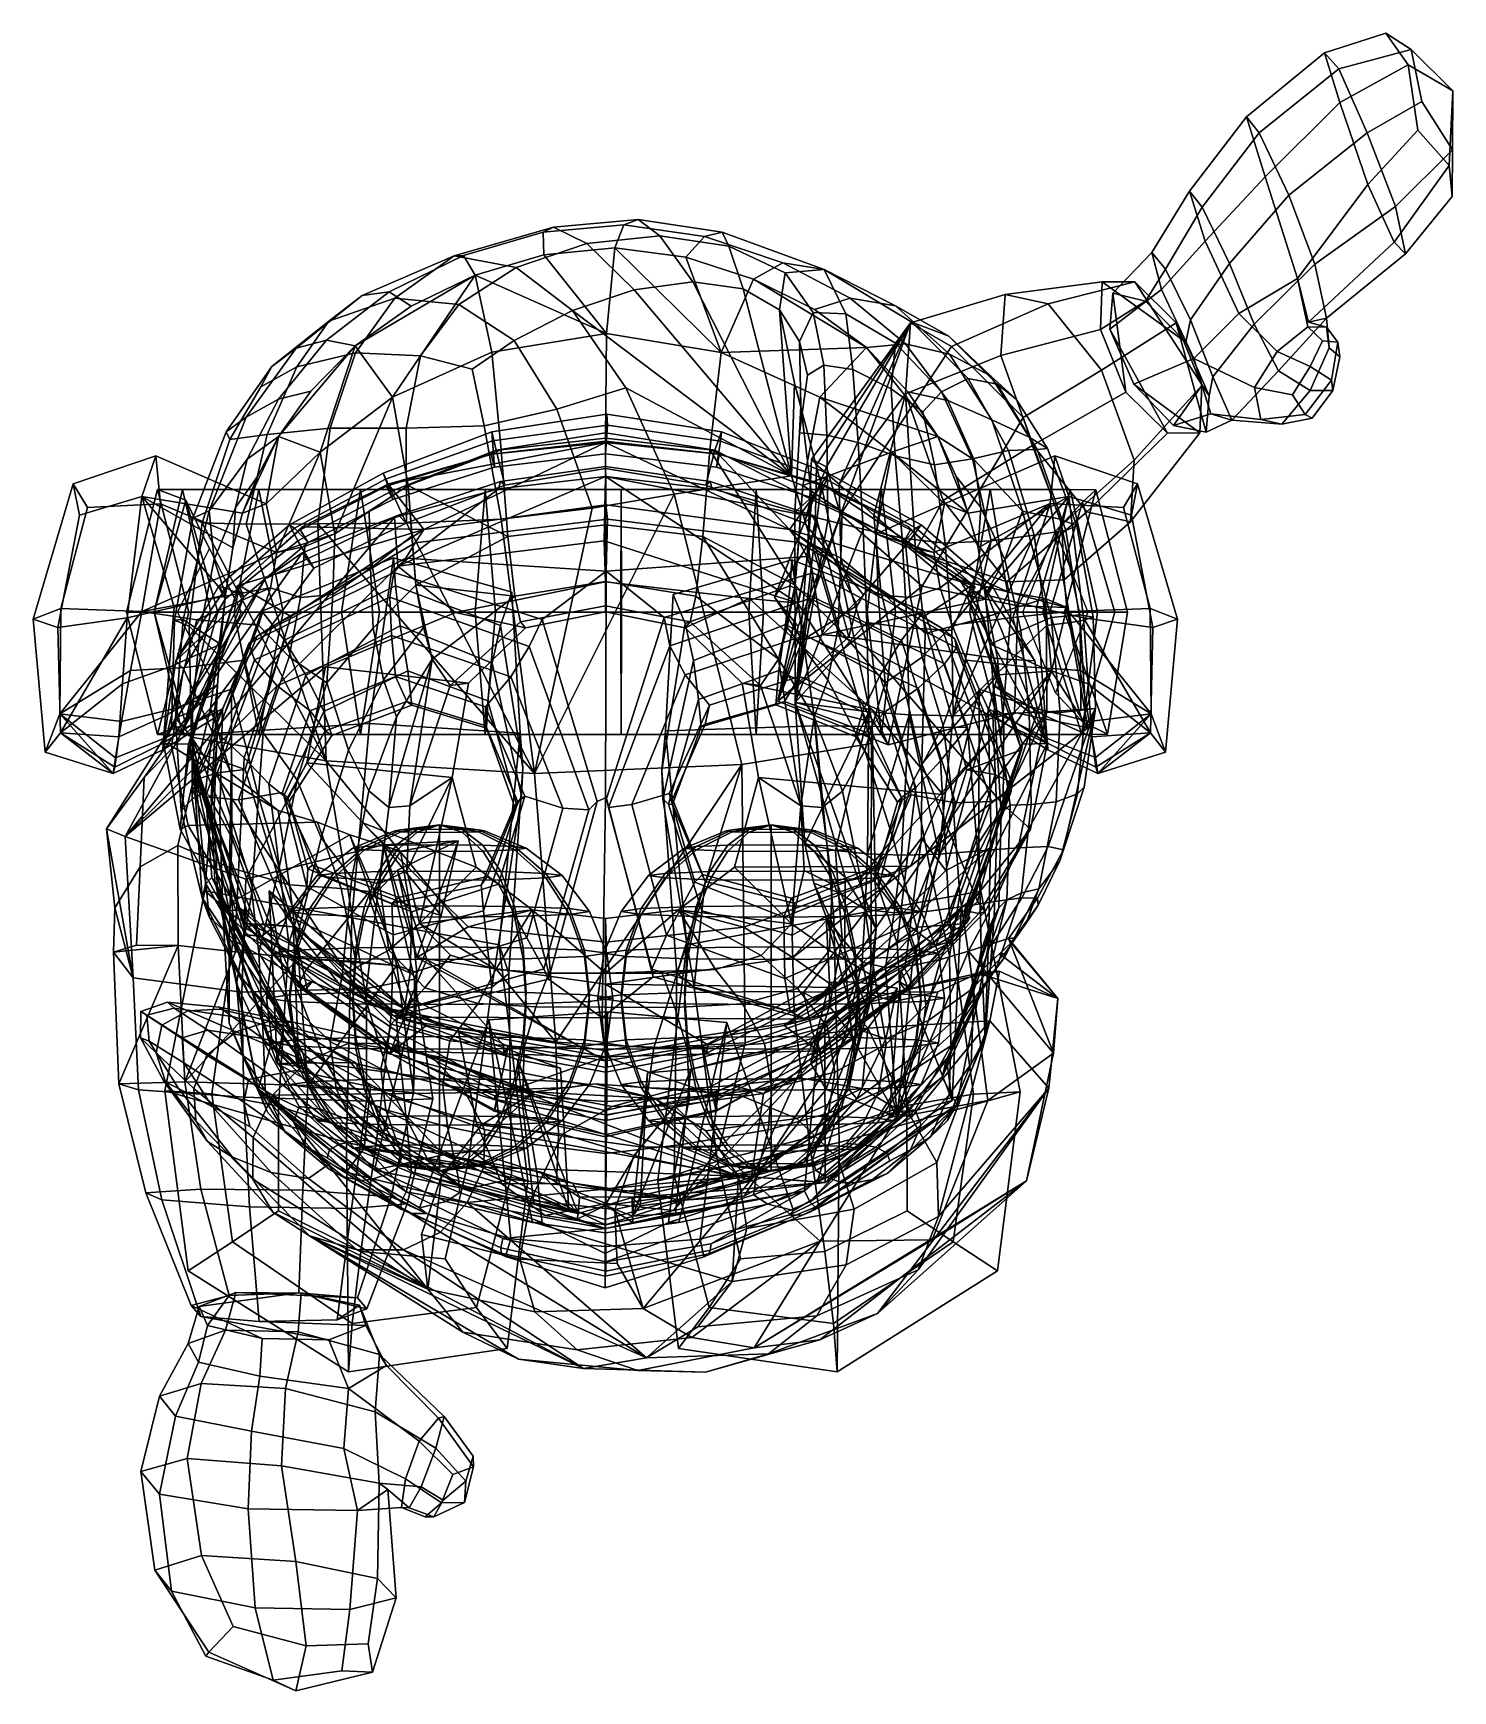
# Model space of a CAD drawing. Extents: x -1.03 to 1.52, y -1.67 to 1.31.
import ezdxf

# ---------------------------------------------------------------- set-up
doc = ezdxf.new("R2010")
doc.units = 0
for name, color, linetype in [('EarMuffs', 7, 'CONTINUOUS'), ('LeftEye', 7, 'CONTINUOUS'), ('RalphMesh', 7, 'CONTINUOUS'), ('RightEye', 7, 'CONTINUOUS')]:
    doc.layers.add(name, color=color, linetype=linetype)

msp = doc.modelspace()

# ---------------------------------------------------------------- linework, layer by layer
at = {"layer": 'EarMuffs'}
for points in [[(-0.8035, 0.4884, 4.7872), (-0.7587, 0.4884, 5.0254), (-0.8095, 0.2688, 5.0443), (-0.8593, 0.2688, 4.7835)], [(-0.7525, 0.4698, 4.5489), (-0.8035, 0.4884, 4.7872), (-0.8593, 0.2688, 4.7835), (-0.8098, 0.2688, 4.5376)], [(-0.7587, 0.4884, 5.0254), (-0.622, 0.4884, 5.2289), (-0.6659, 0.2688, 5.2646), (-0.8095, 0.2688, 5.0443)], [(-0.7587, 0.4884, 5.0254), (-0.8035, 0.4884, 4.7872), (-0.7476, 0.2688, 4.7908), (-0.7079, 0.2688, 5.0065)], [(-0.6952, 0.2688, 4.5602), (-0.7476, 0.2688, 4.7908), (-0.8035, 0.4884, 4.7872), (-0.7525, 0.4698, 4.5489)], [(-0.7587, 0.4884, 5.0254), (-0.7079, 0.2688, 5.0065), (-0.5781, 0.2688, 5.1931), (-0.622, 0.4884, 5.2289)], [(-0.4392, 0.4884, 5.3925), (-0.4734, 0.2688, 5.4374), (-0.6659, 0.2688, 5.2646), (-0.622, 0.4884, 5.2289)], [(-0.405, 0.2688, 5.3476), (-0.4392, 0.4884, 5.3925), (-0.622, 0.4884, 5.2289), (-0.5781, 0.2688, 5.1931)], [(-0.4392, 0.4884, 5.3925), (-0.2154, 0.4884, 5.4906), (-0.2338, 0.2688, 5.5427), (-0.4734, 0.2688, 5.4374)], [(-0.405, 0.2688, 5.3476), (-0.197, 0.2688, 5.4385), (-0.2154, 0.4884, 5.4906), (-0.4392, 0.4884, 5.3925)], [(-0.2154, 0.4884, 5.4906), (0.0285, 0.4884, 5.5137), (0.0278, 0.2688, 5.5701), (-0.2338, 0.2688, 5.5427)], [(-0.2154, 0.4884, 5.4906), (-0.197, 0.2688, 5.4385), (0.0291, 0.2688, 5.4573), (0.0285, 0.4884, 5.5137)], [(0.2707, 0.4884, 5.4784), (0.2839, 0.2688, 5.5341), (0.0278, 0.2688, 5.5701), (0.0285, 0.4884, 5.5137)], [(0.2574, 0.2688, 5.4227), (0.2707, 0.4884, 5.4784), (0.0285, 0.4884, 5.5137), (0.0291, 0.2688, 5.4573)], [(0.2574, 0.2688, 5.4227), (0.47, 0.2688, 5.3295), (0.4952, 0.4884, 5.3804), (0.2707, 0.4884, 5.4784)], [(0.2707, 0.4884, 5.4784), (0.4952, 0.4884, 5.3804), (0.5204, 0.2688, 5.4313), (0.2839, 0.2688, 5.5341)], [(0.6903, 0.4884, 5.2309), (0.4952, 0.4884, 5.3804), (0.47, 0.2688, 5.3295), (0.6534, 0.2688, 5.1899)], [(0.4952, 0.4884, 5.3804), (0.6903, 0.4884, 5.2309), (0.7273, 0.2688, 5.272), (0.5204, 0.2688, 5.4313)], [(0.6903, 0.4884, 5.2309), (0.6534, 0.2688, 5.1899), (0.7852, 0.2688, 5.0142), (0.8342, 0.4884, 5.0333)], [(0.6903, 0.4884, 5.2309), (0.8342, 0.4884, 5.0333), (0.8831, 0.2688, 5.0523), (0.7273, 0.2688, 5.272)], [(0.8237, 0.2688, 4.7976), (0.8803, 0.488, 4.7953), (0.8342, 0.4884, 5.0333), (0.7852, 0.2688, 5.0142)], [(0.8237, 0.2688, 4.7976), (0.7977, 0.2688, 4.5606), (0.8558, 0.4658, 4.5539), (0.8803, 0.488, 4.7953)], [(0.8803, 0.488, 4.7953), (0.937, 0.2688, 4.7929), (0.8831, 0.2688, 5.0523), (0.8342, 0.4884, 5.0333)], [(0.8803, 0.488, 4.7953), (0.8558, 0.4658, 4.5539), (0.9139, 0.2688, 4.5473), (0.937, 0.2688, 4.7929)], [(-0.7525, 0.4698, 4.5489), (-0.8098, 0.2688, 4.5376), (-0.7677, 0.2688, 4.3025), (-0.7103, 0.382, 4.3144)], [(-0.6952, 0.2688, 4.5602), (-0.7525, 0.4698, 4.5489), (-0.7103, 0.382, 4.3144), (-0.6529, 0.2688, 4.3264)], [(0.8558, 0.4658, 4.5539), (0.7977, 0.2688, 4.5606), (0.7492, 0.2688, 4.3203), (0.8074, 0.4137, 4.3134)], [(0.8558, 0.4658, 4.5539), (0.8074, 0.4137, 4.3134), (0.8656, 0.2688, 4.3064), (0.9139, 0.2688, 4.5473)], [(-0.7587, 0.0492, 5.0254), (-0.8035, 0.0492, 4.7872), (-0.8593, 0.2688, 4.7835), (-0.8095, 0.2688, 5.0443)], [(-0.8035, 0.0492, 4.7872), (-0.7525, 0.0678, 4.5489), (-0.8098, 0.2688, 4.5376), (-0.8593, 0.2688, 4.7835)], [(-0.7525, 0.0678, 4.5489), (-0.7103, 0.1556, 4.3144), (-0.7677, 0.2688, 4.3025), (-0.8098, 0.2688, 4.5376)], [(-0.622, 0.0492, 5.2289), (-0.7587, 0.0492, 5.0254), (-0.8095, 0.2688, 5.0443), (-0.6659, 0.2688, 5.2646)], [(-0.7587, 0.0492, 5.0254), (-0.7079, 0.2688, 5.0065), (-0.7476, 0.2688, 4.7908), (-0.8035, 0.0492, 4.7872)], [(-0.7525, 0.0678, 4.5489), (-0.8035, 0.0492, 4.7872), (-0.7476, 0.2688, 4.7908), (-0.6952, 0.2688, 4.5602)], [(-0.7587, 0.0492, 5.0254), (-0.622, 0.0492, 5.2289), (-0.5781, 0.2688, 5.1931), (-0.7079, 0.2688, 5.0065)], [(-0.7525, 0.0678, 4.5489), (-0.6952, 0.2688, 4.5602), (-0.6529, 0.2688, 4.3264), (-0.7103, 0.1556, 4.3144)], [(-0.4392, 0.0492, 5.3925), (-0.622, 0.0492, 5.2289), (-0.6659, 0.2688, 5.2646), (-0.4734, 0.2688, 5.4374)], [(-0.4392, 0.0492, 5.3925), (-0.405, 0.2688, 5.3476), (-0.5781, 0.2688, 5.1931), (-0.622, 0.0492, 5.2289)], [(-0.2154, 0.0492, 5.4906), (-0.4392, 0.0492, 5.3925), (-0.4734, 0.2688, 5.4374), (-0.2338, 0.2688, 5.5427)], [(-0.4392, 0.0492, 5.3925), (-0.2154, 0.0492, 5.4906), (-0.197, 0.2688, 5.4385), (-0.405, 0.2688, 5.3476)], [(0.0285, 0.0492, 5.5137), (-0.2154, 0.0492, 5.4906), (-0.2338, 0.2688, 5.5427), (0.0278, 0.2688, 5.5701)], [(0.0285, 0.0492, 5.5137), (0.0291, 0.2688, 5.4573), (-0.197, 0.2688, 5.4385), (-0.2154, 0.0492, 5.4906)], [(0.2707, 0.0492, 5.4784), (0.0285, 0.0492, 5.5137), (0.0278, 0.2688, 5.5701), (0.2839, 0.2688, 5.5341)], [(0.2707, 0.0492, 5.4784), (0.2574, 0.2688, 5.4227), (0.0291, 0.2688, 5.4573), (0.0285, 0.0492, 5.5137)], [(0.2707, 0.0492, 5.4784), (0.4952, 0.0492, 5.3804), (0.47, 0.2688, 5.3295), (0.2574, 0.2688, 5.4227)], [(0.4952, 0.0492, 5.3804), (0.2707, 0.0492, 5.4784), (0.2839, 0.2688, 5.5341), (0.5204, 0.2688, 5.4313)], [(0.7109, 0.0492, 5.2309), (0.6534, 0.2688, 5.1899), (0.47, 0.2688, 5.3295), (0.4952, 0.0492, 5.3804)], [(0.7109, 0.0492, 5.2309), (0.4952, 0.0492, 5.3804), (0.5204, 0.2688, 5.4313), (0.7273, 0.2688, 5.272)], [(0.7109, 0.0492, 5.2309), (0.8547, 0.0492, 5.0333), (0.7852, 0.2688, 5.0142), (0.6534, 0.2688, 5.1899)], [(0.8547, 0.0492, 5.0333), (0.7109, 0.0492, 5.2309), (0.7273, 0.2688, 5.272), (0.8831, 0.2688, 5.0523)], [(0.8074, 0.1238, 4.3134), (0.7492, 0.2688, 4.3203), (0.7977, 0.2688, 4.5606), (0.8558, 0.0718, 4.5539)], [(0.9009, 0.0495, 4.7953), (0.8237, 0.2688, 4.7976), (0.7852, 0.2688, 5.0142), (0.8547, 0.0492, 5.0333)], [(0.9009, 0.0495, 4.7953), (0.8558, 0.0718, 4.5539), (0.7977, 0.2688, 4.5606), (0.8237, 0.2688, 4.7976)], [(0.8074, 0.1238, 4.3134), (0.8558, 0.0718, 4.5539), (0.9139, 0.2688, 4.5473), (0.8656, 0.2688, 4.3064)], [(0.9009, 0.0495, 4.7953), (0.8547, 0.0492, 5.0333), (0.8831, 0.2688, 5.0523), (0.937, 0.2688, 4.7929)], [(0.8558, 0.0718, 4.5539), (0.9009, 0.0495, 4.7953), (0.937, 0.2688, 4.7929), (0.9139, 0.2688, 4.5473)]]:
    msp.add_3dface(points, dxfattribs=at)
at = {"layer": 'LeftEye'}
for points in [[(0.2974, -0.1131, 4.1996), (0.2277, -0.1221, 4.2402), (0.2169, -0.1237, 4.2)], [(0.2974, -0.1131, 4.1996), (0.2169, -0.1237, 4.2), (0.2277, -0.1252, 4.1598)], [(0.2974, -0.1131, 4.1996), (0.2572, -0.121, 4.2696), (0.2277, -0.1221, 4.2402)], [(0.2974, -0.1131, 4.1996), (0.2277, -0.1252, 4.1598), (0.2572, -0.1263, 4.1304)], [(0.2974, -0.1131, 4.1996), (0.2974, -0.1206, 4.2804), (0.2572, -0.121, 4.2696)], [(0.2974, -0.1131, 4.1996), (0.2572, -0.1263, 4.1304), (0.2974, -0.1267, 4.1196)], [(0.2974, -0.1131, 4.1996), (0.367, -0.1221, 4.2402), (0.3376, -0.121, 4.2696)], [(0.2974, -0.1131, 4.1996), (0.3376, -0.121, 4.2696), (0.2974, -0.1206, 4.2804)], [(0.2974, -0.1131, 4.1996), (0.2974, -0.1267, 4.1196), (0.3376, -0.1263, 4.1304)], [(0.2974, -0.1131, 4.1996), (0.3376, -0.1263, 4.1304), (0.367, -0.1252, 4.1598)], [(0.2974, -0.1131, 4.1996), (0.367, -0.1252, 4.1598), (0.3778, -0.1237, 4.2)], [(0.2974, -0.1131, 4.1996), (0.3778, -0.1237, 4.2), (0.367, -0.1221, 4.2402)], [(0.1628, -0.1517, 4.2788), (0.142, -0.1547, 4.2012), (0.2169, -0.1237, 4.2), (0.2277, -0.1221, 4.2402)], [(0.142, -0.1547, 4.2012), (0.1628, -0.1576, 4.1235), (0.2277, -0.1252, 4.1598), (0.2169, -0.1237, 4.2)], [(0.2197, -0.1496, 4.3357), (0.1628, -0.1517, 4.2788), (0.2277, -0.1221, 4.2402), (0.2572, -0.121, 4.2696)], [(0.1628, -0.1576, 4.1235), (0.2197, -0.1598, 4.0667), (0.2572, -0.1263, 4.1304), (0.2277, -0.1252, 4.1598)], [(0.2974, -0.1488, 4.3565), (0.2197, -0.1496, 4.3357), (0.2572, -0.121, 4.2696), (0.2974, -0.1206, 4.2804)], [(0.2197, -0.1598, 4.0667), (0.2974, -0.1606, 4.0459), (0.2974, -0.1267, 4.1196), (0.2572, -0.1263, 4.1304)], [(0.3751, -0.1496, 4.3357), (0.2974, -0.1488, 4.3565), (0.2974, -0.1206, 4.2804), (0.3376, -0.121, 4.2696)], [(0.2974, -0.1606, 4.0459), (0.3751, -0.1598, 4.0667), (0.3376, -0.1263, 4.1304), (0.2974, -0.1267, 4.1196)], [(0.4319, -0.1517, 4.2788), (0.3751, -0.1496, 4.3357), (0.3376, -0.121, 4.2696), (0.367, -0.1221, 4.2402)], [(0.3751, -0.1598, 4.0667), (0.4319, -0.1576, 4.1235), (0.367, -0.1252, 4.1598), (0.3376, -0.1263, 4.1304)], [(0.4528, -0.1547, 4.2012), (0.4319, -0.1517, 4.2788), (0.367, -0.1221, 4.2402), (0.3778, -0.1237, 4.2)], [(0.4319, -0.1576, 4.1235), (0.4528, -0.1547, 4.2012), (0.3778, -0.1237, 4.2), (0.367, -0.1252, 4.1598)], [(0.1071, -0.1999, 4.3129), (0.0776, -0.204, 4.2031), (0.142, -0.1547, 4.2012), (0.1628, -0.1517, 4.2788)], [(0.0776, -0.204, 4.2031), (0.1071, -0.2082, 4.0933), (0.1628, -0.1576, 4.1235), (0.142, -0.1547, 4.2012)], [(0.1875, -0.1968, 4.3932), (0.1071, -0.1999, 4.3129), (0.1628, -0.1517, 4.2788), (0.2197, -0.1496, 4.3357)], [(0.1071, -0.2082, 4.0933), (0.1875, -0.2113, 4.0129), (0.2197, -0.1598, 4.0667), (0.1628, -0.1576, 4.1235)], [(0.2974, -0.1957, 4.4226), (0.1875, -0.1968, 4.3932), (0.2197, -0.1496, 4.3357), (0.2974, -0.1488, 4.3565)], [(0.1875, -0.2113, 4.0129), (0.2974, -0.2124, 3.9835), (0.2974, -0.1606, 4.0459), (0.2197, -0.1598, 4.0667)], [(0.4073, -0.1968, 4.3932), (0.2974, -0.1957, 4.4226), (0.2974, -0.1488, 4.3565), (0.3751, -0.1496, 4.3357)], [(0.2974, -0.2124, 3.9835), (0.4073, -0.2113, 4.0129), (0.3751, -0.1598, 4.0667), (0.2974, -0.1606, 4.0459)], [(0.4877, -0.1999, 4.3129), (0.4073, -0.1968, 4.3932), (0.3751, -0.1496, 4.3357), (0.4319, -0.1517, 4.2788)], [(0.4073, -0.2113, 4.0129), (0.4877, -0.2082, 4.0933), (0.4319, -0.1576, 4.1235), (0.3751, -0.1598, 4.0667)], [(0.5171, -0.204, 4.2031), (0.4877, -0.1999, 4.3129), (0.4319, -0.1517, 4.2788), (0.4528, -0.1547, 4.2012)], [(0.4877, -0.2082, 4.0933), (0.5171, -0.204, 4.2031), (0.4528, -0.1547, 4.2012), (0.4319, -0.1576, 4.1235)], [(0.0643, -0.2632, 4.34), (0.0282, -0.2683, 4.2055), (0.0776, -0.204, 4.2031), (0.1071, -0.1999, 4.3129)], [(0.0282, -0.2683, 4.2055), (0.0643, -0.2735, 4.071), (0.1071, -0.2082, 4.0933), (0.0776, -0.204, 4.2031)], [(0.1628, -0.2595, 4.4384), (0.0643, -0.2632, 4.34), (0.1071, -0.1999, 4.3129), (0.1875, -0.1968, 4.3932)], [(0.2974, -0.2581, 4.4745), (0.1628, -0.2595, 4.4384), (0.1875, -0.1968, 4.3932), (0.2974, -0.1957, 4.4226)], [(0.4319, -0.2595, 4.4384), (0.2974, -0.2581, 4.4745), (0.2974, -0.1957, 4.4226), (0.4073, -0.1968, 4.3932)], [(0.5305, -0.2632, 4.34), (0.4319, -0.2595, 4.4384), (0.4073, -0.1968, 4.3932), (0.4877, -0.1999, 4.3129)], [(0.5665, -0.2683, 4.2055), (0.5305, -0.2632, 4.34), (0.4877, -0.1999, 4.3129), (0.5171, -0.204, 4.2031)], [(0.5305, -0.2735, 4.071), (0.5665, -0.2683, 4.2055), (0.5171, -0.204, 4.2031), (0.4877, -0.2082, 4.0933)], [(0.0643, -0.2735, 4.071), (0.1628, -0.2772, 3.9726), (0.1875, -0.2113, 4.0129), (0.1071, -0.2082, 4.0933)], [(0.1628, -0.2772, 3.9726), (0.2974, -0.2786, 3.9366), (0.2974, -0.2124, 3.9835), (0.1875, -0.2113, 4.0129)], [(0.2974, -0.2786, 3.9366), (0.4319, -0.2772, 3.9726), (0.4073, -0.2113, 4.0129), (0.2974, -0.2124, 3.9835)], [(0.4319, -0.2772, 3.9726), (0.5305, -0.2735, 4.071), (0.4877, -0.2082, 4.0933), (0.4073, -0.2113, 4.0129)], [(0.0374, -0.3375, 4.3583), (-0.0028, -0.3432, 4.2084), (0.0282, -0.2683, 4.2055), (0.0643, -0.2632, 4.34)], [(0.1473, -0.3334, 4.4681), (0.0374, -0.3375, 4.3583), (0.0643, -0.2632, 4.34), (0.1628, -0.2595, 4.4384)], [(0.2974, -0.3318, 4.5083), (0.1473, -0.3334, 4.4681), (0.1628, -0.2595, 4.4384), (0.2974, -0.2581, 4.4745)], [(0.4475, -0.3334, 4.4681), (0.2974, -0.3318, 4.5083), (0.2974, -0.2581, 4.4745), (0.4319, -0.2595, 4.4384)], [(0.5573, -0.3375, 4.3583), (0.4475, -0.3334, 4.4681), (0.4319, -0.2595, 4.4384), (0.5305, -0.2632, 4.34)], [(0.5976, -0.3432, 4.2084), (0.5573, -0.3375, 4.3583), (0.5305, -0.2632, 4.34), (0.5665, -0.2683, 4.2055)], [(-0.0028, -0.3432, 4.2084), (0.0374, -0.349, 4.0584), (0.0643, -0.2735, 4.071), (0.0282, -0.2683, 4.2055)], [(0.0374, -0.349, 4.0584), (0.1473, -0.3531, 3.9486), (0.1628, -0.2772, 3.9726), (0.0643, -0.2735, 4.071)], [(0.1473, -0.3531, 3.9486), (0.2974, -0.3547, 3.9084), (0.2974, -0.2786, 3.9366), (0.1628, -0.2772, 3.9726)], [(0.2974, -0.3547, 3.9084), (0.4475, -0.3531, 3.9486), (0.4319, -0.2772, 3.9726), (0.2974, -0.2786, 3.9366)], [(0.4475, -0.3531, 3.9486), (0.5573, -0.349, 4.0584), (0.5305, -0.2735, 4.071), (0.4319, -0.2772, 3.9726)], [(0.5573, -0.349, 4.0584), (0.5976, -0.3432, 4.2084), (0.5665, -0.2683, 4.2055), (0.5305, -0.2735, 4.071)], [(0.0282, -0.4177, 4.3667), (-0.0134, -0.4236, 4.2114), (-0.0028, -0.3432, 4.2084), (0.0374, -0.3375, 4.3583)], [(-0.0134, -0.4236, 4.2114), (0.0282, -0.4295, 4.0561), (0.0374, -0.349, 4.0584), (-0.0028, -0.3432, 4.2084)], [(0.142, -0.4134, 4.4804), (0.0282, -0.4177, 4.3667), (0.0374, -0.3375, 4.3583), (0.1473, -0.3334, 4.4681)], [(0.0282, -0.4295, 4.0561), (0.142, -0.4339, 3.9425), (0.1473, -0.3531, 3.9486), (0.0374, -0.349, 4.0584)], [(0.2974, -0.4118, 4.522), (0.142, -0.4134, 4.4804), (0.1473, -0.3334, 4.4681), (0.2974, -0.3318, 4.5083)], [(0.142, -0.4339, 3.9425), (0.2974, -0.4354, 3.9009), (0.2974, -0.3547, 3.9084), (0.1473, -0.3531, 3.9486)], [(0.4528, -0.4134, 4.4804), (0.2974, -0.4118, 4.522), (0.2974, -0.3318, 4.5083), (0.4475, -0.3334, 4.4681)], [(0.2974, -0.4354, 3.9009), (0.4528, -0.4339, 3.9425), (0.4475, -0.3531, 3.9486), (0.2974, -0.3547, 3.9084)], [(0.5665, -0.4177, 4.3667), (0.4528, -0.4134, 4.4804), (0.4475, -0.3334, 4.4681), (0.5573, -0.3375, 4.3583)], [(0.4528, -0.4339, 3.9425), (0.5665, -0.4295, 4.0561), (0.5573, -0.349, 4.0584), (0.4475, -0.3531, 3.9486)], [(0.6082, -0.4236, 4.2114), (0.5665, -0.4177, 4.3667), (0.5573, -0.3375, 4.3583), (0.5976, -0.3432, 4.2084)], [(0.5665, -0.4295, 4.0561), (0.6082, -0.4236, 4.2114), (0.5976, -0.3432, 4.2084), (0.5573, -0.349, 4.0584)], [(0.1473, -0.4941, 4.4743), (0.0374, -0.4983, 4.3645), (0.0282, -0.4177, 4.3667), (0.142, -0.4134, 4.4804)], [(0.2974, -0.4926, 4.5145), (0.1473, -0.4941, 4.4743), (0.142, -0.4134, 4.4804), (0.2974, -0.4118, 4.522)], [(0.4475, -0.4941, 4.4743), (0.2974, -0.4926, 4.5145), (0.2974, -0.4118, 4.522), (0.4528, -0.4134, 4.4804)], [(0.5573, -0.4983, 4.3645), (0.4475, -0.4941, 4.4743), (0.4528, -0.4134, 4.4804), (0.5665, -0.4177, 4.3667)], [(0.0374, -0.4983, 4.3645), (-0.0028, -0.504, 4.2145), (-0.0134, -0.4236, 4.2114), (0.0282, -0.4177, 4.3667)], [(-0.0028, -0.504, 4.2145), (0.0374, -0.5097, 4.0645), (0.0282, -0.4295, 4.0561), (-0.0134, -0.4236, 4.2114)], [(0.0374, -0.5097, 4.0645), (0.1473, -0.5139, 3.9547), (0.142, -0.4339, 3.9425), (0.0282, -0.4295, 4.0561)], [(0.1473, -0.5139, 3.9547), (0.2974, -0.5154, 3.9145), (0.2974, -0.4354, 3.9009), (0.142, -0.4339, 3.9425)], [(0.2974, -0.5154, 3.9145), (0.4475, -0.5139, 3.9547), (0.4528, -0.4339, 3.9425), (0.2974, -0.4354, 3.9009)], [(0.4475, -0.5139, 3.9547), (0.5573, -0.5097, 4.0645), (0.5665, -0.4295, 4.0561), (0.4528, -0.4339, 3.9425)], [(0.5976, -0.504, 4.2145), (0.5573, -0.4983, 4.3645), (0.5665, -0.4177, 4.3667), (0.6082, -0.4236, 4.2114)], [(0.5573, -0.5097, 4.0645), (0.5976, -0.504, 4.2145), (0.6082, -0.4236, 4.2114), (0.5665, -0.4295, 4.0561)], [(0.0643, -0.5738, 4.3518), (0.0282, -0.5789, 4.2173), (-0.0028, -0.504, 4.2145), (0.0374, -0.4983, 4.3645)], [(0.0282, -0.5789, 4.2173), (0.0643, -0.584, 4.0829), (0.0374, -0.5097, 4.0645), (-0.0028, -0.504, 4.2145)], [(0.1628, -0.57, 4.4502), (0.0643, -0.5738, 4.3518), (0.0374, -0.4983, 4.3645), (0.1473, -0.4941, 4.4743)], [(0.2974, -0.5687, 4.4863), (0.1628, -0.57, 4.4502), (0.1473, -0.4941, 4.4743), (0.2974, -0.4926, 4.5145)], [(0.4319, -0.57, 4.4502), (0.2974, -0.5687, 4.4863), (0.2974, -0.4926, 4.5145), (0.4475, -0.4941, 4.4743)], [(0.5305, -0.5738, 4.3518), (0.4319, -0.57, 4.4502), (0.4475, -0.4941, 4.4743), (0.5573, -0.4983, 4.3645)], [(0.5665, -0.5789, 4.2173), (0.5305, -0.5738, 4.3518), (0.5573, -0.4983, 4.3645), (0.5976, -0.504, 4.2145)], [(0.5305, -0.584, 4.0829), (0.5665, -0.5789, 4.2173), (0.5976, -0.504, 4.2145), (0.5573, -0.5097, 4.0645)], [(0.0643, -0.584, 4.0829), (0.1628, -0.5878, 3.9844), (0.1473, -0.5139, 3.9547), (0.0374, -0.5097, 4.0645)], [(0.1628, -0.5878, 3.9844), (0.2974, -0.5891, 3.9484), (0.2974, -0.5154, 3.9145), (0.1473, -0.5139, 3.9547)], [(0.2974, -0.5891, 3.9484), (0.4319, -0.5878, 3.9844), (0.4475, -0.5139, 3.9547), (0.2974, -0.5154, 3.9145)], [(0.4319, -0.5878, 3.9844), (0.5305, -0.584, 4.0829), (0.5573, -0.5097, 4.0645), (0.4475, -0.5139, 3.9547)], [(0.1071, -0.639, 4.3296), (0.0776, -0.6432, 4.2198), (0.0282, -0.5789, 4.2173), (0.0643, -0.5738, 4.3518)], [(0.0776, -0.6432, 4.2198), (0.1071, -0.6474, 4.11), (0.0643, -0.584, 4.0829), (0.0282, -0.5789, 4.2173)], [(0.1875, -0.636, 4.41), (0.1071, -0.639, 4.3296), (0.0643, -0.5738, 4.3518), (0.1628, -0.57, 4.4502)], [(0.1071, -0.6474, 4.11), (0.1875, -0.6505, 4.0296), (0.1628, -0.5878, 3.9844), (0.0643, -0.584, 4.0829)], [(0.2974, -0.6349, 4.4394), (0.1875, -0.636, 4.41), (0.1628, -0.57, 4.4502), (0.2974, -0.5687, 4.4863)], [(0.1875, -0.6505, 4.0296), (0.2974, -0.6516, 4.0002), (0.2974, -0.5891, 3.9484), (0.1628, -0.5878, 3.9844)], [(0.4073, -0.636, 4.41), (0.2974, -0.6349, 4.4394), (0.2974, -0.5687, 4.4863), (0.4319, -0.57, 4.4502)], [(0.2974, -0.6516, 4.0002), (0.4073, -0.6505, 4.0296), (0.4319, -0.5878, 3.9844), (0.2974, -0.5891, 3.9484)], [(0.4877, -0.639, 4.3296), (0.4073, -0.636, 4.41), (0.4319, -0.57, 4.4502), (0.5305, -0.5738, 4.3518)], [(0.4073, -0.6505, 4.0296), (0.4877, -0.6474, 4.11), (0.5305, -0.584, 4.0829), (0.4319, -0.5878, 3.9844)], [(0.5171, -0.6432, 4.2198), (0.4877, -0.639, 4.3296), (0.5305, -0.5738, 4.3518), (0.5665, -0.5789, 4.2173)], [(0.4877, -0.6474, 4.11), (0.5171, -0.6432, 4.2198), (0.5665, -0.5789, 4.2173), (0.5305, -0.584, 4.0829)], [(0.1628, -0.6896, 4.2993), (0.142, -0.6926, 4.2217), (0.0776, -0.6432, 4.2198), (0.1071, -0.639, 4.3296)], [(0.142, -0.6926, 4.2217), (0.1628, -0.6955, 4.144), (0.1071, -0.6474, 4.11), (0.0776, -0.6432, 4.2198)], [(0.2197, -0.6875, 4.3561), (0.1628, -0.6896, 4.2993), (0.1071, -0.639, 4.3296), (0.1875, -0.636, 4.41)], [(0.1628, -0.6955, 4.144), (0.2197, -0.6977, 4.0872), (0.1875, -0.6505, 4.0296), (0.1071, -0.6474, 4.11)], [(0.2974, -0.6867, 4.3769), (0.2197, -0.6875, 4.3561), (0.1875, -0.636, 4.41), (0.2974, -0.6349, 4.4394)], [(0.2197, -0.6977, 4.0872), (0.2974, -0.6985, 4.0664), (0.2974, -0.6516, 4.0002), (0.1875, -0.6505, 4.0296)], [(0.3751, -0.6875, 4.3561), (0.2974, -0.6867, 4.3769), (0.2974, -0.6349, 4.4394), (0.4073, -0.636, 4.41)], [(0.2974, -0.6985, 4.0664), (0.3751, -0.6977, 4.0872), (0.4073, -0.6505, 4.0296), (0.2974, -0.6516, 4.0002)], [(0.4319, -0.6896, 4.2993), (0.3751, -0.6875, 4.3561), (0.4073, -0.636, 4.41), (0.4877, -0.639, 4.3296)], [(0.3751, -0.6977, 4.0872), (0.4319, -0.6955, 4.144), (0.4877, -0.6474, 4.11), (0.4073, -0.6505, 4.0296)], [(0.4528, -0.6926, 4.2217), (0.4319, -0.6896, 4.2993), (0.4877, -0.639, 4.3296), (0.5171, -0.6432, 4.2198)], [(0.4319, -0.6955, 4.144), (0.4528, -0.6926, 4.2217), (0.5171, -0.6432, 4.2198), (0.4877, -0.6474, 4.11)], [(0.2277, -0.7221, 4.263), (0.2169, -0.7236, 4.2228), (0.142, -0.6926, 4.2217), (0.1628, -0.6896, 4.2993)], [(0.2169, -0.7236, 4.2228), (0.2277, -0.7251, 4.1826), (0.1628, -0.6955, 4.144), (0.142, -0.6926, 4.2217)], [(0.2572, -0.7209, 4.2924), (0.2277, -0.7221, 4.263), (0.1628, -0.6896, 4.2993), (0.2197, -0.6875, 4.3561)], [(0.2277, -0.7251, 4.1826), (0.2572, -0.7262, 4.1532), (0.2197, -0.6977, 4.0872), (0.1628, -0.6955, 4.144)], [(0.2974, -0.7205, 4.3032), (0.2572, -0.7209, 4.2924), (0.2197, -0.6875, 4.3561), (0.2974, -0.6867, 4.3769)], [(0.2572, -0.7262, 4.1532), (0.2974, -0.7267, 4.1425), (0.2974, -0.6985, 4.0664), (0.2197, -0.6977, 4.0872)], [(0.3376, -0.7209, 4.2924), (0.2974, -0.7205, 4.3032), (0.2974, -0.6867, 4.3769), (0.3751, -0.6875, 4.3561)], [(0.2974, -0.7267, 4.1425), (0.3376, -0.7262, 4.1532), (0.3751, -0.6977, 4.0872), (0.2974, -0.6985, 4.0664)], [(0.367, -0.7221, 4.263), (0.3376, -0.7209, 4.2924), (0.3751, -0.6875, 4.3561), (0.4319, -0.6896, 4.2993)], [(0.3376, -0.7262, 4.1532), (0.367, -0.7251, 4.1826), (0.4319, -0.6955, 4.144), (0.3751, -0.6977, 4.0872)], [(0.3778, -0.7236, 4.2228), (0.367, -0.7221, 4.263), (0.4319, -0.6896, 4.2993), (0.4528, -0.6926, 4.2217)], [(0.367, -0.7251, 4.1826), (0.3778, -0.7236, 4.2228), (0.4528, -0.6926, 4.2217), (0.4319, -0.6955, 4.144)], [(0.2974, -0.7342, 4.2232), (0.2169, -0.7236, 4.2228), (0.2277, -0.7221, 4.263)], [(0.2974, -0.7342, 4.2232), (0.2277, -0.7251, 4.1826), (0.2169, -0.7236, 4.2228)], [(0.2974, -0.7342, 4.2232), (0.2277, -0.7221, 4.263), (0.2572, -0.7209, 4.2924)], [(0.2974, -0.7342, 4.2232), (0.2572, -0.7262, 4.1532), (0.2277, -0.7251, 4.1826)], [(0.2974, -0.7342, 4.2232), (0.2572, -0.7209, 4.2924), (0.2974, -0.7205, 4.3032)], [(0.2974, -0.7342, 4.2232), (0.2974, -0.7267, 4.1425), (0.2572, -0.7262, 4.1532)], [(0.2974, -0.7342, 4.2232), (0.2974, -0.7205, 4.3032), (0.3376, -0.7209, 4.2924)], [(0.2974, -0.7342, 4.2232), (0.3376, -0.7209, 4.2924), (0.367, -0.7221, 4.263)], [(0.2974, -0.7342, 4.2232), (0.367, -0.7221, 4.263), (0.3778, -0.7236, 4.2228)], [(0.2974, -0.7342, 4.2232), (0.3778, -0.7236, 4.2228), (0.367, -0.7251, 4.1826)], [(0.2974, -0.7342, 4.2232), (0.367, -0.7251, 4.1826), (0.3376, -0.7262, 4.1532)], [(0.2974, -0.7342, 4.2232), (0.3376, -0.7262, 4.1532), (0.2974, -0.7267, 4.1425)]]:
    msp.add_3dface(points, dxfattribs=at)
at = {"layer": 'RalphMesh'}
for points in [[(1.2902, 1.2723, 2.9248), (1.3177, 1.1831, 2.7818), (1.4406, 1.2503, 2.7398), (1.4004, 1.3073, 2.8577)], [(1.4459, 1.2778, 2.9362), (1.3159, 1.2431, 3.0484), (1.2902, 1.2723, 2.9248), (1.4004, 1.3073, 2.8577)], [(1.4406, 1.2503, 2.7398), (1.5206, 1.2038, 2.8053), (1.4459, 1.2778, 2.9362), (1.4004, 1.3073, 2.8577)], [(1.1837, 1.0493, 2.8681), (1.3177, 1.1831, 2.7818), (1.2902, 1.2723, 2.9248), (1.1504, 1.1575, 2.9979)], [(1.2902, 1.2723, 2.9248), (1.3159, 1.2431, 3.0484), (1.1728, 1.1288, 3.1204), (1.1504, 1.1575, 2.9979)], [(1.3668, 1.1283, 3.0871), (1.3159, 1.2431, 3.0484), (1.4459, 1.2778, 2.9362), (1.4648, 1.1845, 2.9982)], [(1.4406, 1.2503, 2.7398), (1.3177, 1.1831, 2.7818), (1.3679, 1.0356, 2.7028), (1.4578, 1.1332, 2.6812)], [(1.5138, 1.0699, 2.7212), (1.5206, 1.2038, 2.8053), (1.4406, 1.2503, 2.7398), (1.4578, 1.1332, 2.6812)], [(1.4459, 1.2778, 2.9362), (1.5206, 1.2038, 2.8053), (1.5197, 1.098, 2.9167), (1.4648, 1.1845, 2.9982)], [(1.1728, 1.1288, 3.1204), (1.3159, 1.2431, 3.0484), (1.3668, 1.1283, 3.0871), (1.2261, 1.0164, 3.1547)], [(1.5197, 1.098, 2.9167), (1.5206, 1.2038, 2.8053), (1.5138, 1.0699, 2.7212), (1.5196, 1.0146, 2.8207)], [(1.3679, 1.0356, 2.7028), (1.3177, 1.1831, 2.7818), (1.1837, 1.0493, 2.8681), (1.2419, 0.8674, 2.7823)], [(1.5197, 1.098, 2.9167), (1.4179, 0.9961, 2.9979), (1.3668, 1.1283, 3.0871), (1.4648, 1.1845, 2.9982)], [(1.0482, 1.0237, 3.0252), (1.076, 0.9342, 2.909), (1.1837, 1.0493, 2.8681), (1.1504, 1.1575, 2.9979)], [(1.1728, 1.1288, 3.1204), (1.071, 0.9952, 3.1367), (1.0482, 1.0237, 3.0252), (1.1504, 1.1575, 2.9979)], [(1.3679, 1.0356, 2.7028), (1.4154, 0.9321, 2.7357), (1.5138, 1.0699, 2.7212), (1.4578, 1.1332, 2.6812)], [(1.1201, 0.8939, 3.1734), (1.071, 0.9952, 3.1367), (1.1728, 1.1288, 3.1204), (1.2261, 1.0164, 3.1547)], [(1.3668, 1.1283, 3.0871), (1.4179, 0.9961, 2.9979), (1.2732, 0.893, 3.0483), (1.2261, 1.0164, 3.1547)], [(1.4359, 0.9113, 2.8512), (1.4179, 0.9961, 2.9979), (1.5197, 1.098, 2.9167), (1.5196, 1.0146, 2.8207)], [(1.1837, 1.0493, 2.8681), (1.076, 0.9342, 2.909), (1.1365, 0.8046, 2.8094), (1.2419, 0.8674, 2.7823)], [(1.5138, 1.0699, 2.7212), (1.4154, 0.9321, 2.7357), (1.4359, 0.9113, 2.8512), (1.5196, 1.0146, 2.8207)], [(0.9981, 0.8477, 2.9198), (1.076, 0.9342, 2.909), (1.0482, 1.0237, 3.0252), (0.9807, 0.9139, 3.0266)], [(1.0482, 1.0237, 3.0252), (1.071, 0.9952, 3.1367), (1.0052, 0.8842, 3.1295), (0.9807, 0.9139, 3.0266)], [(1.2732, 0.893, 3.0483), (1.1641, 0.785, 3.0859), (1.1201, 0.8939, 3.1734), (1.2261, 1.0164, 3.1547)], [(1.2617, 0.789, 2.8112), (1.4154, 0.9321, 2.7357), (1.3679, 1.0356, 2.7028), (1.2419, 0.8674, 2.7823)], [(1.0052, 0.8842, 3.1295), (1.071, 0.9952, 3.1367), (1.1201, 0.8939, 3.1734), (1.05, 0.7929, 3.172)], [(1.2732, 0.893, 3.0483), (1.4179, 0.9961, 2.9979), (1.4359, 0.9113, 2.8512), (1.2937, 0.7959, 2.878)], [(-0.1599, 0.8872, 4.9624), (-0.2713, 0.9081, 4.7823), (-0.0929, 0.9595, 4.7195), (-0.0331, 0.9299, 4.8878)], [(-0.0929, 0.9595, 4.7195), (-0.2713, 0.9081, 4.7823), (-0.2544, 0.9085, 4.5526), (-0.1115, 0.9505, 4.5322)], [(0.0586, 0.9728, 4.6972), (-0.0929, 0.9595, 4.7195), (-0.1115, 0.9505, 4.5322), (0.033, 0.9633, 4.5199)], [(0.033, 0.9633, 4.5199), (-0.1115, 0.9505, 4.5322), (-0.1105, 0.9098, 4.345), (0.0167, 0.922, 4.337)], [(-0.0331, 0.9299, 4.8878), (-0.0929, 0.9595, 4.7195), (0.0586, 0.9728, 4.6972), (0.0976, 0.944, 4.8537)], [(0.1443, 0.9054, 4.3482), (0.178, 0.9425, 4.5374), (0.033, 0.9633, 4.5199), (0.0167, 0.922, 4.337)], [(0.178, 0.9425, 4.5374), (0.2097, 0.9501, 4.7203), (0.0586, 0.9728, 4.6972), (0.033, 0.9633, 4.5199)], [(0.0586, 0.9728, 4.6972), (0.2097, 0.9501, 4.7203), (0.2218, 0.9253, 4.8665), (0.0976, 0.944, 4.8537)], [(-0.1115, 0.9505, 4.5322), (-0.2544, 0.9085, 4.5526), (-0.2336, 0.873, 4.3601), (-0.1105, 0.9098, 4.345)], [(-0.0592, 0.8097, 5.1116), (-0.1599, 0.8872, 4.9624), (-0.0331, 0.9299, 4.8878), (0.0514, 0.847, 5.04)], [(0.0167, 0.922, 4.337), (-0.1105, 0.9098, 4.345), (0.0022, 0.7683, 4.0132)], [(0.0514, 0.847, 5.04), (-0.0331, 0.9299, 4.8878), (0.0976, 0.944, 4.8537), (0.157, 0.8614, 4.995)], [(0.0167, 0.922, 4.337), (0.0022, 0.7683, 4.0132), (0.2079, 0.7343, 4.0244)], [(0.1443, 0.9054, 4.3482), (0.0167, 0.922, 4.337), (0.2079, 0.7343, 4.0244)], [(0.0976, 0.944, 4.8537), (0.2218, 0.9253, 4.8665), (0.2473, 0.8487, 4.9901), (0.157, 0.8614, 4.995)], [(0.2658, 0.8662, 4.3628), (0.3182, 0.8956, 4.5581), (0.178, 0.9425, 4.5374), (0.1443, 0.9054, 4.3482)], [(0.3182, 0.8956, 4.5581), (0.3925, 0.8832, 4.8018), (0.2097, 0.9501, 4.7203), (0.178, 0.9425, 4.5374)], [(0.2097, 0.9501, 4.7203), (0.3925, 0.8832, 4.8018), (0.3224, 0.8775, 4.9249), (0.2218, 0.9253, 4.8665)], [(0.2218, 0.9253, 4.8665), (0.3224, 0.8775, 4.9249), (0.3127, 0.8112, 5.0208), (0.2473, 0.8487, 4.9901)], [(1.1365, 0.8046, 2.8094), (1.076, 0.9342, 2.909), (0.9981, 0.8477, 2.9198), (1.0557, 0.7237, 2.8348)], [(1.4359, 0.9113, 2.8512), (1.4154, 0.9321, 2.7357), (1.2617, 0.789, 2.8112), (1.2937, 0.7959, 2.878)], [(-0.4361, 0.8366, 4.726), (-0.2713, 0.9081, 4.7823), (-0.3776, 0.832, 4.9603), (-0.496, 0.7904, 4.882)], [(-0.2544, 0.9085, 4.5526), (-0.2713, 0.9081, 4.7823), (-0.4361, 0.8366, 4.726), (-0.3877, 0.843, 4.5481)], [(-0.2336, 0.873, 4.3601), (-0.2544, 0.9085, 4.5526), (-0.3877, 0.843, 4.5481), (-0.3485, 0.8174, 4.3673)], [(-0.3776, 0.832, 4.9603), (-0.2713, 0.9081, 4.7823), (-0.1599, 0.8872, 4.9624), (-0.263, 0.8206, 5.0702)], [(-0.1105, 0.9098, 4.345), (-0.2336, 0.873, 4.3601), (0.0022, 0.7683, 4.0132)], [(0.2658, 0.8662, 4.3628), (0.1443, 0.9054, 4.3482), (0.2079, 0.7343, 4.0244)], [(0.4392, 0.832, 4.5401), (0.3182, 0.8956, 4.5581), (0.2658, 0.8662, 4.3628), (0.3751, 0.8117, 4.3636)], [(0.5208, 0.8184, 4.7038), (0.3925, 0.8832, 4.8018), (0.3182, 0.8956, 4.5581), (0.4392, 0.832, 4.5401)], [(0.9104, 0.8406, 3.0384), (0.9049, 0.7761, 2.9408), (0.9981, 0.8477, 2.9198), (0.9807, 0.9139, 3.0266)], [(1.0052, 0.8842, 3.1295), (0.969, 0.8268, 3.1301), (0.9104, 0.8406, 3.0384), (0.9807, 0.9139, 3.0266)], [(1.1201, 0.8939, 3.1734), (1.1641, 0.785, 3.0859), (1.09, 0.691, 3.1114), (1.05, 0.7929, 3.172)], [(1.2076, 0.7018, 2.9484), (1.1641, 0.785, 3.0859), (1.2732, 0.893, 3.0483), (1.2937, 0.7959, 2.878)], [(-0.4488, 0.7467, 4.3684), (-0.3821, 0.6546, 4.0439), (-0.2336, 0.873, 4.3601)], [(-0.3485, 0.8174, 4.3673), (-0.4488, 0.7467, 4.3684), (-0.2336, 0.873, 4.3601)], [(-0.2336, 0.873, 4.3601), (-0.3821, 0.6546, 4.0439), (-0.2038, 0.7351, 4.0241)], [(-0.263, 0.8206, 5.0702), (-0.1599, 0.8872, 4.9624), (-0.0592, 0.8097, 5.1116), (-0.1634, 0.7561, 5.1896)], [(-0.2336, 0.873, 4.3601), (-0.2038, 0.7351, 4.0241), (0.0022, 0.7683, 4.0132)], [(0.2658, 0.8662, 4.3628), (0.2079, 0.7343, 4.0244), (0.4684, 0.7436, 4.3569)], [(0.3751, 0.8117, 4.3636), (0.2658, 0.8662, 4.3628), (0.4684, 0.7436, 4.3569)], [(0.3127, 0.8112, 5.0208), (0.3224, 0.8775, 4.9249), (0.3728, 0.8063, 5.0208), (0.3481, 0.7542, 5.0742)], [(0.3224, 0.8775, 4.9249), (0.3925, 0.8832, 4.8018), (0.4316, 0.8037, 4.9952), (0.3728, 0.8063, 5.0208)], [(0.4316, 0.8037, 4.9952), (0.3925, 0.8832, 4.8018), (0.5496, 0.7886, 4.9149), (0.5204, 0.7512, 5.0273)], [(0.5496, 0.7886, 4.9149), (0.3925, 0.8832, 4.8018), (0.5208, 0.8184, 4.7038), (0.6164, 0.7635, 4.8244)], [(1.0413, 0.7527, 3.1672), (0.969, 0.8268, 3.1301), (1.0052, 0.8842, 3.1295), (1.05, 0.7929, 3.172)], [(1.1365, 0.8046, 2.8094), (1.2053, 0.736, 2.7295), (1.2606, 0.7807, 2.7444), (1.2419, 0.8674, 2.7823)], [(1.2606, 0.7807, 2.7444), (1.294, 0.7799, 2.7774), (1.2617, 0.789, 2.8112), (1.2419, 0.8674, 2.7823)], [(-0.5548, 0.7425, 4.6925), (-0.4361, 0.8366, 4.726), (-0.496, 0.7904, 4.882), (-0.5985, 0.7096, 4.8348)], [(-0.3877, 0.843, 4.5481), (-0.4361, 0.8366, 4.726), (-0.5548, 0.7425, 4.6925), (-0.5006, 0.7564, 4.5342)], [(-0.3485, 0.8174, 4.3673), (-0.3877, 0.843, 4.5481), (-0.5006, 0.7564, 4.5342), (-0.4488, 0.7467, 4.3684)], [(-0.0592, 0.8097, 5.1116), (0.0514, 0.847, 5.04), (0.3337, 0.5133, 5.2409)], [(0.0514, 0.847, 5.04), (0.157, 0.8614, 4.995), (0.3337, 0.5133, 5.2409)], [(0.157, 0.8614, 4.995), (0.2473, 0.8487, 4.9901), (0.3337, 0.5133, 5.2409)], [(0.2473, 0.8487, 4.9901), (0.3127, 0.8112, 5.0208), (0.3337, 0.5133, 5.2409)], [(0.5386, 0.6603, 2.988), (0.7094, 0.729, 2.938), (0.7174, 0.8386, 3.0922), (0.5477, 0.7874, 3.1783)], [(0.7174, 0.8386, 3.0922), (0.7942, 0.8215, 3.2654), (0.6212, 0.7454, 3.3973), (0.5477, 0.7874, 3.1783)], [(0.7174, 0.8386, 3.0922), (0.7094, 0.729, 2.938), (0.8881, 0.7757, 2.9175), (0.8914, 0.8613, 3.0093)], [(0.9499, 0.8615, 3.1159), (0.7942, 0.8215, 3.2654), (0.7174, 0.8386, 3.0922), (0.8914, 0.8613, 3.0093)], [(0.8901, 0.7026, 3.3621), (0.7942, 0.8215, 3.2654), (0.9499, 0.8615, 3.1159), (1.0241, 0.7875, 3.1782)], [(0.8881, 0.7757, 2.9175), (0.969, 0.8268, 3.1301), (1.0413, 0.7527, 3.1672), (0.8914, 0.8613, 3.0093)], [(0.9104, 0.8406, 3.0384), (0.969, 0.8268, 3.1301), (0.8881, 0.7757, 2.9175), (0.9341, 0.6631, 2.8898)], [(1.0413, 0.7527, 3.1672), (1.0836, 0.6566, 3.1168), (0.9499, 0.8615, 3.1159), (0.8914, 0.8613, 3.0093)], [(0.9981, 0.8477, 2.9198), (0.9049, 0.7761, 2.9408), (0.9481, 0.6778, 2.8894), (1.0557, 0.7237, 2.8348)], [(1.0084, 0.5896, 2.9526), (0.9049, 0.7761, 2.9408), (0.9104, 0.8406, 3.0384), (0.9341, 0.6631, 2.8898)], [(0.9499, 0.8615, 3.1159), (1.0836, 0.6566, 3.1168), (1.0782, 0.5913, 3.0176), (1.0241, 0.7875, 3.1782)], [(-0.496, 0.7904, 4.882), (-0.3776, 0.832, 4.9603), (-0.4485, 0.734, 5.0934), (-0.5533, 0.7089, 5.0034)], [(-0.4485, 0.734, 5.0934), (-0.3776, 0.832, 4.9603), (-0.263, 0.8206, 5.0702), (-0.3318, 0.7282, 5.1823)], [(-0.3318, 0.7282, 5.1823), (-0.263, 0.8206, 5.0702), (-0.1634, 0.7561, 5.1896), (-0.2391, 0.7043, 5.2429)], [(-0.0592, 0.8097, 5.1116), (0.0366, 0.6712, 5.2518), (-0.0868, 0.6328, 5.3133), (-0.1634, 0.7561, 5.1896)], [(0.0366, 0.6712, 5.2518), (-0.0592, 0.8097, 5.1116), (0.3337, 0.5133, 5.2409)], [(0.3507, 0.6386, 5.139), (0.3395, 0.6797, 5.113), (0.3127, 0.8112, 5.0208), (0.3481, 0.7542, 5.0742)], [(0.3127, 0.8112, 5.0208), (0.3395, 0.6797, 5.113), (0.3337, 0.5133, 5.2409)], [(0.3481, 0.7542, 5.0742), (0.3728, 0.8063, 5.0208), (0.3919, 0.7116, 5.1146), (0.3624, 0.694, 5.1228)], [(0.3728, 0.8063, 5.0208), (0.4316, 0.8037, 4.9952), (0.4442, 0.7041, 5.1147), (0.3919, 0.7116, 5.1146)], [(0.5384, 0.7502, 4.5112), (0.4392, 0.832, 4.5401), (0.3751, 0.8117, 4.3636), (0.4684, 0.7436, 4.3569)], [(0.4442, 0.7041, 5.1147), (0.4316, 0.8037, 4.9952), (0.5204, 0.7512, 5.0273), (0.5127, 0.6692, 5.1285)], [(0.6176, 0.7317, 4.6501), (0.5208, 0.8184, 4.7038), (0.4392, 0.832, 4.5401), (0.5384, 0.7502, 4.5112)], [(0.6164, 0.7635, 4.8244), (0.5208, 0.8184, 4.7038), (0.6176, 0.7317, 4.6501), (0.6913, 0.6928, 4.7638)], [(0.6212, 0.7454, 3.3973), (0.7942, 0.8215, 3.2654), (0.8901, 0.7026, 3.3621), (0.7495, 0.6177, 3.5074)], [(1.1648, 0.6714, 2.7454), (1.2053, 0.736, 2.7295), (1.1365, 0.8046, 2.8094), (1.0557, 0.7237, 2.8348)], [(-0.5985, 0.7096, 4.8348), (-0.496, 0.7904, 4.882), (-0.5533, 0.7089, 5.0034), (-0.618, 0.6727, 4.9348)], [(0.3696, 0.5432, 3.2351), (0.3788, 0.5327, 3.1359), (0.5477, 0.7874, 3.1783)], [(0.3966, 0.5292, 3.3415), (0.3696, 0.5432, 3.2351), (0.5477, 0.7874, 3.1783)], [(0.3788, 0.5327, 3.1359), (0.4193, 0.4983, 3.0516), (0.5477, 0.7874, 3.1783)], [(0.422, 0.444, 3.4401), (0.3966, 0.5292, 3.3415), (0.5477, 0.7874, 3.1783)], [(0.4193, 0.4983, 3.0516), (0.5386, 0.6603, 2.988), (0.5477, 0.7874, 3.1783)], [(0.6212, 0.7454, 3.3973), (0.422, 0.444, 3.4401), (0.5477, 0.7874, 3.1783)], [(0.5204, 0.7512, 5.0273), (0.5496, 0.7886, 4.9149), (0.6509, 0.6878, 4.9922), (0.6033, 0.6641, 5.0797)], [(0.6509, 0.6878, 4.9922), (0.5496, 0.7886, 4.9149), (0.6164, 0.7635, 4.8244), (0.703, 0.6778, 4.9043)], [(0.8881, 0.7757, 2.9175), (0.7094, 0.729, 2.938), (0.7667, 0.568, 2.8859), (0.9341, 0.6631, 2.8898)], [(1.0704, 0.675, 3.1507), (0.9489, 0.5411, 3.312), (0.8901, 0.7026, 3.3621), (1.0241, 0.7875, 3.1782)], [(0.9481, 0.6778, 2.8894), (0.9049, 0.7761, 2.9408), (1.0084, 0.5896, 2.9526), (1.0666, 0.5903, 3.0601)], [(1.0782, 0.5913, 3.0176), (1.0195, 0.6038, 2.9263), (1.0704, 0.675, 3.1507), (1.0241, 0.7875, 3.1782)], [(1.09, 0.691, 3.1114), (1.0836, 0.6566, 3.1168), (1.0413, 0.7527, 3.1672), (1.05, 0.7929, 3.172)], [(1.09, 0.691, 3.1114), (1.1641, 0.785, 3.0859), (1.2076, 0.7018, 2.9484), (1.1243, 0.6129, 2.9782)], [(1.2606, 0.7807, 2.7444), (1.2053, 0.736, 2.7295), (1.2646, 0.7092, 2.6925), (1.2868, 0.7555, 2.7172)], [(1.2987, 0.7431, 2.8172), (1.2643, 0.6665, 2.8496), (1.2076, 0.7018, 2.9484), (1.2937, 0.7959, 2.878)], [(1.314, 0.7529, 2.7445), (1.294, 0.7799, 2.7774), (1.2606, 0.7807, 2.7444), (1.2868, 0.7555, 2.7172)], [(1.2617, 0.789, 2.8112), (1.294, 0.7799, 2.7774), (1.2987, 0.7431, 2.8172), (1.2937, 0.7959, 2.878)], [(1.2987, 0.7431, 2.8172), (1.294, 0.7799, 2.7774), (1.314, 0.7529, 2.7445), (1.3175, 0.7264, 2.7803)], [(-0.5548, 0.7425, 4.6925), (-0.6446, 0.6186, 4.6701), (-0.5867, 0.6509, 4.5199), (-0.5006, 0.7564, 4.5342)], [(-0.5006, 0.7564, 4.5342), (-0.5867, 0.6509, 4.5199), (-0.5286, 0.6653, 4.3674), (-0.4488, 0.7467, 4.3684)], [(-0.5865, 0.584, 4.3585), (-0.5119, 0.5557, 4.0659), (-0.4488, 0.7467, 4.3684)], [(-0.5286, 0.6653, 4.3674), (-0.5865, 0.584, 4.3585), (-0.4488, 0.7467, 4.3684)], [(-0.4488, 0.7467, 4.3684), (-0.5119, 0.5557, 4.0659), (-0.3821, 0.6546, 4.0439)], [(-0.1634, 0.7561, 5.1896), (-0.0868, 0.6328, 5.3133), (-0.2177, 0.603, 5.3348), (-0.2391, 0.7043, 5.2429)], [(0.0022, 0.7683, 4.0132), (-0.2038, 0.7351, 4.0241), (-0.1867, 0.5597, 3.7783), (0.0004, 0.5806, 3.7768)], [(0.1874, 0.5597, 3.7778), (0.2079, 0.7343, 4.0244), (0.0022, 0.7683, 4.0132), (0.0004, 0.5806, 3.7768)], [(0.4684, 0.7436, 4.3569), (0.2079, 0.7343, 4.0244), (0.3847, 0.6542, 4.0425)], [(0.3485, 0.5905, 5.1724), (0.3507, 0.6386, 5.139), (0.3481, 0.7542, 5.0742), (0.3624, 0.694, 5.1228)], [(0.4684, 0.7436, 4.3569), (0.3847, 0.6542, 4.0425), (0.5964, 0.5837, 4.3432)], [(0.5687, 0.3155, 3.5396), (0.422, 0.444, 3.4401), (0.6212, 0.7454, 3.3973), (0.7495, 0.6177, 3.5074)], [(0.5428, 0.664, 4.3514), (0.6146, 0.6482, 4.4887), (0.5384, 0.7502, 4.5112), (0.4684, 0.7436, 4.3569)], [(0.5428, 0.664, 4.3514), (0.4684, 0.7436, 4.3569), (0.5964, 0.5837, 4.3432)], [(0.5127, 0.6692, 5.1285), (0.5204, 0.7512, 5.0273), (0.6033, 0.6641, 5.0797), (0.5698, 0.6281, 5.1389)], [(0.6146, 0.6482, 4.4887), (0.6937, 0.6134, 4.616), (0.6176, 0.7317, 4.6501), (0.5384, 0.7502, 4.5112)], [(0.703, 0.6778, 4.9043), (0.6164, 0.7635, 4.8244), (0.6913, 0.6928, 4.7638), (0.7368, 0.651, 4.8388)], [(1.2646, 0.7092, 2.6925), (1.3028, 0.685, 2.7181), (1.314, 0.7529, 2.7445), (1.2868, 0.7555, 2.7172)], [(1.314, 0.7529, 2.7445), (1.3028, 0.685, 2.7181), (1.3051, 0.6662, 2.7797), (1.3175, 0.7264, 2.7803)], [(-0.6806, 0.5921, 4.8202), (-0.6446, 0.6186, 4.6701), (-0.5548, 0.7425, 4.6925), (-0.5985, 0.7096, 4.8348)], [(-0.4485, 0.734, 5.0934), (-0.4936, 0.599, 5.1987), (-0.6066, 0.5875, 5.0853), (-0.5533, 0.7089, 5.0034)], [(-0.3574, 0.5989, 5.2899), (-0.4936, 0.599, 5.1987), (-0.4485, 0.734, 5.0934), (-0.3318, 0.7282, 5.1823)], [(-0.1867, 0.5597, 3.7783), (-0.2038, 0.7351, 4.0241), (-0.3821, 0.6546, 4.0439), (-0.3537, 0.4956, 3.7875)], [(-0.2177, 0.603, 5.3348), (-0.3574, 0.5989, 5.2899), (-0.3318, 0.7282, 5.1823), (-0.2391, 0.7043, 5.2429)], [(0.3847, 0.6542, 4.0425), (0.2079, 0.7343, 4.0244), (0.1874, 0.5597, 3.7778), (0.3543, 0.4956, 3.7869)], [(0.7667, 0.568, 2.8859), (0.7094, 0.729, 2.938), (0.5386, 0.6603, 2.988), (0.606, 0.4691, 2.9221)], [(0.6176, 0.7317, 4.6501), (0.6937, 0.6134, 4.616), (0.7606, 0.5824, 4.7356), (0.6913, 0.6928, 4.7638)], [(0.9481, 0.6778, 2.8894), (1.0195, 0.6038, 2.9263), (1.0861, 0.6246, 2.8828), (1.0557, 0.7237, 2.8348)], [(1.0861, 0.6246, 2.8828), (1.1758, 0.6141, 2.7958), (1.1648, 0.6714, 2.7454), (1.0557, 0.7237, 2.8348)], [(1.2646, 0.7092, 2.6925), (1.2053, 0.736, 2.7295), (1.1648, 0.6714, 2.7454), (1.2326, 0.6587, 2.7024)], [(1.3051, 0.6662, 2.7797), (1.2643, 0.6665, 2.8496), (1.2987, 0.7431, 2.8172), (1.3175, 0.7264, 2.7803)], [(-0.6739, 0.5786, 4.9593), (-0.6806, 0.5921, 4.8202), (-0.5985, 0.7096, 4.8348), (-0.618, 0.6727, 4.9348)], [(-0.5533, 0.7089, 5.0034), (-0.6066, 0.5875, 5.0853), (-0.6739, 0.5786, 4.9593), (-0.618, 0.6727, 4.9348)], [(0.3919, 0.7116, 5.1146), (0.3973, 0.5859, 5.1875), (0.3485, 0.5905, 5.1724), (0.3624, 0.694, 5.1228)], [(0.4442, 0.7041, 5.1147), (0.4537, 0.5729, 5.2001), (0.3973, 0.5859, 5.1875), (0.3919, 0.7116, 5.1146)], [(0.5202, 0.5493, 5.2062), (0.4537, 0.5729, 5.2001), (0.4442, 0.7041, 5.1147), (0.5127, 0.6692, 5.1285)], [(0.6509, 0.6878, 4.9922), (0.7231, 0.5586, 5.0468), (0.6588, 0.5435, 5.1323), (0.6033, 0.6641, 5.0797)], [(0.7748, 0.5605, 4.9483), (0.7231, 0.5586, 5.0468), (0.6509, 0.6878, 4.9922), (0.703, 0.6778, 4.9043)], [(0.6913, 0.6928, 4.7638), (0.7606, 0.5824, 4.7356), (0.7932, 0.562, 4.8448), (0.7368, 0.651, 4.8388)], [(0.8901, 0.7026, 3.3621), (0.9489, 0.5411, 3.312), (0.8188, 0.4255, 3.4445), (0.7495, 0.6177, 3.5074)], [(1.0782, 0.5913, 3.0176), (1.0836, 0.6566, 3.1168), (1.09, 0.691, 3.1114), (1.1243, 0.6129, 2.9782)], [(1.2076, 0.7018, 2.9484), (1.2643, 0.6665, 2.8496), (1.2135, 0.6058, 2.8494), (1.1243, 0.6129, 2.9782)], [(1.2556, 0.6233, 2.7288), (1.3028, 0.685, 2.7181), (1.2646, 0.7092, 2.6925), (1.2326, 0.6587, 2.7024)], [(1.3051, 0.6662, 2.7797), (1.3028, 0.685, 2.7181), (1.2556, 0.6233, 2.7288), (1.268, 0.6165, 2.78)], [(-0.5867, 0.6509, 4.5199), (-0.6425, 0.5429, 4.4922), (-0.5865, 0.584, 4.3585), (-0.5286, 0.6653, 4.3674)], [(-0.4853, 0.4089, 3.8147), (-0.3821, 0.6546, 4.0439), (-0.5119, 0.5557, 4.0659)], [(-0.3537, 0.4956, 3.7875), (-0.3821, 0.6546, 4.0439), (-0.4853, 0.4089, 3.8147)], [(0.0366, 0.6712, 5.2518), (0.1235, 0.4803, 5.372), (-0.0237, 0.4551, 5.4245), (-0.0868, 0.6328, 5.3133)], [(0.1235, 0.4803, 5.372), (0.0366, 0.6712, 5.2518), (0.3337, 0.5133, 5.2409)], [(0.3395, 0.6797, 5.113), (0.3874, 0.4977, 5.1937), (0.3337, 0.5133, 5.2409)], [(0.3703, 0.475, 5.1975), (0.3874, 0.4977, 5.1937), (0.3395, 0.6797, 5.113), (0.3507, 0.6386, 5.139)], [(0.4193, 0.4983, 3.0516), (0.4815, 0.4426, 2.9917), (0.5386, 0.6603, 2.988)], [(0.4815, 0.4426, 2.9917), (0.5563, 0.3794, 2.9738), (0.5386, 0.6603, 2.988)], [(0.5904, 0.5331, 5.1891), (0.5202, 0.5493, 5.2062), (0.5127, 0.6692, 5.1285), (0.5698, 0.6281, 5.1389)], [(0.5386, 0.6603, 2.988), (0.5563, 0.3794, 2.9738), (0.606, 0.4691, 2.9221)], [(0.5964, 0.5837, 4.3432), (0.662, 0.5421, 4.4624), (0.6146, 0.6482, 4.4887), (0.5428, 0.664, 4.3514)], [(0.6033, 0.6641, 5.0797), (0.6588, 0.5435, 5.1323), (0.5904, 0.5331, 5.1891), (0.5698, 0.6281, 5.1389)], [(0.7932, 0.562, 4.8448), (0.7748, 0.5605, 4.9483), (0.703, 0.6778, 4.9043), (0.7368, 0.651, 4.8388)], [(0.7667, 0.568, 2.8859), (0.8641, 0.4485, 2.9845), (1.0084, 0.5896, 2.9526), (0.9341, 0.6631, 2.8898)], [(0.9424, 0.4307, 3.1598), (0.9489, 0.5411, 3.312), (1.0704, 0.675, 3.1507), (1.0666, 0.5903, 3.0601)], [(1.0704, 0.675, 3.1507), (1.0195, 0.6038, 2.9263), (0.9481, 0.6778, 2.8894), (1.0666, 0.5903, 3.0601)], [(1.1648, 0.6714, 2.7454), (1.1758, 0.6141, 2.7958), (1.2556, 0.6233, 2.7288), (1.2326, 0.6587, 2.7024)], [(1.2135, 0.6058, 2.8494), (1.2643, 0.6665, 2.8496), (1.3051, 0.6662, 2.7797), (1.268, 0.6165, 2.78)], [(-0.6446, 0.6186, 4.6701), (-0.7111, 0.4504, 4.6365), (-0.6425, 0.5429, 4.4922), (-0.5867, 0.6509, 4.5199)], [(-0.0868, 0.6328, 5.3133), (-0.0237, 0.4551, 5.4245), (-0.187, 0.4355, 5.4335), (-0.2177, 0.603, 5.3348)], [(0.34, 0.4478, 5.2093), (0.3703, 0.475, 5.1975), (0.3507, 0.6386, 5.139), (0.3485, 0.5905, 5.1724)], [(0.3543, 0.4956, 3.7869), (0.5132, 0.5557, 4.0638), (0.3847, 0.6542, 4.0425)], [(0.5964, 0.5837, 4.3432), (0.3847, 0.6542, 4.0425), (0.5132, 0.5557, 4.0638)], [(0.662, 0.5421, 4.4624), (0.7483, 0.4497, 4.5819), (0.6937, 0.6134, 4.616), (0.6146, 0.6482, 4.4887)], [(1.0861, 0.6246, 2.8828), (1.0195, 0.6038, 2.9263), (1.0782, 0.5913, 3.0176), (1.1243, 0.6129, 2.9782)], [(1.2135, 0.6058, 2.8494), (1.1758, 0.6141, 2.7958), (1.0861, 0.6246, 2.8828), (1.1243, 0.6129, 2.9782)], [(-0.7401, 0.4375, 4.823), (-0.7111, 0.4504, 4.6365), (-0.6446, 0.6186, 4.6701), (-0.6806, 0.5921, 4.8202)], [(-0.4936, 0.599, 5.1987), (-0.5156, 0.4274, 5.2757), (-0.6446, 0.4265, 5.1396), (-0.6066, 0.5875, 5.0853)], [(-0.3567, 0.4282, 5.3799), (-0.5156, 0.4274, 5.2757), (-0.4936, 0.599, 5.1987), (-0.3574, 0.5989, 5.2899)], [(-0.187, 0.4355, 5.4335), (-0.3567, 0.4282, 5.3799), (-0.3574, 0.5989, 5.2899), (-0.2177, 0.603, 5.3348)], [(-0.1962, 0.559, 2.7546), (-0.2038, 0.5922, 2.6465), (0.0027, 0.6237, 2.6457), (0, 0.5906, 2.7538)], [(0.0027, 0.6237, 2.6457), (-0.2038, 0.5922, 2.6465), (-0.2027, 0.5758, 2.5404), (0.0036, 0.6043, 2.5398)], [(0.0036, 0.6043, 2.5398), (-0.2027, 0.5758, 2.5404), (-0.1989, 0.5289, 2.4339), (0.0004, 0.5528, 2.434)], [(0.0027, 0.6237, 2.6457), (0.2083, 0.5919, 2.6458), (0.1962, 0.559, 2.7546), (0, 0.5906, 2.7538)], [(0.1993, 0.5288, 2.4337), (0.2063, 0.5752, 2.5389), (0.0036, 0.6043, 2.5398), (0.0004, 0.5528, 2.434)], [(0.2063, 0.5752, 2.5389), (0.2083, 0.5919, 2.6458), (0.0027, 0.6237, 2.6457), (0.0036, 0.6043, 2.5398)], [(0.8188, 0.4255, 3.4445), (0.7403, 0.2801, 3.4765), (0.5687, 0.3155, 3.5396), (0.7495, 0.6177, 3.5074)], [(0.6937, 0.6134, 4.616), (0.7483, 0.4497, 4.5819), (0.8159, 0.4355, 4.7282), (0.7606, 0.5824, 4.7356)], [(1.2556, 0.6233, 2.7288), (1.1758, 0.6141, 2.7958), (1.2135, 0.6058, 2.8494), (1.268, 0.6165, 2.78)], [(-0.7235, 0.4286, 4.9856), (-0.7401, 0.4375, 4.823), (-0.6806, 0.5921, 4.8202), (-0.6739, 0.5786, 4.9593)], [(-0.6066, 0.5875, 5.0853), (-0.6446, 0.4265, 5.1396), (-0.7235, 0.4286, 4.9856), (-0.6739, 0.5786, 4.9593)], [(-0.5865, 0.584, 4.3585), (-0.6425, 0.5429, 4.4922), (-0.6639, 0.4567, 4.4357), (-0.6243, 0.5121, 4.3364)], [(-0.6511, 0.4463, 4.3063), (-0.6084, 0.4628, 4.0858), (-0.5865, 0.584, 4.3585)], [(-0.6243, 0.5121, 4.3364), (-0.6511, 0.4463, 4.3063), (-0.5865, 0.584, 4.3585)], [(-0.5865, 0.584, 4.3585), (-0.6084, 0.4628, 4.0858), (-0.5119, 0.5557, 4.0659)], [(-0.3837, 0.4857, 2.756), (-0.3988, 0.5177, 2.6466), (-0.2038, 0.5922, 2.6465), (-0.1962, 0.559, 2.7546)], [(-0.2038, 0.5922, 2.6465), (-0.3988, 0.5177, 2.6466), (-0.3944, 0.5073, 2.5404), (-0.2027, 0.5758, 2.5404)], [(-0.2027, 0.5758, 2.5404), (-0.3944, 0.5073, 2.5404), (-0.3816, 0.4705, 2.4335), (-0.1989, 0.5289, 2.4339)], [(-0.3895, 0.4984, 2.2245), (-0.3255, 0.4168, 1.9983), (0, 0.5729, 2.2315)], [(-0.2032, 0.552, 2.2293), (-0.3895, 0.4984, 2.2245), (0, 0.5729, 2.2315)], [(0, 0.5729, 2.2315), (-0.3255, 0.4168, 1.9983), (0.001, 0.4613, 2.0041)], [(-0.1989, 0.5289, 2.4339), (-0.2049, 0.5521, 2.3337), (0, 0.5752, 2.3351), (0.0004, 0.5528, 2.434)], [(-0.2049, 0.5521, 2.3337), (-0.2032, 0.552, 2.2293), (0, 0.5729, 2.2315), (0, 0.5752, 2.3351)], [(-0.1805, 0.4964, 2.8652), (-0.1962, 0.559, 2.7546), (0, 0.5906, 2.7538), (0, 0.5264, 2.8641)], [(-0.1867, 0.5597, 3.7783), (-0.1747, 0.4043, 3.6298), (0.0001, 0.4253, 3.631), (0.0004, 0.5806, 3.7768)], [(0, 0.5906, 2.7538), (0.1962, 0.559, 2.7546), (0.1805, 0.4964, 2.8652), (0, 0.5264, 2.8641)], [(0, 0.5752, 2.3351), (0.2049, 0.5521, 2.3337), (0.1993, 0.5288, 2.4337), (0.0004, 0.5528, 2.434)], [(0, 0.5729, 2.2315), (0.2032, 0.552, 2.2293), (0.2049, 0.5521, 2.3337), (0, 0.5752, 2.3351)], [(0.3301, 0.417, 1.9987), (0, 0.5729, 2.2315), (0.001, 0.4613, 2.0041)], [(0.2032, 0.552, 2.2293), (0, 0.5729, 2.2315), (0.3301, 0.417, 1.9987)], [(0.0001, 0.4253, 3.631), (0.1749, 0.4043, 3.6297), (0.1874, 0.5597, 3.7778), (0.0004, 0.5806, 3.7768)], [(0.2083, 0.5919, 2.6458), (0.4006, 0.5176, 2.6463), (0.3685, 0.4713, 2.765), (0.1962, 0.559, 2.7546)], [(0.3824, 0.4703, 2.4329), (0.3966, 0.5068, 2.539), (0.2063, 0.5752, 2.5389), (0.1993, 0.5288, 2.4337)], [(0.3966, 0.5068, 2.539), (0.4006, 0.5176, 2.6463), (0.2083, 0.5919, 2.6458), (0.2063, 0.5752, 2.5389)], [(0.3973, 0.5859, 5.1875), (0.3992, 0.433, 5.2363), (0.34, 0.4478, 5.2093), (0.3485, 0.5905, 5.1724)], [(0.4537, 0.5729, 5.2001), (0.4623, 0.4173, 5.2557), (0.3992, 0.433, 5.2363), (0.3973, 0.5859, 5.1875)], [(0.5323, 0.4014, 5.2591), (0.4623, 0.4173, 5.2557), (0.4537, 0.5729, 5.2001), (0.5202, 0.5493, 5.2062)], [(0.5964, 0.5837, 4.3432), (0.5132, 0.5557, 4.0638), (0.6511, 0.4463, 4.3063)], [(0.6294, 0.512, 4.3272), (0.5964, 0.5837, 4.3432), (0.6511, 0.4463, 4.3063)], [(0.6737, 0.4567, 4.4184), (0.662, 0.5421, 4.4624), (0.5964, 0.5837, 4.3432), (0.6294, 0.512, 4.3272)], [(0.7204, 0.3231, 3.0416), (0.8641, 0.4485, 2.9845), (0.7667, 0.568, 2.8859), (0.606, 0.4691, 2.9221)], [(0.7606, 0.5824, 4.7356), (0.8159, 0.4355, 4.7282), (0.8457, 0.4235, 4.8533), (0.7932, 0.562, 4.8448)], [(1.0084, 0.5896, 2.9526), (0.8641, 0.4485, 2.9845), (0.9424, 0.4307, 3.1598), (1.0666, 0.5903, 3.0601)], [(-0.798, 0.4632, 3.8185), (-0.8065, 0.5493, 4.0836), (-0.9546, 0.4991, 4.0809), (-0.9294, 0.4562, 3.8526)], [(-0.9546, 0.4991, 4.0809), (-0.8065, 0.5493, 4.0836), (-0.8318, 0.4764, 4.3471), (-0.9437, 0.4428, 4.3089)], [(-0.8318, 0.4764, 4.3471), (-0.8065, 0.5493, 4.0836), (-0.6084, 0.4628, 4.0858), (-0.6511, 0.4463, 4.3063)], [(-0.6084, 0.4628, 4.0858), (-0.8065, 0.5493, 4.0836), (-0.798, 0.4632, 3.8185), (-0.5894, 0.3755, 3.865)], [(-0.6425, 0.5429, 4.4922), (-0.7111, 0.4504, 4.6365), (-0.7017, 0.3632, 4.5004), (-0.6639, 0.4567, 4.4357)], [(-0.5894, 0.3755, 3.865), (-0.5119, 0.5557, 4.0659), (-0.6084, 0.4628, 4.0858)], [(-0.4853, 0.4089, 3.8147), (-0.5119, 0.5557, 4.0659), (-0.5894, 0.3755, 3.865)], [(-0.3925, 0.4946, 2.3304), (-0.3895, 0.4984, 2.2245), (-0.2032, 0.552, 2.2293), (-0.2049, 0.5521, 2.3337)], [(-0.3816, 0.4705, 2.4335), (-0.3925, 0.4946, 2.3304), (-0.2049, 0.5521, 2.3337), (-0.1989, 0.5289, 2.4339)], [(-0.3573, 0.4282, 2.8668), (-0.3837, 0.4857, 2.756), (-0.1962, 0.559, 2.7546), (-0.1805, 0.4964, 2.8652)], [(-0.3537, 0.4956, 3.7875), (-0.1747, 0.4043, 3.6298), (-0.1867, 0.5597, 3.7783)], [(0.3403, 0.3171, 3.6348), (0.1874, 0.5597, 3.7778), (0.1749, 0.4043, 3.6297)], [(0.1962, 0.559, 2.7546), (0.3685, 0.4713, 2.765), (0.3573, 0.4282, 2.8668), (0.1805, 0.4964, 2.8652)], [(0.3543, 0.4956, 3.7869), (0.1874, 0.5597, 3.7778), (0.3403, 0.3171, 3.6348)], [(0.2049, 0.5521, 2.3337), (0.3925, 0.4946, 2.3304), (0.3824, 0.4703, 2.4329), (0.1993, 0.5288, 2.4337)], [(0.2032, 0.552, 2.2293), (0.3895, 0.4984, 2.2245), (0.3925, 0.4946, 2.3304), (0.2049, 0.5521, 2.3337)], [(0.3895, 0.4984, 2.2245), (0.2032, 0.552, 2.2293), (0.3301, 0.417, 1.9987)], [(0.3696, 0.5432, 3.2351), (0.3966, 0.5292, 3.3415), (0.3035, 0.2956, 3.3034), (0.3632, 0.3892, 3.185)], [(0.4856, 0.409, 3.8138), (0.5132, 0.5557, 4.0638), (0.3543, 0.4956, 3.7869)], [(0.3758, 0.3881, 3.1065), (0.3788, 0.5327, 3.1359), (0.3696, 0.5432, 3.2351), (0.3632, 0.3892, 3.185)], [(0.4856, 0.409, 3.8138), (0.6084, 0.4628, 4.0857), (0.5132, 0.5557, 4.0638)], [(0.6511, 0.4463, 4.3063), (0.5132, 0.5557, 4.0638), (0.6084, 0.4628, 4.0857)], [(0.6097, 0.3926, 5.2345), (0.5323, 0.4014, 5.2591), (0.5202, 0.5493, 5.2062), (0.5904, 0.5331, 5.1891)], [(0.7978, 0.4637, 3.8186), (0.8065, 0.5493, 4.0836), (0.6084, 0.4628, 4.0857), (0.5894, 0.3756, 3.8644)], [(0.6588, 0.5435, 5.1323), (0.6923, 0.3968, 5.1731), (0.6097, 0.3926, 5.2345), (0.5904, 0.5331, 5.1891)], [(0.6084, 0.4628, 4.0857), (0.8065, 0.5493, 4.0836), (0.8318, 0.4764, 4.3471), (0.6511, 0.4463, 4.3063)], [(0.7231, 0.5586, 5.0468), (0.7691, 0.4068, 5.0823), (0.6923, 0.3968, 5.1731), (0.6588, 0.5435, 5.1323)], [(0.7166, 0.3634, 4.4747), (0.7483, 0.4497, 4.5819), (0.662, 0.5421, 4.4624), (0.6737, 0.4567, 4.4184)], [(0.8261, 0.4151, 4.9729), (0.7691, 0.4068, 5.0823), (0.7231, 0.5586, 5.0468), (0.7748, 0.5605, 4.9483)], [(0.8457, 0.4235, 4.8533), (0.8261, 0.4151, 4.9729), (0.7748, 0.5605, 4.9483), (0.7932, 0.562, 4.8448)], [(0.9546, 0.4991, 4.0809), (0.8065, 0.5493, 4.0836), (0.7978, 0.4637, 3.8186), (0.9294, 0.4562, 3.8526)], [(0.8318, 0.4764, 4.3471), (0.8065, 0.5493, 4.0836), (0.9546, 0.4991, 4.0809), (0.9437, 0.4428, 4.3089)], [(0.8188, 0.4255, 3.4445), (0.9489, 0.5411, 3.312), (0.9424, 0.4307, 3.1598), (0.8231, 0.3269, 3.2616)], [(-0.6243, 0.5121, 4.3364), (-0.6639, 0.4567, 4.4357), (-0.6686, 0.3842, 4.368), (-0.6511, 0.4463, 4.3063)], [(-0.3944, 0.5073, 2.5404), (-0.3988, 0.5177, 2.6466), (-0.5667, 0.4253, 2.6466), (-0.5577, 0.4195, 2.5387)], [(-0.5667, 0.4253, 2.6466), (-0.3988, 0.5177, 2.6466), (-0.3837, 0.4857, 2.756), (-0.5519, 0.3967, 2.7562)], [(-0.3816, 0.4705, 2.4335), (-0.3944, 0.5073, 2.5404), (-0.5577, 0.4195, 2.5387), (-0.5333, 0.3935, 2.4328)], [(-0.3723, 0.3514, 3.2983), (0, 0.5121, 3.0999), (-0.002, 0.3964, 3.2891)], [(-0.1915, 0.4896, 3.1026), (0, 0.5121, 3.0999), (-0.3723, 0.3514, 3.2983)], [(0, 0.5121, 3.0999), (-0.1915, 0.4896, 3.1026), (-0.1879, 0.5032, 2.9866), (0, 0.53, 2.9846)], [(0, 0.53, 2.9846), (-0.1879, 0.5032, 2.9866), (-0.1805, 0.4964, 2.8652), (0, 0.5264, 2.8641)], [(0, 0.5121, 3.0999), (0.3453, 0.285, 3.3143), (-0.002, 0.3964, 3.2891)], [(0.1805, 0.4964, 2.8652), (0.1879, 0.5032, 2.9866), (0, 0.53, 2.9846), (0, 0.5264, 2.8641)], [(0.1879, 0.5032, 2.9866), (0.1915, 0.4896, 3.1026), (0, 0.5121, 3.0999), (0, 0.53, 2.9846)], [(0.3781, 0.4383, 3.109), (0.3453, 0.285, 3.3143), (0, 0.5121, 3.0999)], [(0.1915, 0.4896, 3.1026), (0.3781, 0.4383, 3.109), (0, 0.5121, 3.0999)], [(0.2448, -0.0045, 5.4917), (0.1235, 0.4803, 5.372), (0.3337, 0.5133, 5.2409), (0.4773, 0.0333, 5.358)], [(0.3966, 0.5292, 3.3415), (0.422, 0.444, 3.4401), (0.3457, 0.243, 3.4065), (0.3035, 0.2956, 3.3034)], [(0.3337, 0.5133, 5.2409), (0.3874, 0.4977, 5.1937), (0.4785, 0.0711, 5.2734), (0.4773, 0.0333, 5.358)], [(0.3685, 0.4713, 2.765), (0.4006, 0.5176, 2.6463), (0.5667, 0.4253, 2.6466), (0.5416, 0.3911, 2.7621)], [(0.4224, 0.3656, 3.0357), (0.4193, 0.4983, 3.0516), (0.3788, 0.5327, 3.1359), (0.3758, 0.3881, 3.1065)], [(0.5578, 0.4195, 2.5386), (0.3966, 0.5068, 2.539), (0.3824, 0.4703, 2.4329), (0.5345, 0.3931, 2.4317)], [(0.5667, 0.4253, 2.6466), (0.4006, 0.5176, 2.6463), (0.3966, 0.5068, 2.539), (0.5578, 0.4195, 2.5386)], [(0.6686, 0.3842, 4.368), (0.6737, 0.4567, 4.4184), (0.6294, 0.512, 4.3272), (0.6511, 0.4463, 4.3063)], [(-0.9825, 0.2413, 4.3632), (-1.0267, 0.2563, 4.0774), (-0.9546, 0.4991, 4.0809), (-0.9437, 0.4428, 4.3089)], [(-0.9546, 0.4991, 4.0809), (-1.0267, 0.2563, 4.0774), (-0.9772, 0.2754, 3.7933), (-0.9294, 0.4562, 3.8526)], [(-0.8318, 0.4764, 4.3471), (-0.858, 0.2585, 4.4465), (-0.9825, 0.2413, 4.3632), (-0.9437, 0.4428, 4.3089)], [(-0.7734, 0.2775, 4.4264), (-0.858, 0.2585, 4.4465), (-0.8318, 0.4764, 4.3471)], [(-0.6817, 0.2996, 4.3882), (-0.7734, 0.2775, 4.4264), (-0.8318, 0.4764, 4.3471)], [(-0.6686, 0.3842, 4.368), (-0.6817, 0.2996, 4.3882), (-0.8318, 0.4764, 4.3471)], [(-0.6511, 0.4463, 4.3063), (-0.6686, 0.3842, 4.368), (-0.8318, 0.4764, 4.3471)], [(-0.5519, 0.3967, 2.7562), (-0.3837, 0.4857, 2.756), (-0.3573, 0.4282, 2.8668), (-0.5228, 0.3475, 2.8667)], [(-0.5438, 0.4219, 2.2192), (-0.3895, 0.4984, 2.2245), (-0.3925, 0.4946, 2.3304), (-0.5477, 0.4164, 2.3266)], [(-0.5477, 0.4164, 2.3266), (-0.3925, 0.4946, 2.3304), (-0.3816, 0.4705, 2.4335), (-0.5333, 0.3935, 2.4328)], [(-0.3895, 0.4984, 2.2245), (-0.5438, 0.4219, 2.2192), (-0.3255, 0.4168, 1.9983)], [(-0.424, 0.4493, 3.7994), (-0.3537, 0.4956, 3.7875), (-0.4853, 0.4089, 3.8147)], [(-0.424, 0.4493, 3.7994), (-0.4215, 0.3473, 3.7081), (-0.3473, 0.4052, 3.6974), (-0.3537, 0.4956, 3.7875)], [(-0.1915, 0.4896, 3.1026), (-0.3781, 0.4383, 3.109), (-0.3711, 0.4424, 2.9907), (-0.1879, 0.5032, 2.9866)], [(-0.3781, 0.4383, 3.109), (-0.1915, 0.4896, 3.1026), (-0.3723, 0.3514, 3.2983)], [(-0.1879, 0.5032, 2.9866), (-0.3711, 0.4424, 2.9907), (-0.3573, 0.4282, 2.8668), (-0.1805, 0.4964, 2.8652)], [(-0.3398, 0.3173, 3.6347), (-0.1747, 0.4043, 3.6298), (-0.3537, 0.4956, 3.7875)], [(-0.3473, 0.4052, 3.6974), (-0.3398, 0.3173, 3.6347), (-0.3537, 0.4956, 3.7875)], [(0.1235, 0.4803, 5.372), (0.2448, -0.0045, 5.4917), (-0.1272, -0.0207, 5.5275)], [(-0.0237, 0.4551, 5.4245), (0.1235, 0.4803, 5.372), (-0.1272, -0.0207, 5.5275)], [(0.3573, 0.4282, 2.8668), (0.3711, 0.4424, 2.9907), (0.1879, 0.5032, 2.9866), (0.1805, 0.4964, 2.8652)], [(0.3711, 0.4424, 2.9907), (0.3781, 0.4383, 3.109), (0.1915, 0.4896, 3.1026), (0.1879, 0.5032, 2.9866)], [(0.3895, 0.4984, 2.2245), (0.3301, 0.417, 1.9987), (0.658, 0.3172, 2.2142)], [(0.3477, 0.4051, 3.6974), (0.3543, 0.4956, 3.7869), (0.3403, 0.3171, 3.6348)], [(0.3874, 0.4977, 5.1937), (0.3703, 0.475, 5.1975), (0.3408, 0.1065, 5.2325)], [(0.4785, 0.0711, 5.2734), (0.3874, 0.4977, 5.1937), (0.3408, 0.1065, 5.2325)], [(0.3477, 0.4051, 3.6974), (0.4219, 0.3472, 3.7082), (0.4247, 0.4493, 3.7983), (0.3543, 0.4956, 3.7869)], [(0.4247, 0.4493, 3.7983), (0.4856, 0.409, 3.8138), (0.3543, 0.4956, 3.7869)], [(0.3824, 0.4703, 2.4329), (0.3925, 0.4946, 2.3304), (0.5477, 0.4164, 2.3266), (0.5345, 0.3931, 2.4317)], [(0.3925, 0.4946, 2.3304), (0.3895, 0.4984, 2.2245), (0.5438, 0.4219, 2.2192), (0.5477, 0.4164, 2.3266)], [(0.5438, 0.4219, 2.2192), (0.3895, 0.4984, 2.2245), (0.658, 0.3172, 2.2142)], [(0.4815, 0.4426, 2.9917), (0.4193, 0.4983, 3.0516), (0.4224, 0.3656, 3.0357), (0.4942, 0.3063, 2.9719)], [(0.6686, 0.3842, 4.368), (0.6511, 0.4463, 4.3063), (0.8318, 0.4764, 4.3471)], [(0.6817, 0.2996, 4.3882), (0.6686, 0.3842, 4.368), (0.8318, 0.4764, 4.3471)], [(0.7734, 0.2775, 4.4264), (0.6817, 0.2996, 4.3882), (0.8318, 0.4764, 4.3471)], [(0.858, 0.2585, 4.4465), (0.7734, 0.2775, 4.4264), (0.8318, 0.4764, 4.3471)], [(0.9825, 0.2413, 4.3632), (0.858, 0.2585, 4.4465), (0.8318, 0.4764, 4.3471), (0.9437, 0.4428, 4.3089)], [(0.9772, 0.2754, 3.7933), (1.0267, 0.2563, 4.0774), (0.9546, 0.4991, 4.0809), (0.9294, 0.4562, 3.8526)], [(0.9546, 0.4991, 4.0809), (1.0267, 0.2563, 4.0774), (0.9825, 0.2413, 4.3632), (0.9437, 0.4428, 4.3089)], [(-0.9772, 0.2754, 3.7933), (-0.8318, 0.2699, 3.715), (-0.798, 0.4632, 3.8185), (-0.9294, 0.4562, 3.8526)], [(-0.8318, 0.2699, 3.715), (-0.5894, 0.3755, 3.865), (-0.798, 0.4632, 3.8185)], [(-0.7578, 0.2554, 4.6719), (-0.7111, 0.4504, 4.6365), (-0.7401, 0.4375, 4.823), (-0.7731, 0.2542, 4.8371)], [(-0.7017, 0.3632, 4.5004), (-0.7111, 0.4504, 4.6365), (-0.7578, 0.2554, 4.6719), (-0.7277, 0.2351, 4.5176)], [(-0.6639, 0.4567, 4.4357), (-0.7017, 0.3632, 4.5004), (-0.6817, 0.2996, 4.3882), (-0.6686, 0.3842, 4.368)], [(-0.4853, 0.4089, 3.8147), (-0.4887, 0.3001, 3.7282), (-0.4215, 0.3473, 3.7081), (-0.424, 0.4493, 3.7994)], [(-0.3255, 0.4168, 1.9983), (-0.3411, 0.3933, 1.8714), (0.004, 0.4357, 1.8774), (0.001, 0.4613, 2.0041)], [(-0.187, 0.4355, 5.4335), (-0.0237, 0.4551, 5.4245), (-0.1272, -0.0207, 5.5275)], [(0.004, 0.4357, 1.8774), (0.3483, 0.3934, 1.8715), (0.3301, 0.417, 1.9987), (0.001, 0.4613, 2.0041)], [(0.3703, 0.475, 5.1975), (0.34, 0.4478, 5.2093), (0.3408, 0.1065, 5.2325)], [(0.34, 0.4478, 5.2093), (0.3992, 0.433, 5.2363), (0.3408, 0.1065, 5.2325)], [(0.3573, 0.4282, 2.8668), (0.3685, 0.4713, 2.765), (0.5416, 0.3911, 2.7621), (0.463, 0.3, 2.9046)], [(0.4219, 0.3472, 3.7082), (0.4894, 0.2999, 3.7284), (0.4856, 0.409, 3.8138), (0.4247, 0.4493, 3.7983)], [(0.5894, 0.3756, 3.8644), (0.6084, 0.4628, 4.0857), (0.4856, 0.409, 3.8138)], [(0.5563, 0.3794, 2.9738), (0.7204, 0.3231, 3.0416), (0.606, 0.4691, 2.9221)], [(0.5894, 0.3756, 3.8644), (0.6006, 0.3123, 3.8022), (0.7978, 0.4637, 3.8186)], [(0.6006, 0.3123, 3.8022), (0.6223, 0.2455, 3.7815), (0.7978, 0.4637, 3.8186)], [(0.6223, 0.2455, 3.7815), (0.7313, 0.259, 3.7384), (0.7978, 0.4637, 3.8186)], [(0.6817, 0.2996, 4.3882), (0.7166, 0.3634, 4.4747), (0.6737, 0.4567, 4.4184), (0.6686, 0.3842, 4.368)], [(0.7996, 0.2591, 4.6102), (0.7483, 0.4497, 4.5819), (0.7166, 0.3634, 4.4747), (0.7454, 0.2357, 4.4883)], [(0.9424, 0.4307, 3.1598), (0.8641, 0.4485, 2.9845), (0.7204, 0.3231, 3.0416), (0.8231, 0.3269, 3.2616)], [(0.7313, 0.259, 3.7384), (0.8318, 0.2699, 3.715), (0.7978, 0.4637, 3.8186)], [(0.8159, 0.4355, 4.7282), (0.7483, 0.4497, 4.5819), (0.7996, 0.2591, 4.6102), (0.8512, 0.264, 4.7374)], [(0.7978, 0.4637, 3.8186), (0.8318, 0.2699, 3.715), (0.9772, 0.2754, 3.7933), (0.9294, 0.4562, 3.8526)], [(-0.3781, 0.4383, 3.109), (-0.3723, 0.3514, 3.2983), (-0.8613, -0.1338, 3.2569)], [(-0.6101, 0.3284, 3.1047), (-0.3781, 0.4383, 3.109), (-0.8613, -0.1338, 3.2569)], [(-0.7731, 0.2542, 4.8371), (-0.7401, 0.4375, 4.823), (-0.7235, 0.4286, 4.9856), (-0.7467, 0.2436, 5.0058)], [(-0.7467, 0.2436, 5.0058), (-0.7235, 0.4286, 4.9856), (-0.501, 0.002, 5.3361)], [(-0.7235, 0.4286, 4.9856), (-0.6446, 0.4265, 5.1396), (-0.501, 0.002, 5.3361)], [(-0.5577, 0.4195, 2.5387), (-0.5667, 0.4253, 2.6466), (-0.6944, 0.3146, 2.6458), (-0.6801, 0.3125, 2.5376)], [(-0.6944, 0.3146, 2.6458), (-0.5667, 0.4253, 2.6466), (-0.5519, 0.3967, 2.7562), (-0.6819, 0.2918, 2.7551)], [(-0.5333, 0.3935, 2.4328), (-0.5577, 0.4195, 2.5387), (-0.6801, 0.3125, 2.5376), (-0.6486, 0.2959, 2.4314)], [(-0.6578, 0.3173, 2.2146), (-0.5438, 0.4219, 2.2192), (-0.5477, 0.4164, 2.3266), (-0.6633, 0.3137, 2.3231)], [(-0.6633, 0.3137, 2.3231), (-0.5477, 0.4164, 2.3266), (-0.5333, 0.3935, 2.4328), (-0.6486, 0.2959, 2.4314)], [(-0.5438, 0.4219, 2.2192), (-0.6578, 0.3173, 2.2146), (-0.3255, 0.4168, 1.9983)], [(-0.3255, 0.4168, 1.9983), (-0.6578, 0.3173, 2.2146), (-0.5646, 0.2609, 1.9903)], [(-0.6446, 0.4265, 5.1396), (-0.5156, 0.4274, 5.2757), (-0.501, 0.002, 5.3361)], [(-0.3711, 0.4424, 2.9907), (-0.3781, 0.4383, 3.109), (-0.6101, 0.3284, 3.1047), (-0.5443, 0.3748, 2.995)], [(-0.5977, 0.2427, 1.8669), (-0.3411, 0.3933, 1.8714), (-0.3255, 0.4168, 1.9983), (-0.5646, 0.2609, 1.9903)], [(-0.3573, 0.4282, 2.8668), (-0.3711, 0.4424, 2.9907), (-0.5443, 0.3748, 2.995), (-0.5228, 0.3475, 2.8667)], [(-0.5156, 0.4274, 5.2757), (-0.3567, 0.4282, 5.3799), (-0.1272, -0.0207, 5.5275)], [(-0.501, 0.002, 5.3361), (-0.5156, 0.4274, 5.2757), (-0.1272, -0.0207, 5.5275)], [(0.004, 0.4357, 1.8774), (-0.3411, 0.3933, 1.8714), (-0.3581, 0.3658, 1.7046), (0.0014, 0.3419, 1.6861)], [(-0.3567, 0.4282, 5.3799), (-0.187, 0.4355, 5.4335), (-0.1272, -0.0207, 5.5275)], [(0.0001, 0.4253, 3.631), (-0.1747, 0.4043, 3.6298), (-0.1626, 0.2974, 3.5481), (0, 0.3237, 3.5491)], [(0.1626, 0.2974, 3.5481), (0.1749, 0.4043, 3.6297), (0.0001, 0.4253, 3.631), (0, 0.3237, 3.5491)], [(0.3615, 0.3685, 1.7013), (0.3483, 0.3934, 1.8715), (0.004, 0.4357, 1.8774), (0.0014, 0.3419, 1.6861)], [(0.422, 0.444, 3.4401), (0.5687, 0.3155, 3.5396), (0.3096, 0.1091, 3.3732)], [(0.3457, 0.243, 3.4065), (0.422, 0.444, 3.4401), (0.3096, 0.1091, 3.3732)], [(0.3781, 0.4383, 3.109), (0.4368, 0.2241, 3.2042), (0.3096, 0.1091, 3.3732)], [(0.3453, 0.285, 3.3143), (0.3781, 0.4383, 3.109), (0.3096, 0.1091, 3.3732)], [(0.3301, 0.417, 1.9987), (0.3483, 0.3934, 1.8715), (0.6036, 0.2402, 1.8605), (0.5698, 0.2597, 1.987)], [(0.658, 0.3172, 2.2142), (0.3301, 0.417, 1.9987), (0.5698, 0.2597, 1.987)], [(0.3992, 0.433, 5.2363), (0.4623, 0.4173, 5.2557), (0.3408, 0.1065, 5.2325)], [(0.4623, 0.4173, 5.2557), (0.469, 0.2502, 5.2841), (0.3408, 0.1065, 5.2325)], [(0.4518, 0.2805, 3.0577), (0.3711, 0.4424, 2.9907), (0.3573, 0.4282, 2.8668), (0.463, 0.3, 2.9046)], [(0.4368, 0.2241, 3.2042), (0.3781, 0.4383, 3.109), (0.3711, 0.4424, 2.9907), (0.4518, 0.2805, 3.0577)], [(0.469, 0.2502, 5.2841), (0.4623, 0.4173, 5.2557), (0.5323, 0.4014, 5.2591), (0.5414, 0.2403, 5.2866)], [(0.5563, 0.3794, 2.9738), (0.4815, 0.4426, 2.9917), (0.4942, 0.3063, 2.9719), (0.5737, 0.2305, 2.9462)], [(0.6801, 0.3125, 2.5376), (0.5578, 0.4195, 2.5386), (0.5345, 0.3931, 2.4317), (0.6497, 0.2954, 2.4302)], [(0.5345, 0.3931, 2.4317), (0.5477, 0.4164, 2.3266), (0.6635, 0.3136, 2.3229), (0.6497, 0.2954, 2.4302)], [(0.5416, 0.3911, 2.7621), (0.5667, 0.4253, 2.6466), (0.6944, 0.3146, 2.6458), (0.6819, 0.2918, 2.7551)], [(0.5477, 0.4164, 2.3266), (0.5438, 0.4219, 2.2192), (0.658, 0.3172, 2.2142), (0.6635, 0.3136, 2.3229)], [(0.6944, 0.3146, 2.6458), (0.5667, 0.4253, 2.6466), (0.5578, 0.4195, 2.5386), (0.6801, 0.3125, 2.5376)], [(0.828, 0.2768, 3.2717), (0.7403, 0.2801, 3.4765), (0.8188, 0.4255, 3.4445), (0.8231, 0.3269, 3.2616)], [(0.8457, 0.4235, 4.8533), (0.8159, 0.4355, 4.7282), (0.8512, 0.264, 4.7374), (0.8751, 0.2597, 4.8644)], [(0.8519, 0.2526, 4.9886), (0.8261, 0.4151, 4.9729), (0.8457, 0.4235, 4.8533), (0.8751, 0.2597, 4.8644)], [(-0.6819, 0.2918, 2.7551), (-0.5519, 0.3967, 2.7562), (-0.5228, 0.3475, 2.8667), (-0.7084, 0.0965, 2.8305)], [(-0.3581, 0.3658, 1.7046), (-0.3411, 0.3933, 1.8714), (-0.5977, 0.2427, 1.8669), (-0.6249, 0.2255, 1.7043)], [(-0.5393, 0.3865, 3.8378), (-0.4853, 0.4089, 3.8147), (-0.5894, 0.3755, 3.865)], [(-0.5469, 0.295, 3.7647), (-0.4887, 0.3001, 3.7282), (-0.4853, 0.4089, 3.8147), (-0.5393, 0.3865, 3.8378)], [(-0.4215, 0.3473, 3.7081), (-0.4169, 0.2399, 3.6435), (-0.3398, 0.3173, 3.6347), (-0.3473, 0.4052, 3.6974)], [(0, 0.3233, 3.3865), (-0.2687, 0.2682, 3.389), (-0.3723, 0.3514, 3.2983), (-0.002, 0.3964, 3.2891)], [(-0.3398, 0.3173, 3.6347), (-0.1626, 0.2974, 3.5481), (-0.1747, 0.4043, 3.6298)], [(0.3453, 0.285, 3.3143), (0.2582, 0.2932, 3.3923), (0, 0.3233, 3.3865), (-0.002, 0.3964, 3.2891)], [(0.3109, 0.1842, 3.5472), (0.1749, 0.4043, 3.6297), (0.1626, 0.2974, 3.5481)], [(0.3403, 0.3171, 3.6348), (0.1749, 0.4043, 3.6297), (0.3109, 0.1842, 3.5472)], [(0.3632, 0.3892, 3.185), (0.3035, 0.2956, 3.3034), (0.3537, 0.2186, 3.2197), (0.3894, 0.2281, 3.0303)], [(0.3403, 0.3171, 3.6348), (0.4179, 0.2397, 3.6439), (0.4219, 0.3472, 3.7082), (0.3477, 0.4051, 3.6974)], [(0.6036, 0.2402, 1.8605), (0.3483, 0.3934, 1.8715), (0.3615, 0.3685, 1.7013), (0.627, 0.2206, 1.6915)], [(0.4231, 0.2256, 3.0246), (0.3758, 0.3881, 3.1065), (0.3632, 0.3892, 3.185), (0.3894, 0.2281, 3.0303)], [(0.4722, 0.2027, 2.9812), (0.4224, 0.3656, 3.0357), (0.3758, 0.3881, 3.1065), (0.4231, 0.2256, 3.0246)], [(0.463, 0.3, 2.9046), (0.5416, 0.3911, 2.7621), (0.6819, 0.2918, 2.7551), (0.3894, 0.2281, 3.0303)], [(0.5393, 0.3867, 3.8365), (0.5894, 0.3756, 3.8644), (0.4856, 0.409, 3.8138)], [(0.4856, 0.409, 3.8138), (0.4894, 0.2999, 3.7284), (0.5475, 0.2949, 3.7648), (0.5393, 0.3867, 3.8365)], [(0.5414, 0.2403, 5.2866), (0.5323, 0.4014, 5.2591), (0.6097, 0.3926, 5.2345), (0.6217, 0.2357, 5.2596)], [(0.5393, 0.3867, 3.8365), (0.5475, 0.2949, 3.7648), (0.6006, 0.3123, 3.8022), (0.5894, 0.3756, 3.8644)], [(0.6217, 0.2357, 5.2596), (0.6097, 0.3926, 5.2345), (0.6923, 0.3968, 5.1731)], [(0.6243, 0.0829, 5.2657), (0.6217, 0.2357, 5.2596), (0.6923, 0.3968, 5.1731)], [(0.7691, 0.4068, 5.0823), (0.7912, 0.2447, 5.1023), (0.6243, 0.0829, 5.2657)], [(0.6923, 0.3968, 5.1731), (0.7691, 0.4068, 5.0823), (0.6243, 0.0829, 5.2657)], [(0.7912, 0.2447, 5.1023), (0.7691, 0.4068, 5.0823), (0.8261, 0.4151, 4.9729), (0.8519, 0.2526, 4.9886)], [(-0.5443, 0.3748, 2.995), (-0.6101, 0.3284, 3.1047), (-0.8951, -0.12, 3.0242), (-0.8274, -0.0278, 2.9245)], [(-0.6006, 0.3122, 3.8031), (-0.5894, 0.3755, 3.865), (-0.8318, 0.2699, 3.715)], [(-0.5228, 0.3475, 2.8667), (-0.5443, 0.3748, 2.995), (-0.8274, -0.0278, 2.9245), (-0.7084, 0.0965, 2.8305)], [(-0.6817, 0.2996, 4.3882), (-0.7017, 0.3632, 4.5004), (-0.7277, 0.2351, 4.5176), (-0.6906, 0.2112, 4.367)], [(-0.6957, 0.0516, 0.3923), (-0.423, 0.0689, 0.3955), (-0.3801, 0.3663, 0.3955), (-0.6164, 0.2706, 0.3955)], [(-0.6394, 0.2125, 1.4788), (-0.3793, 0.3398, 1.4728), (-0.3581, 0.3658, 1.7046), (-0.6249, 0.2255, 1.7043)], [(-0.3801, 0.3663, 0.3955), (-0.3763, 0.3157, 0.6316), (-0.5759, 0.2184, 0.6227), (-0.6164, 0.2706, 0.3955)], [(-0.6006, 0.3122, 3.8031), (-0.5469, 0.295, 3.7647), (-0.5393, 0.3865, 3.8378), (-0.5894, 0.3755, 3.865)], [(-0.3801, 0.3663, 0.3955), (-0.423, 0.0689, 0.3955), (-0.1529, 0.0513, 0.3947), (-0.1681, 0.3044, 0.3949)], [(-0.1881, 0.245, 0.6182), (-0.3763, 0.3157, 0.6316), (-0.3801, 0.3663, 0.3955), (-0.1681, 0.3044, 0.3949)], [(-0.3581, 0.3658, 1.7046), (-0.3793, 0.3398, 1.4728), (-0.1136, 0.2555, 1.4671), (0.0014, 0.3419, 1.6861)], [(0.1053, 0.259, 1.477), (0.3724, 0.3391, 1.4751), (0.3615, 0.3685, 1.7013), (0.0014, 0.3419, 1.6861)], [(0.1081, 0.0555, 0.3967), (0.377, 0.065, 0.3957), (0.3343, 0.3628, 0.3936), (0.1217, 0.3001, 0.3933)], [(0.3343, 0.3628, 0.3936), (0.3315, 0.3158, 0.6328), (0.1433, 0.2486, 0.6238), (0.1217, 0.3001, 0.3933)], [(0.5311, 0.2185, 0.6238), (0.3315, 0.3158, 0.6328), (0.3343, 0.3628, 0.3936), (0.5716, 0.2707, 0.3967)], [(0.3343, 0.3628, 0.3936), (0.377, 0.065, 0.3957), (0.6498, 0.0615, 0.3952), (0.5716, 0.2707, 0.3967)], [(0.3615, 0.3685, 1.7013), (0.3724, 0.3391, 1.4751), (0.6301, 0.2048, 1.4722), (0.627, 0.2206, 1.6915)], [(0.4942, 0.3063, 2.9719), (0.4224, 0.3656, 3.0357), (0.4722, 0.2027, 2.9812), (0.5379, 0.1263, 2.9159)], [(0.6786, 0.2582, 2.9616), (0.6358, 0.3262, 3.0092), (0.5563, 0.3794, 2.9738), (0.5737, 0.2305, 2.9462)], [(0.7242, 0.3044, 3.0781), (0.7204, 0.3231, 3.0416), (0.5563, 0.3794, 2.9738)], [(0.6358, 0.3262, 3.0092), (0.7242, 0.3044, 3.0781), (0.5563, 0.3794, 2.9738)], [(0.7454, 0.2357, 4.4883), (0.7166, 0.3634, 4.4747), (0.6817, 0.2996, 4.3882), (0.6906, 0.2112, 4.367)], [(-0.8951, -0.12, 3.0242), (-0.6101, 0.3284, 3.1047), (-0.8613, -0.1338, 3.2569)], [(-0.3723, 0.3514, 3.2983), (-0.2687, 0.2682, 3.389), (-0.5024, 0.1706, 3.4002), (-0.8613, -0.1338, 3.2569)], [(-0.3867, 0.2954, 1.2503), (-0.3793, 0.3398, 1.4728), (-0.6394, 0.2125, 1.4788), (-0.6298, 0.1831, 1.2612)], [(-0.4887, 0.3001, 3.7282), (-0.5, 0.1421, 3.6609), (-0.4169, 0.2399, 3.6435), (-0.4215, 0.3473, 3.7081)], [(-0.1136, 0.2555, 1.4671), (-0.3793, 0.3398, 1.4728), (-0.3867, 0.2954, 1.2503), (-0.1365, 0.2068, 1.2623)], [(-0.1136, 0.2555, 1.4671), (-0.0148, -0.0712, 1.4752), (0, -0.0647, 1.5931), (0.0014, 0.3419, 1.6861)], [(0, -0.0647, 1.5931), (0.0021, -0.0658, 1.4895), (0.1053, 0.259, 1.477), (0.0014, 0.3419, 1.6861)], [(0.3668, 0.2929, 1.2649), (0.3724, 0.3391, 1.4751), (0.1053, 0.259, 1.477), (0.1158, 0.2085, 1.2821)], [(0.6301, 0.2048, 1.4722), (0.3724, 0.3391, 1.4751), (0.3668, 0.2929, 1.2649), (0.6083, 0.1758, 1.2632)], [(0.4179, 0.2397, 3.6439), (0.5019, 0.1416, 3.6615), (0.4894, 0.2999, 3.7284), (0.4219, 0.3472, 3.7082)], [(-0.7331, 0.2551, 3.7376), (-0.6006, 0.3122, 3.8031), (-0.8318, 0.2699, 3.715)], [(-0.7826, 0.17, 4.4022), (-0.7734, 0.2775, 4.4264), (-0.6817, 0.2996, 4.3882), (-0.6906, 0.2112, 4.367)], [(-0.7572, 0.1668, 2.7533), (-0.7704, 0.1816, 2.6441), (-0.6944, 0.3146, 2.6458), (-0.6819, 0.2918, 2.7551)], [(-0.6944, 0.3146, 2.6458), (-0.7704, 0.1816, 2.6441), (-0.6801, 0.3125, 2.5376)], [(-0.6801, 0.3125, 2.5376), (-0.7704, 0.1816, 2.6441), (-0.6486, 0.2959, 2.4314)], [(-0.6578, 0.3173, 2.2146), (-0.7478, 0.032, 2.4292), (-0.7469, 0.0218, 2.2082)], [(-0.6486, 0.2959, 2.4314), (-0.7478, 0.032, 2.4292), (-0.6578, 0.3173, 2.2146)], [(-0.6578, 0.3173, 2.2146), (-0.7469, 0.0218, 2.2082), (-0.6463, -0.0133, 1.9856), (-0.5646, 0.2609, 1.9903)], [(-0.6221, 0.2455, 3.7819), (-0.6006, 0.3122, 3.8031), (-0.7331, 0.2551, 3.7376)], [(-0.6633, 0.3137, 2.3231), (-0.6486, 0.2959, 2.4314), (-0.6578, 0.3173, 2.2146)], [(-0.6221, 0.2455, 3.7819), (-0.5676, 0.1884, 3.7237), (-0.5469, 0.295, 3.7647), (-0.6006, 0.3122, 3.8031)], [(-0.5759, 0.2184, 0.6227), (-0.3763, 0.3157, 0.6316), (-0.3681, 0.2442, 0.7831), (-0.5376, 0.1557, 0.7873)], [(-0.5676, 0.1884, 3.7237), (-0.5, 0.1421, 3.6609), (-0.4887, 0.3001, 3.7282), (-0.5469, 0.295, 3.7647)], [(-0.3398, 0.3173, 3.6347), (-0.4169, 0.2399, 3.6435), (-0.3978, 0.1472, 3.5892), (-0.3264, 0.2413, 3.5854)], [(-0.3681, 0.2442, 0.7831), (-0.3763, 0.3157, 0.6316), (-0.1881, 0.245, 0.6182), (-0.2034, 0.1774, 0.775)], [(-0.3109, 0.1842, 3.5472), (-0.1626, 0.2974, 3.5481), (-0.3398, 0.3173, 3.6347)], [(-0.3264, 0.2413, 3.5854), (-0.3109, 0.1842, 3.5472), (-0.3398, 0.3173, 3.6347)], [(-0.2784, 0.1369, 3.4839), (-0.1523, 0.2515, 3.486), (-0.1626, 0.2974, 3.5481), (-0.3109, 0.1842, 3.5472)], [(-0.1432, 0.2407, 3.4292), (-0.2687, 0.2682, 3.389), (0, 0.3233, 3.3865), (0, 0.2695, 3.4292)], [(-0.1529, 0.0513, 0.3947), (-0.1478, -0.0108, 0.6021), (-0.1881, 0.245, 0.6182), (-0.1681, 0.3044, 0.3949)], [(-0.1626, 0.2974, 3.5481), (-0.1523, 0.2515, 3.486), (0, 0.2802, 3.4864), (0, 0.3237, 3.5491)], [(0, 0.2802, 3.4864), (0.1523, 0.2515, 3.486), (0.1626, 0.2974, 3.5481), (0, 0.3237, 3.5491)], [(0, 0.3233, 3.3865), (0.2582, 0.2932, 3.3923), (0.1432, 0.2407, 3.4292), (0, 0.2695, 3.4292)], [(0.1433, 0.2486, 0.6238), (0.1014, -0.0156, 0.6034), (0.1081, 0.0555, 0.3967), (0.1217, 0.3001, 0.3933)], [(0.1433, 0.2486, 0.6238), (0.3315, 0.3158, 0.6328), (0.3233, 0.2468, 0.7967), (0.1583, 0.1817, 0.7898)], [(0.1626, 0.2974, 3.5481), (0.1523, 0.2515, 3.486), (0.2784, 0.1369, 3.4839), (0.3109, 0.1842, 3.5472)], [(0.3096, 0.1091, 3.3732), (0.5687, 0.3155, 3.5396), (0.5074, 0.0306, 3.4744)], [(0.3264, 0.2413, 3.5854), (0.3403, 0.3171, 3.6348), (0.3109, 0.1842, 3.5472)], [(0.3233, 0.2468, 0.7967), (0.3315, 0.3158, 0.6328), (0.5311, 0.2185, 0.6238), (0.4923, 0.155, 0.7865)], [(0.399, 0.147, 3.5901), (0.4179, 0.2397, 3.6439), (0.3403, 0.3171, 3.6348), (0.3264, 0.2413, 3.5854)], [(0.3537, 0.2186, 3.2197), (0.4518, 0.2805, 3.0577), (0.463, 0.3, 2.9046), (0.3894, 0.2281, 3.0303)], [(0.4894, 0.2999, 3.7284), (0.5019, 0.1416, 3.6615), (0.5685, 0.1881, 3.7239), (0.5475, 0.2949, 3.7648)], [(0.5737, 0.2305, 2.9462), (0.4942, 0.3063, 2.9719), (0.5379, 0.1263, 2.9159), (0.5678, -0.0032, 2.8567)], [(0.5687, 0.3155, 3.5396), (0.7403, 0.2801, 3.4765), (0.7338, 0.0885, 3.3868), (0.5074, 0.0306, 3.4744)], [(0.5475, 0.2949, 3.7648), (0.5685, 0.1881, 3.7239), (0.6223, 0.2455, 3.7815), (0.6006, 0.3123, 3.8022)], [(0.6487, -0.0144, 1.9826), (0.7469, 0.0217, 2.2082), (0.658, 0.3172, 2.2142), (0.5698, 0.2597, 1.987)], [(0.7893, 0.2931, 3.0135), (0.7242, 0.3044, 3.0781), (0.6358, 0.3262, 3.0092), (0.6786, 0.2582, 2.9616)], [(0.658, 0.3172, 2.2142), (0.7469, 0.0217, 2.2082), (0.6497, 0.2954, 2.4302)], [(0.6635, 0.3136, 2.3229), (0.658, 0.3172, 2.2142), (0.6497, 0.2954, 2.4302)], [(0.6801, 0.3125, 2.5376), (0.6497, 0.2954, 2.4302), (0.7928, 0.0333, 2.642)], [(0.6944, 0.3146, 2.6458), (0.6801, 0.3125, 2.5376), (0.7704, 0.1816, 2.6441)], [(0.7704, 0.1816, 2.6441), (0.6801, 0.3125, 2.5376), (0.7928, 0.0333, 2.642)], [(0.6817, 0.2996, 4.3882), (0.7734, 0.2775, 4.4264), (0.7826, 0.17, 4.4022), (0.6906, 0.2112, 4.367)], [(0.6944, 0.3146, 2.6458), (0.7704, 0.1816, 2.6441), (0.7036, 0.1854, 2.7825), (0.6819, 0.2918, 2.7551)], [(0.7204, 0.3231, 3.0416), (0.7242, 0.3044, 3.0781), (0.828, 0.2768, 3.2717), (0.8231, 0.3269, 3.2616)], [(0.7242, 0.3044, 3.0781), (0.7893, 0.2931, 3.0135), (0.828, 0.2768, 3.2717)], [(-0.9772, 0.2754, 3.7933), (-1.0267, 0.2563, 4.0774), (-1.0051, 0.0176, 4.0756), (-0.979, 0.086, 3.8478)], [(-0.8318, 0.2699, 3.715), (-0.9772, 0.2754, 3.7933), (-0.979, 0.086, 3.8478)], [(-0.8518, 0.1641, 3.739), (-0.8318, 0.2699, 3.715), (-0.979, 0.086, 3.8478)], [(-0.8664, 0.1401, 4.4202), (-0.858, 0.2585, 4.4465), (-0.7734, 0.2775, 4.4264), (-0.7826, 0.17, 4.4022)], [(-0.7331, 0.2551, 3.7376), (-0.8318, 0.2699, 3.715), (-0.8518, 0.1641, 3.739), (-0.7552, 0.1693, 3.7605)], [(-0.6486, 0.2959, 2.4314), (-0.7928, 0.0333, 2.642), (-0.7478, 0.032, 2.4292)], [(-0.7704, 0.1816, 2.6441), (-0.7928, 0.0333, 2.642), (-0.6486, 0.2959, 2.4314)], [(-0.6711, -0.0206, 2.8305), (-0.7572, 0.1668, 2.7533), (-0.6819, 0.2918, 2.7551), (-0.7084, 0.0965, 2.8305)], [(-0.5759, 0.2184, 0.6227), (-0.6478, 0.0074, 0.6021), (-0.6957, 0.0516, 0.3923), (-0.6164, 0.2706, 0.3955)], [(-0.5889, 0.1365, 1.1634), (-0.3839, 0.2268, 1.1473), (-0.3867, 0.2954, 1.2503), (-0.6298, 0.1831, 1.2612)], [(-0.5024, 0.1706, 3.4002), (-0.2687, 0.2682, 3.389), (-0.1432, 0.2407, 3.4292), (-0.2455, 0.1415, 3.4292)], [(-0.3867, 0.2954, 1.2503), (-0.3839, 0.2268, 1.1473), (-0.1696, 0.1525, 1.1616), (-0.1365, 0.2068, 1.2623)], [(0, 0.2802, 3.4864), (-0.1523, 0.2515, 3.486), (-0.1432, 0.2407, 3.4292), (0, 0.2695, 3.4292)], [(0.1432, 0.2407, 3.4292), (0.1523, 0.2515, 3.486), (0, 0.2802, 3.4864), (0, 0.2695, 3.4292)], [(0.1429, 0.156, 1.1772), (0.3576, 0.2266, 1.1561), (0.3668, 0.2929, 1.2649), (0.1158, 0.2085, 1.2821)], [(0.1432, 0.2407, 3.4292), (0.2582, 0.2932, 3.3923), (0.4801, 0.0929, 3.4084), (0.2455, 0.1415, 3.4292)], [(0.4801, 0.0929, 3.4084), (0.2582, 0.2932, 3.3923), (0.3453, 0.285, 3.3143), (0.5074, 0.0306, 3.4744)], [(0.3035, 0.2956, 3.3034), (0.3457, 0.243, 3.4065), (0.3096, 0.1091, 3.3732), (0.3537, 0.2186, 3.2197)], [(0.5074, 0.0306, 3.4744), (0.3453, 0.285, 3.3143), (0.3096, 0.1091, 3.3732)], [(0.3096, 0.1091, 3.3732), (0.4368, 0.2241, 3.2042), (0.4518, 0.2805, 3.0577), (0.3537, 0.2186, 3.2197)], [(0.3668, 0.2929, 1.2649), (0.3576, 0.2266, 1.1561), (0.5614, 0.1324, 1.1664), (0.6083, 0.1758, 1.2632)], [(0.6819, 0.2918, 2.7551), (0.7036, 0.1854, 2.7825), (0.4231, 0.2256, 3.0246), (0.3894, 0.2281, 3.0303)], [(0.6498, 0.0615, 0.3952), (0.6014, 0.0018, 0.6004), (0.5311, 0.2185, 0.6238), (0.5716, 0.2707, 0.3967)], [(0.7928, 0.0333, 2.642), (0.6497, 0.2954, 2.4302), (0.7482, 0.0318, 2.4287)], [(0.6497, 0.2954, 2.4302), (0.7469, 0.0217, 2.2082), (0.7482, 0.0318, 2.4287)], [(0.8003, 0.1631, 2.9598), (0.7893, 0.2931, 3.0135), (0.6786, 0.2582, 2.9616), (0.7039, 0.1561, 2.8862)], [(0.8518, 0.1641, 3.739), (0.8318, 0.2699, 3.715), (0.7313, 0.259, 3.7384), (0.7548, 0.1706, 3.7608)], [(0.7338, 0.0885, 3.3868), (0.7403, 0.2801, 3.4765), (0.828, 0.2768, 3.2717), (0.8658, 0.061, 3.1761)], [(0.7734, 0.2775, 4.4264), (0.858, 0.2585, 4.4465), (0.8664, 0.1401, 4.4202), (0.7826, 0.17, 4.4022)], [(0.7893, 0.2931, 3.0135), (0.8003, 0.1631, 2.9598), (0.828, 0.2768, 3.2717)], [(0.828, 0.2768, 3.2717), (0.8003, 0.1631, 2.9598), (0.8658, 0.061, 3.1761)], [(0.9772, 0.2754, 3.7933), (0.8318, 0.2699, 3.715), (0.979, 0.086, 3.8478)], [(0.8318, 0.2699, 3.715), (0.8518, 0.1641, 3.739), (0.979, 0.086, 3.8478)], [(1.0051, 0.0176, 4.0756), (1.0267, 0.2563, 4.0774), (0.9772, 0.2754, 3.7933), (0.979, 0.086, 3.8478)], [(-1.0051, 0.0176, 4.0756), (-1.0267, 0.2563, 4.0774), (-0.9825, 0.2413, 4.3632), (-0.9778, 0.0523, 4.3054)], [(-0.9825, 0.2413, 4.3632), (-0.858, 0.2585, 4.4465), (-0.9778, 0.0523, 4.3054)], [(-0.858, 0.2585, 4.4465), (-0.8664, 0.1401, 4.4202), (-0.9778, 0.0523, 4.3054)], [(-0.7711, 0.0791, 4.68), (-0.7578, 0.2554, 4.6719), (-0.7731, 0.2542, 4.8371), (-0.7786, 0.0646, 4.8452)], [(-0.7786, 0.0646, 4.8452), (-0.7731, 0.2542, 4.8371), (-0.7467, 0.2436, 5.0058), (-0.7425, 0.0443, 5.0126)], [(-0.7277, 0.2351, 4.5176), (-0.7578, 0.2554, 4.6719), (-0.7711, 0.0791, 4.68), (-0.7407, 0.0913, 4.512)], [(-0.6221, 0.2455, 3.7819), (-0.7331, 0.2551, 3.7376), (-0.7552, 0.1693, 3.7605), (-0.6477, 0.1825, 3.8017)], [(-0.7425, 0.0443, 5.0126), (-0.7467, 0.2436, 5.0058), (-0.501, 0.002, 5.3361)], [(-0.5977, 0.2427, 1.8669), (-0.6966, -0.0194, 1.8645), (-0.7326, -0.031, 1.7036), (-0.6249, 0.2255, 1.7043)], [(-0.6463, -0.0133, 1.9856), (-0.6966, -0.0194, 1.8645), (-0.5977, 0.2427, 1.8669), (-0.5646, 0.2609, 1.9903)], [(-0.6139, 0.0519, 3.7131), (-0.5676, 0.1884, 3.7237), (-0.6221, 0.2455, 3.7819), (-0.6477, 0.1825, 3.8017)], [(-0.3681, 0.2442, 0.7831), (-0.3544, 0.1632, 0.8673), (-0.5053, 0.0902, 0.8674), (-0.5376, 0.1557, 0.7873)], [(-0.4169, 0.2399, 3.6435), (-0.5, 0.1421, 3.6609), (-0.4608, 0.0212, 3.5923), (-0.3978, 0.1472, 3.5892)], [(-0.3264, 0.2413, 3.5854), (-0.3978, 0.1472, 3.5892), (-0.3745, 0.0807, 3.5471), (-0.3109, 0.1842, 3.5472)], [(-0.2108, 0.1095, 0.8629), (-0.3544, 0.1632, 0.8673), (-0.3681, 0.2442, 0.7831), (-0.2034, 0.1774, 0.775)], [(-0.1432, 0.2407, 3.4292), (-0.1523, 0.2515, 3.486), (-0.2784, 0.1369, 3.4839), (-0.2455, 0.1415, 3.4292)], [(-0.1881, 0.245, 0.6182), (-0.1478, -0.0108, 0.6021), (-0.1502, -0.0606, 0.7649), (-0.2034, 0.1774, 0.775)], [(-0.0298, -0.086, 1.2957), (-0.0148, -0.0712, 1.4752), (-0.1136, 0.2555, 1.4671), (-0.1365, 0.2068, 1.2623)], [(0.1053, 0.259, 1.477), (0.0021, -0.0658, 1.4895), (0.0058, -0.0815, 1.3111), (0.1158, 0.2085, 1.2821)], [(0.1032, -0.0667, 0.7688), (0.1014, -0.0156, 0.6034), (0.1433, 0.2486, 0.6238), (0.1583, 0.1817, 0.7898)], [(0.2784, 0.1369, 3.4839), (0.1523, 0.2515, 3.486), (0.1432, 0.2407, 3.4292), (0.2455, 0.1415, 3.4292)], [(0.3233, 0.2468, 0.7967), (0.3112, 0.1642, 0.8722), (0.1671, 0.1121, 0.8711), (0.1583, 0.1817, 0.7898)], [(0.3746, 0.0807, 3.5473), (0.399, 0.147, 3.5901), (0.3264, 0.2413, 3.5854), (0.3109, 0.1842, 3.5472)], [(0.4612, 0.0897, 0.8658), (0.3112, 0.1642, 0.8722), (0.3233, 0.2468, 0.7967), (0.4923, 0.155, 0.7865)], [(0.469, 0.2502, 5.2841), (0.4728, 0.0899, 5.2888), (0.3408, 0.1065, 5.2325)], [(0.4658, 0.0204, 3.5944), (0.5019, 0.1416, 3.6615), (0.4179, 0.2397, 3.6439), (0.399, 0.147, 3.5901)], [(0.4728, 0.0899, 5.2888), (0.469, 0.2502, 5.2841), (0.5414, 0.2403, 5.2866), (0.5449, 0.0846, 5.2922)], [(0.5449, 0.0846, 5.2922), (0.5414, 0.2403, 5.2866), (0.6217, 0.2357, 5.2596), (0.6243, 0.0829, 5.2657)], [(0.7039, 0.1561, 2.8862), (0.6786, 0.2582, 2.9616), (0.5737, 0.2305, 2.9462), (0.5678, -0.0032, 2.8567)], [(0.6223, 0.2455, 3.7815), (0.5685, 0.1881, 3.7239), (0.6059, 0.0652, 3.7248), (0.6477, 0.1826, 3.8007)], [(0.6036, 0.2402, 1.8605), (0.6993, -0.0226, 1.8562), (0.6487, -0.0144, 1.9826), (0.5698, 0.2597, 1.987)], [(0.7295, -0.0376, 1.6858), (0.6993, -0.0226, 1.8562), (0.6036, 0.2402, 1.8605), (0.627, 0.2206, 1.6915)], [(0.7548, 0.1706, 3.7608), (0.7313, 0.259, 3.7384), (0.6223, 0.2455, 3.7815), (0.6477, 0.1826, 3.8007)], [(0.7912, 0.2447, 5.1023), (0.7918, 0.09, 5.1101), (0.6243, 0.0829, 5.2657)], [(0.8159, 0.0886, 4.6209), (0.7996, 0.2591, 4.6102), (0.7454, 0.2357, 4.4883), (0.7602, 0.0896, 4.4834)], [(0.7918, 0.09, 5.1101), (0.7912, 0.2447, 5.1023), (0.8519, 0.2526, 4.9886), (0.853, 0.0943, 4.9974)], [(0.8512, 0.264, 4.7374), (0.7996, 0.2591, 4.6102), (0.8159, 0.0886, 4.6209), (0.8617, 0.0932, 4.7494)], [(0.8751, 0.2597, 4.8644), (0.8512, 0.264, 4.7374), (0.8617, 0.0932, 4.7494), (0.8792, 0.0959, 4.8746)], [(0.853, 0.0943, 4.9974), (0.8519, 0.2526, 4.9886), (0.8751, 0.2597, 4.8644), (0.8792, 0.0959, 4.8746)], [(0.858, 0.2585, 4.4465), (0.9825, 0.2413, 4.3632), (0.9778, 0.0523, 4.3054)], [(0.8664, 0.1401, 4.4202), (0.858, 0.2585, 4.4465), (0.9778, 0.0523, 4.3054)], [(0.9825, 0.2413, 4.3632), (1.0267, 0.2563, 4.0774), (1.0051, 0.0176, 4.0756), (0.9778, 0.0523, 4.3054)], [(-0.7892, 0.0829, 4.3311), (-0.7826, 0.17, 4.4022), (-0.6906, 0.2112, 4.367), (-0.696, 0.1381, 4.3044)], [(-0.7326, -0.031, 1.7036), (-0.7418, -0.0446, 1.4856), (-0.6394, 0.2125, 1.4788), (-0.6249, 0.2255, 1.7043)], [(-0.6394, 0.2125, 1.4788), (-0.7418, -0.0446, 1.4856), (-0.7173, -0.0624, 1.2935), (-0.6298, 0.1831, 1.2612)], [(-0.6906, 0.2112, 4.367), (-0.7277, 0.2351, 4.5176), (-0.7407, 0.0913, 4.512), (-0.696, 0.1381, 4.3044)], [(-0.6037, -0.0395, 0.7653), (-0.6478, 0.0074, 0.6021), (-0.5759, 0.2184, 0.6227), (-0.5376, 0.1557, 0.7873)], [(-0.3766, 0.153, 1.1299), (-0.3839, 0.2268, 1.1473), (-0.5889, 0.1365, 1.1634), (-0.5299, 0.0919, 1.1418)], [(-0.1696, 0.1525, 1.1616), (-0.3839, 0.2268, 1.1473), (-0.3766, 0.153, 1.1299), (-0.2152, 0.0989, 1.1398)], [(0.0058, -0.0815, 1.3111), (0.0474, -0.0765, 1.2189), (0.1429, 0.156, 1.1772), (0.1158, 0.2085, 1.2821)], [(0.3485, 0.153, 1.1304), (0.3576, 0.2266, 1.1561), (0.1429, 0.156, 1.1772), (0.1868, 0.1021, 1.1485)], [(0.5614, 0.1324, 1.1664), (0.3576, 0.2266, 1.1561), (0.3485, 0.153, 1.1304), (0.501, 0.089, 1.1347)], [(0.7036, 0.1854, 2.7825), (0.7149, 0.0698, 2.7801), (0.4722, 0.2027, 2.9812), (0.4231, 0.2256, 3.0246)], [(0.5311, 0.2185, 0.6238), (0.6014, 0.0018, 0.6004), (0.5573, -0.0458, 0.7616), (0.4923, 0.155, 0.7865)], [(0.6301, 0.2048, 1.4722), (0.728, -0.0532, 1.4695), (0.7295, -0.0376, 1.6858), (0.627, 0.2206, 1.6915)], [(0.7602, 0.0896, 4.4834), (0.7454, 0.2357, 4.4883), (0.6906, 0.2112, 4.367), (0.696, 0.1381, 4.3044)], [(0.6906, 0.2112, 4.367), (0.7826, 0.17, 4.4022), (0.7892, 0.0829, 4.3311), (0.696, 0.1381, 4.3044)], [(-0.7782, 0.0284, 2.7508), (-0.7928, 0.0333, 2.642), (-0.7704, 0.1816, 2.6441), (-0.7572, 0.1668, 2.7533)], [(-0.6477, 0.1825, 3.8017), (-0.7552, 0.1693, 3.7605), (-0.7752, 0.0952, 3.8303), (-0.6709, 0.1304, 3.8624)], [(-0.7173, -0.0624, 1.2935), (-0.658, -0.0679, 1.2014), (-0.5889, 0.1365, 1.1634), (-0.6298, 0.1831, 1.2612)], [(-0.6224, -0.0623, 3.7263), (-0.6139, 0.0519, 3.7131), (-0.6477, 0.1825, 3.8017), (-0.6709, 0.1304, 3.8624)], [(-0.5527, -0.0327, 3.6488), (-0.5, 0.1421, 3.6609), (-0.5676, 0.1884, 3.7237), (-0.6139, 0.0519, 3.7131)], [(-0.3886, -0.0816, 3.5082), (-0.3509, -0.0787, 3.4783), (-0.3109, 0.1842, 3.5472)], [(-0.3745, 0.0807, 3.5471), (-0.3886, -0.0816, 3.5082), (-0.3109, 0.1842, 3.5472)], [(-0.3109, 0.1842, 3.5472), (-0.3509, -0.0787, 3.4783), (-0.2784, 0.1369, 3.4839)], [(-0.1696, 0.1525, 1.1616), (-0.0761, -0.0827, 1.203), (-0.0298, -0.086, 1.2957), (-0.1365, 0.2068, 1.2623)], [(0.1671, 0.1121, 0.8711), (0.1132, -0.076, 0.8651), (0.1032, -0.0667, 0.7688), (0.1583, 0.1817, 0.7898)], [(0.3509, -0.0787, 3.4783), (0.3109, 0.1842, 3.5472), (0.2784, 0.1369, 3.4839)], [(0.3746, 0.0807, 3.5473), (0.3109, 0.1842, 3.5472), (0.3509, -0.0787, 3.4783)], [(0.4722, 0.2027, 2.9812), (0.7149, 0.0698, 2.7801), (0.7137, -0.0763, 2.7609), (0.5379, 0.1263, 2.9159)], [(0.5685, 0.1881, 3.7239), (0.5019, 0.1416, 3.6615), (0.5526, -0.0335, 3.6477), (0.6059, 0.0652, 3.7248)], [(0.6477, 0.1826, 3.8007), (0.6059, 0.0652, 3.7248), (0.6229, -0.0634, 3.7261), (0.6708, 0.1304, 3.8621)], [(0.6927, -0.071, 1.2792), (0.728, -0.0532, 1.4695), (0.6301, 0.2048, 1.4722), (0.6083, 0.1758, 1.2632)], [(0.7752, 0.0952, 3.8304), (0.7548, 0.1706, 3.7608), (0.6477, 0.1826, 3.8007), (0.6708, 0.1304, 3.8621)], [(0.7704, 0.1816, 2.6441), (0.7928, 0.0333, 2.642), (0.7149, 0.0698, 2.7801), (0.7036, 0.1854, 2.7825)], [(-0.8681, 0.0724, 3.8134), (-0.8518, 0.1641, 3.739), (-0.979, 0.086, 3.8478)], [(-0.8731, 0.0448, 4.3439), (-0.8664, 0.1401, 4.4202), (-0.7826, 0.17, 4.4022), (-0.7892, 0.0829, 4.3311)], [(-0.7552, 0.1693, 3.7605), (-0.8518, 0.1641, 3.739), (-0.8681, 0.0724, 3.8134), (-0.7752, 0.0952, 3.8303)], [(-0.5024, 0.1706, 3.4002), (-0.5356, -0.0014, 3.4117), (-0.6452, -0.2103, 3.3557), (-0.8613, -0.1338, 3.2569)], [(-0.5872, -0.0872, 2.8427), (-0.7782, 0.0284, 2.7508), (-0.7572, 0.1668, 2.7533), (-0.6711, -0.0206, 2.8305)], [(-0.5053, 0.0902, 0.8674), (-0.5768, -0.0607, 0.861), (-0.6037, -0.0395, 0.7653), (-0.5376, 0.1557, 0.7873)], [(-0.2746, -0.028, 3.4282), (-0.5356, -0.0014, 3.4117), (-0.5024, 0.1706, 3.4002), (-0.2455, 0.1415, 3.4292)], [(-0.5025, 0.0557, 1.0203), (-0.3565, 0.1081, 1.01), (-0.3766, 0.153, 1.1299), (-0.5299, 0.0919, 1.1418)], [(-0.5053, 0.0902, 0.8674), (-0.3544, 0.1632, 0.8673), (-0.347, 0.1019, 0.9215), (-0.4907, 0.0473, 0.9269)], [(-0.3766, 0.153, 1.1299), (-0.3565, 0.1081, 1.01), (-0.2144, 0.0648, 1.0173), (-0.2152, 0.0989, 1.1398)], [(-0.347, 0.1019, 0.9215), (-0.3544, 0.1632, 0.8673), (-0.2108, 0.1095, 0.8629), (-0.2132, 0.0605, 0.9242)], [(-0.1443, -0.0612, 1.17), (-0.0761, -0.0827, 1.203), (-0.1696, 0.1525, 1.1616), (-0.2152, 0.0989, 1.1398)], [(-0.1502, -0.0606, 0.7649), (-0.1586, -0.0779, 0.8589), (-0.2108, 0.1095, 0.8629), (-0.2034, 0.1774, 0.775)], [(0.1429, 0.156, 1.1772), (0.0474, -0.0765, 1.2189), (0.1144, -0.0566, 1.1825), (0.1868, 0.1021, 1.1485)], [(0.1671, 0.1121, 0.8711), (0.3112, 0.1642, 0.8722), (0.3059, 0.1023, 0.9252), (0.1718, 0.0629, 0.9329)], [(0.1791, 0.068, 1.0263), (0.3215, 0.1086, 1.0118), (0.3485, 0.153, 1.1304), (0.1868, 0.1021, 1.1485)], [(0.3059, 0.1023, 0.9252), (0.3112, 0.1642, 0.8722), (0.4612, 0.0897, 0.8658), (0.4487, 0.0455, 0.9267)], [(0.3485, 0.153, 1.1304), (0.3215, 0.1086, 1.0118), (0.4668, 0.0533, 1.0147), (0.501, 0.089, 1.1347)], [(0.8003, 0.1631, 2.9598), (0.3362, -0.3507, 3.276), (0.8658, 0.061, 3.1761)], [(0.4121, -0.4047, 3.0523), (0.3362, -0.3507, 3.276), (0.8003, 0.1631, 2.9598)], [(0.6902, -0.1539, 2.9783), (0.4121, -0.4047, 3.0523), (0.8003, 0.1631, 2.9598)], [(0.5573, -0.0458, 0.7616), (0.5313, -0.0638, 0.8556), (0.4612, 0.0897, 0.8658), (0.4923, 0.155, 0.7865)], [(0.5614, 0.1324, 1.1664), (0.6285, -0.0735, 1.1885), (0.6927, -0.071, 1.2792), (0.6083, 0.1758, 1.2632)], [(0.567, -0.137, 2.7871), (0.6106, -0.1949, 2.9027), (0.7039, 0.1561, 2.8862), (0.5678, -0.0032, 2.8567)], [(0.6106, -0.1949, 2.9027), (0.6902, -0.1539, 2.9783), (0.8003, 0.1631, 2.9598), (0.7039, 0.1561, 2.8862)], [(0.8681, 0.0724, 3.8134), (0.8518, 0.1641, 3.739), (0.7548, 0.1706, 3.7608), (0.7752, 0.0952, 3.8304)], [(0.7826, 0.17, 4.4022), (0.8664, 0.1401, 4.4202), (0.8731, 0.0448, 4.3439), (0.7892, 0.0829, 4.3311)], [(0.8518, 0.1641, 3.739), (0.8681, 0.0724, 3.8134), (0.979, 0.086, 3.8478)], [(-0.8664, 0.1401, 4.4202), (-0.8731, 0.0448, 4.3439), (-0.9778, 0.0523, 4.3054)], [(-0.6979, 0.0952, 4.2039), (-0.7934, 0.0334, 4.2172), (-0.7892, 0.0829, 4.3311), (-0.696, 0.1381, 4.3044)], [(-0.7752, 0.0952, 3.8303), (-0.7882, 0.0437, 3.9433), (-0.6867, 0.0955, 3.9619), (-0.6709, 0.1304, 3.8624)], [(-0.7407, 0.0913, 4.512), (-0.7411, -0.0665, 4.515), (-0.7173, -0.0543, 4.3525), (-0.696, 0.1381, 4.3044)], [(-0.7173, -0.0543, 4.3525), (-0.7072, -0.0639, 4.2059), (-0.6979, 0.0952, 4.2039), (-0.696, 0.1381, 4.3044)], [(-0.6867, 0.0955, 3.9619), (-0.6916, -0.0959, 3.9339), (-0.6704, -0.1362, 3.8153), (-0.6709, 0.1304, 3.8624)], [(-0.6704, -0.1362, 3.8153), (-0.6345, -0.2343, 3.7167), (-0.6224, -0.0623, 3.7263), (-0.6709, 0.1304, 3.8624)], [(-0.5889, 0.1365, 1.1634), (-0.658, -0.0679, 1.2014), (-0.5793, -0.055, 1.1699), (-0.5299, 0.0919, 1.1418)], [(-0.4608, 0.0212, 3.5923), (-0.5, 0.1421, 3.6609), (-0.5527, -0.0327, 3.6488), (-0.5102, -0.1363, 3.5886)], [(-0.3978, 0.1472, 3.5892), (-0.4608, 0.0212, 3.5923), (-0.4246, -0.0521, 3.5446), (-0.3745, 0.0807, 3.5471)], [(-0.2784, 0.1369, 3.4839), (-0.3509, -0.0787, 3.4783), (-0.2746, -0.028, 3.4282), (-0.2455, 0.1415, 3.4292)], [(0.2746, -0.028, 3.4282), (0.3509, -0.0787, 3.4783), (0.2784, 0.1369, 3.4839), (0.2455, 0.1415, 3.4292)], [(0.4801, 0.0929, 3.4084), (0.6054, -0.0586, 3.3737), (0.2746, -0.028, 3.4282), (0.2455, 0.1415, 3.4292)], [(0.4254, -0.0524, 3.5467), (0.4658, 0.0204, 3.5944), (0.399, 0.147, 3.5901), (0.3746, 0.0807, 3.5473)], [(0.5526, -0.0335, 3.6477), (0.5019, 0.1416, 3.6615), (0.4658, 0.0204, 3.5944), (0.5163, -0.1378, 3.5891)], [(0.5489, -0.0589, 1.1603), (0.6285, -0.0735, 1.1885), (0.5614, 0.1324, 1.1664), (0.501, 0.089, 1.1347)], [(0.5379, 0.1263, 2.9159), (0.7137, -0.0763, 2.7609), (0.6676, -0.2502, 2.7446), (0.5678, -0.0032, 2.8567)], [(0.6229, -0.0634, 3.7261), (0.6357, -0.2383, 3.7163), (0.6703, -0.1447, 3.8149), (0.6708, 0.1304, 3.8621)], [(0.6703, -0.1447, 3.8149), (0.6917, -0.1119, 3.9338), (0.6867, 0.0955, 3.9619), (0.6708, 0.1304, 3.8621)], [(0.6867, 0.0955, 3.9619), (0.7882, 0.0437, 3.9433), (0.7752, 0.0952, 3.8304), (0.6708, 0.1304, 3.8621)], [(0.6979, 0.0952, 4.2039), (0.7101, -0.0908, 4.2032), (0.7261, -0.0777, 4.3428), (0.696, 0.1381, 4.3044)], [(0.7261, -0.0777, 4.3428), (0.7638, -0.0764, 4.4889), (0.7602, 0.0896, 4.4834), (0.696, 0.1381, 4.3044)], [(0.7892, 0.0829, 4.3311), (0.7934, 0.0334, 4.2172), (0.6979, 0.0952, 4.2039), (0.696, 0.1381, 4.3044)], [(0.8731, 0.0448, 4.3439), (0.8664, 0.1401, 4.4202), (0.9778, 0.0523, 4.3054)], [(-0.8681, 0.0724, 3.8134), (-0.8789, 0.0072, 3.9329), (-0.7882, 0.0437, 3.9433), (-0.7752, 0.0952, 3.8303)], [(-0.8274, -0.0278, 2.9245), (-0.8347, -0.188, 2.9145), (-0.7672, -0.15, 2.8369), (-0.7084, 0.0965, 2.8305)], [(-0.7882, 0.0437, 3.9433), (-0.7938, 0.0216, 4.0801), (-0.6953, 0.0824, 4.0828), (-0.6867, 0.0955, 3.9619)], [(-0.6953, 0.0824, 4.0828), (-0.7938, 0.0216, 4.0801), (-0.7934, 0.0334, 4.2172), (-0.6979, 0.0952, 4.2039)], [(-0.7711, 0.0791, 4.68), (-0.761, -0.0883, 4.6783), (-0.7411, -0.0665, 4.515), (-0.7407, 0.0913, 4.512)], [(-0.7672, -0.15, 2.8369), (-0.6743, -0.1892, 2.8009), (-0.6711, -0.0206, 2.8305), (-0.7084, 0.0965, 2.8305)], [(-0.7072, -0.0639, 4.2059), (-0.7019, -0.0798, 4.0664), (-0.6953, 0.0824, 4.0828), (-0.6979, 0.0952, 4.2039)], [(-0.6953, 0.0824, 4.0828), (-0.7019, -0.0798, 4.0664), (-0.6916, -0.0959, 3.9339), (-0.6867, 0.0955, 3.9619)], [(-0.5793, -0.055, 1.1699), (-0.5703, -0.0636, 1.0422), (-0.5025, 0.0557, 1.0203), (-0.5299, 0.0919, 1.1418)], [(-0.5675, -0.0708, 0.936), (-0.5768, -0.0607, 0.861), (-0.5053, 0.0902, 0.8674), (-0.4907, 0.0473, 0.9269)], [(-0.347, 0.1019, 0.9215), (-0.3565, 0.1081, 1.01), (-0.5025, 0.0557, 1.0203), (-0.4907, 0.0473, 0.9269)], [(-0.2144, 0.0648, 1.0173), (-0.3565, 0.1081, 1.01), (-0.347, 0.1019, 0.9215), (-0.2132, 0.0605, 0.9242)], [(-0.2144, 0.0648, 1.0173), (-0.1568, -0.0714, 1.0421), (-0.1443, -0.0612, 1.17), (-0.2152, 0.0989, 1.1398)], [(-0.2108, 0.1095, 0.8629), (-0.1586, -0.0779, 0.8589), (-0.1629, -0.0795, 0.9356), (-0.2132, 0.0605, 0.9242)], [(0.1203, -0.0763, 0.9451), (0.1132, -0.076, 0.8651), (0.1671, 0.1121, 0.8711), (0.1718, 0.0629, 0.9329)], [(0.1144, -0.0566, 1.1825), (0.1203, -0.0671, 1.0541), (0.1791, 0.068, 1.0263), (0.1868, 0.1021, 1.1485)], [(0.3059, 0.1023, 0.9252), (0.3215, 0.1086, 1.0118), (0.1791, 0.068, 1.0263), (0.1718, 0.0629, 0.9329)], [(0.4668, 0.0533, 1.0147), (0.3215, 0.1086, 1.0118), (0.3059, 0.1023, 0.9252), (0.4487, 0.0455, 0.9267)], [(0.4856, -0.2996, 5.1993), (0.4785, 0.0711, 5.2734), (0.3408, 0.1065, 5.2325)], [(0.4305, -0.2066, 5.1903), (0.4856, -0.2996, 5.1993), (0.3408, 0.1065, 5.2325)], [(0.3579, -0.1471, 5.1843), (0.4305, -0.2066, 5.1903), (0.3408, 0.1065, 5.2325)], [(0.4728, 0.0899, 5.2888), (0.3579, -0.1471, 5.1843), (0.3408, 0.1065, 5.2325)], [(0.4129, -0.1587, 5.2187), (0.3579, -0.1471, 5.1843), (0.4728, 0.0899, 5.2888)], [(0.4701, -0.1647, 5.2452), (0.4129, -0.1587, 5.2187), (0.4728, 0.0899, 5.2888)], [(0.4612, 0.0897, 0.8658), (0.5313, -0.0638, 0.8556), (0.5243, -0.0719, 0.9307), (0.4487, 0.0455, 0.9267)], [(0.4701, -0.1647, 5.2452), (0.4728, 0.0899, 5.2888), (0.5449, 0.0846, 5.2922)], [(0.7338, 0.0885, 3.3868), (0.6054, -0.0586, 3.3737), (0.4801, 0.0929, 3.4084), (0.5074, 0.0306, 3.4744)], [(0.7918, 0.09, 5.1101), (0.5989, -0.1652, 5.2362), (0.6243, 0.0829, 5.2657)], [(0.6717, -0.1597, 5.1832), (0.5989, -0.1652, 5.2362), (0.7918, 0.09, 5.1101)], [(0.7407, -0.1539, 5.1014), (0.6717, -0.1597, 5.1832), (0.7918, 0.09, 5.1101)], [(0.6917, -0.1119, 3.9338), (0.7027, -0.1031, 4.0657), (0.6953, 0.0824, 4.0828), (0.6867, 0.0955, 3.9619)], [(0.6953, 0.0824, 4.0828), (0.7938, 0.0216, 4.0801), (0.7882, 0.0437, 3.9433), (0.6867, 0.0955, 3.9619)], [(0.6953, 0.0824, 4.0828), (0.7027, -0.1031, 4.0657), (0.7101, -0.0908, 4.2032), (0.6979, 0.0952, 4.2039)], [(0.7934, 0.0334, 4.2172), (0.7938, 0.0216, 4.0801), (0.6953, 0.0824, 4.0828), (0.6979, 0.0952, 4.2039)], [(0.7407, -0.1539, 5.1014), (0.7918, 0.09, 5.1101), (0.8792, 0.0959, 4.8746)], [(0.7946, -0.152, 5.0005), (0.7407, -0.1539, 5.1014), (0.8792, 0.0959, 4.8746)], [(0.7638, -0.0764, 4.4889), (0.8091, -0.0718, 4.6292), (0.8159, 0.0886, 4.6209), (0.7602, 0.0896, 4.4834)], [(0.7882, 0.0437, 3.9433), (0.8792, 0.0082, 3.9331), (0.8681, 0.0724, 3.8134), (0.7752, 0.0952, 3.8304)], [(0.7918, 0.09, 5.1101), (0.853, 0.0943, 4.9974), (0.8792, 0.0959, 4.8746)], [(0.8221, -0.158, 4.8898), (0.7946, -0.152, 5.0005), (0.8792, 0.0959, 4.8746)], [(0.8159, 0.0886, 4.6209), (0.8091, -0.0718, 4.6292), (0.8473, -0.0573, 4.7587), (0.8617, 0.0932, 4.7494)], [(0.8593, -0.0451, 4.8812), (0.8221, -0.158, 4.8898), (0.8792, 0.0959, 4.8746)], [(0.8617, 0.0932, 4.7494), (0.8473, -0.0573, 4.7587), (0.8593, -0.0451, 4.8812), (0.8792, 0.0959, 4.8746)], [(-1.0051, 0.0176, 4.0756), (-0.8833, -0.0208, 4.0778), (-0.979, 0.086, 3.8478)], [(-0.8789, 0.0072, 3.9329), (-0.8681, 0.0724, 3.8134), (-0.979, 0.086, 3.8478)], [(-0.8833, -0.0208, 4.0778), (-0.8789, 0.0072, 3.9329), (-0.979, 0.086, 3.8478)], [(-0.7934, 0.0334, 4.2172), (-0.8799, -0.0095, 4.2229), (-0.8731, 0.0448, 4.3439), (-0.7892, 0.0829, 4.3311)], [(-0.7711, 0.0791, 4.68), (-0.7786, 0.0646, 4.8452), (-0.7425, 0.0443, 5.0126)], [(-0.761, -0.0883, 4.6783), (-0.7711, 0.0791, 4.68), (-0.7425, 0.0443, 5.0126)], [(-0.4548, -0.2797, 0.3955), (-0.423, 0.0689, 0.3955), (-0.6957, 0.0516, 0.3923), (-0.7189, -0.2313, 0.3955)], [(-0.1529, 0.0513, 0.3947), (-0.423, 0.0689, 0.3955), (-0.4548, -0.2797, 0.3955), (-0.1908, -0.3281, 0.3955)], [(-0.4246, -0.0521, 3.5446), (-0.3886, -0.0816, 3.5082), (-0.3745, 0.0807, 3.5471)], [(-0.1629, -0.0795, 0.9356), (-0.1568, -0.0714, 1.0421), (-0.2144, 0.0648, 1.0173), (-0.2132, 0.0605, 0.9242)], [(0.41, -0.2797, 0.3968), (0.377, 0.065, 0.3957), (0.1081, 0.0555, 0.3967), (0.146, -0.328, 0.3967)], [(0.1791, 0.068, 1.0263), (0.1203, -0.0671, 1.0541), (0.1203, -0.0763, 0.9451), (0.1718, 0.0629, 0.9329)], [(0.3362, -0.3507, 3.276), (0.2484, -0.2963, 3.3746), (0.5475, -0.1873, 3.3403), (0.8658, 0.061, 3.1761)], [(0.3887, -0.0816, 3.5085), (0.3746, 0.0807, 3.5473), (0.3509, -0.0787, 3.4783)], [(0.4254, -0.0524, 3.5467), (0.3746, 0.0807, 3.5473), (0.3887, -0.0816, 3.5085)], [(0.6498, 0.0615, 0.3952), (0.377, 0.065, 0.3957), (0.41, -0.2797, 0.3968), (0.6739, -0.2317, 0.3968)], [(0.4668, 0.0533, 1.0147), (0.5333, -0.0673, 1.0333), (0.5489, -0.0589, 1.1603), (0.501, 0.089, 1.1347)], [(0.5315, -0.1671, 5.2545), (0.4701, -0.1647, 5.2452), (0.5449, 0.0846, 5.2922)], [(0.4785, 0.0711, 5.2734), (0.4856, -0.2996, 5.1993), (0.4763, -0.4264, 5.2691), (0.4773, 0.0333, 5.358)], [(0.5989, -0.1652, 5.2362), (0.5315, -0.1671, 5.2545), (0.5449, 0.0846, 5.2922)], [(0.6243, 0.0829, 5.2657), (0.5989, -0.1652, 5.2362), (0.5449, 0.0846, 5.2922)], [(0.5475, -0.1873, 3.3403), (0.6054, -0.0586, 3.3737), (0.7338, 0.0885, 3.3868), (0.8658, 0.061, 3.1761)], [(0.6059, 0.0652, 3.7248), (0.5526, -0.0335, 3.6477), (0.5823, -0.1908, 3.6405), (0.6229, -0.0634, 3.7261)], [(0.6175, -0.2796, 0.6038), (0.6014, 0.0018, 0.6004), (0.6498, 0.0615, 0.3952), (0.6739, -0.2317, 0.3968)], [(0.7149, 0.0698, 2.7801), (0.7928, 0.0333, 2.642), (0.7627, -0.1206, 2.6402), (0.7137, -0.0763, 2.7609)], [(0.8731, 0.0448, 4.3439), (0.8799, -0.0095, 4.2229), (0.7934, 0.0334, 4.2172), (0.7892, 0.0829, 4.3311)], [(0.8681, 0.0724, 3.8134), (0.8792, 0.0082, 3.9331), (0.979, 0.086, 3.8478)], [(0.8792, 0.0082, 3.9331), (0.8833, -0.0208, 4.0778), (0.979, 0.086, 3.8478)], [(0.8833, -0.0208, 4.0778), (1.0051, 0.0176, 4.0756), (0.979, 0.086, 3.8478)], [(-0.8833, -0.0208, 4.0778), (-1.0051, 0.0176, 4.0756), (-0.9778, 0.0523, 4.3054)], [(-0.8799, -0.0095, 4.2229), (-0.8833, -0.0208, 4.0778), (-0.9778, 0.0523, 4.3054)], [(-0.8731, 0.0448, 4.3439), (-0.8799, -0.0095, 4.2229), (-0.9778, 0.0523, 4.3054)], [(-0.8789, 0.0072, 3.9329), (-0.8833, -0.0208, 4.0778), (-0.7938, 0.0216, 4.0801), (-0.7882, 0.0437, 3.9433)], [(-0.7938, 0.0216, 4.0801), (-0.8833, -0.0208, 4.0778), (-0.8799, -0.0095, 4.2229), (-0.7934, 0.0334, 4.2172)], [(-0.7928, 0.0333, 2.642), (-0.7627, -0.1206, 2.6402), (-0.7478, 0.032, 2.4292)], [(-0.7627, -0.1206, 2.6402), (-0.7928, 0.0333, 2.642), (-0.7782, 0.0284, 2.7508), (-0.7486, -0.1139, 2.7479)], [(-0.7627, -0.1206, 2.6402), (-0.6814, -0.2686, 2.6373), (-0.7478, 0.032, 2.4292)], [(-0.7232, -0.2441, 4.6727), (-0.761, -0.0883, 4.6783), (-0.7425, 0.0443, 5.0126)], [(-0.655, -0.2648, 2.5346), (-0.6432, -0.2663, 2.4306), (-0.7478, 0.032, 2.4292)], [(-0.6814, -0.2686, 2.6373), (-0.655, -0.2648, 2.5346), (-0.7478, 0.032, 2.4292)], [(-0.6432, -0.2663, 2.4306), (-0.7469, 0.0218, 2.2082), (-0.7478, 0.032, 2.4292)], [(-0.5649, -0.3787, 5.1226), (-0.6627, -0.3226, 4.9742), (-0.7425, 0.0443, 5.0126)], [(-0.4272, -0.4343, 5.2588), (-0.5649, -0.3787, 5.1226), (-0.7425, 0.0443, 5.0126)], [(-0.501, 0.002, 5.3361), (-0.4272, -0.4343, 5.2588), (-0.7425, 0.0443, 5.0126)], [(-0.7111, -0.2779, 4.8244), (-0.7232, -0.2441, 4.6727), (-0.7425, 0.0443, 5.0126)], [(-0.6627, -0.3226, 4.9742), (-0.7111, -0.2779, 4.8244), (-0.7425, 0.0443, 5.0126)], [(-0.6957, 0.0516, 0.3923), (-0.6478, 0.0074, 0.6021), (-0.6623, -0.2797, 0.6027), (-0.7189, -0.2313, 0.3955)], [(-0.5855, -0.1895, 3.6426), (-0.5527, -0.0327, 3.6488), (-0.6139, 0.0519, 3.7131), (-0.6224, -0.0623, 3.7263)], [(-0.5025, 0.0557, 1.0203), (-0.5703, -0.0636, 1.0422), (-0.5675, -0.0708, 0.936), (-0.4907, 0.0473, 0.9269)], [(-0.1731, -0.3795, 0.6026), (-0.1478, -0.0108, 0.6021), (-0.1529, 0.0513, 0.3947), (-0.1908, -0.3281, 0.3955)], [(0.1081, 0.0555, 0.3967), (0.1014, -0.0156, 0.6034), (0.1283, -0.3794, 0.6038), (0.146, -0.328, 0.3967)], [(0.4763, -0.4264, 5.2691), (0.2508, -0.5038, 5.3914), (0.2448, -0.0045, 5.4917), (0.4773, 0.0333, 5.358)], [(0.5243, -0.0719, 0.9307), (0.5333, -0.0673, 1.0333), (0.4668, 0.0533, 1.0147), (0.4487, 0.0455, 0.9267)], [(0.6441, -0.2668, 2.4292), (0.7928, 0.0333, 2.642), (0.7482, 0.0318, 2.4287)], [(0.7627, -0.1206, 2.6402), (0.7928, 0.0333, 2.642), (0.6441, -0.2668, 2.4292)], [(0.6441, -0.2668, 2.4292), (0.7482, 0.0318, 2.4287), (0.6474, -0.2897, 2.2056)], [(0.6474, -0.2897, 2.2056), (0.7482, 0.0318, 2.4287), (0.7469, 0.0217, 2.2082)], [(0.7938, 0.0216, 4.0801), (0.8833, -0.0208, 4.0778), (0.8792, 0.0082, 3.9331), (0.7882, 0.0437, 3.9433)], [(0.8799, -0.0095, 4.2229), (0.8833, -0.0208, 4.0778), (0.7938, 0.0216, 4.0801), (0.7934, 0.0334, 4.2172)], [(0.8799, -0.0095, 4.2229), (0.8731, 0.0448, 4.3439), (0.9778, 0.0523, 4.3054)], [(0.8833, -0.0208, 4.0778), (0.8799, -0.0095, 4.2229), (0.9778, 0.0523, 4.3054)], [(1.0051, 0.0176, 4.0756), (0.8833, -0.0208, 4.0778), (0.9778, 0.0523, 4.3054)], [(-0.7486, -0.1139, 2.7479), (-0.7782, 0.0284, 2.7508), (-0.5872, -0.0872, 2.8427), (-0.5164, -0.1081, 2.8626)], [(-0.6463, -0.0133, 1.9856), (-0.7469, 0.0218, 2.2082), (-0.6472, -0.2897, 2.2058), (-0.5593, -0.2958, 1.98)], [(-0.6472, -0.2897, 2.2058), (-0.7469, 0.0218, 2.2082), (-0.6432, -0.2663, 2.4306)], [(-0.6623, -0.2797, 0.6027), (-0.6478, 0.0074, 0.6021), (-0.6037, -0.0395, 0.7653), (-0.5681, -0.3253, 0.768)], [(-0.4246, -0.0521, 3.5446), (-0.4608, 0.0212, 3.5923), (-0.5102, -0.1363, 3.5886), (-0.455, -0.2079, 3.5396)], [(-0.0891, -0.5029, 5.4306), (-0.501, 0.002, 5.3361), (-0.1272, -0.0207, 5.5275)], [(-0.4272, -0.4343, 5.2588), (-0.501, 0.002, 5.3361), (-0.0891, -0.5029, 5.4306)], [(0.5163, -0.1378, 3.5891), (0.4658, 0.0204, 3.5944), (0.4254, -0.0524, 3.5467), (0.458, -0.2087, 3.5439)], [(0.5573, -0.0458, 0.7616), (0.6014, 0.0018, 0.6004), (0.6175, -0.2796, 0.6038), (0.5233, -0.3249, 0.768)], [(0.6474, -0.2897, 2.2056), (0.7469, 0.0217, 2.2082), (0.6487, -0.0144, 1.9826), (0.5597, -0.2962, 1.9792)], [(-0.8951, -0.12, 3.0242), (-0.8802, -0.2615, 3.0136), (-0.8347, -0.188, 2.9145), (-0.8274, -0.0278, 2.9245)], [(-0.7326, -0.031, 1.7036), (-0.6966, -0.0194, 1.8645), (-0.6135, -0.2907, 1.8616), (-0.6478, -0.2967, 1.7027)], [(-0.6135, -0.2907, 1.8616), (-0.6966, -0.0194, 1.8645), (-0.6463, -0.0133, 1.9856), (-0.5593, -0.2958, 1.98)], [(-0.6743, -0.1892, 2.8009), (-0.5669, -0.2207, 2.8039), (-0.5872, -0.0872, 2.8427), (-0.6711, -0.0206, 2.8305)], [(-0.6452, -0.2103, 3.3557), (-0.5356, -0.0014, 3.4117), (-0.435, -0.1092, 3.4139), (-0.3982, -0.1488, 3.3533)], [(-0.435, -0.1092, 3.4139), (-0.5356, -0.0014, 3.4117), (-0.2746, -0.028, 3.4282), (-0.2319, -0.1885, 3.4209)], [(-0.3564, -0.195, 3.4731), (-0.3332, -0.29, 3.4663), (-0.2746, -0.028, 3.4282)], [(-0.3509, -0.0787, 3.4783), (-0.3564, -0.195, 3.4731), (-0.2746, -0.028, 3.4282)], [(-0.2746, -0.028, 3.4282), (-0.3332, -0.29, 3.4663), (-0.2319, -0.1885, 3.4209)], [(-0.1502, -0.0606, 0.7649), (-0.1478, -0.0108, 0.6021), (-0.1731, -0.3795, 0.6026), (-0.2039, -0.4039, 0.7666)], [(0.2448, -0.0045, 5.4917), (-0.0891, -0.5029, 5.4306), (-0.1272, -0.0207, 5.5275)], [(0.0872, -0.5129, 5.4328), (-0.0891, -0.5029, 5.4306), (0.2448, -0.0045, 5.4917)], [(0.2508, -0.5038, 5.3914), (0.0872, -0.5129, 5.4328), (0.2448, -0.0045, 5.4917)], [(0.1283, -0.3794, 0.6038), (0.1014, -0.0156, 0.6034), (0.1032, -0.0667, 0.7688), (0.1591, -0.4038, 0.7678)], [(0.3342, -0.2902, 3.468), (0.2746, -0.028, 3.4282), (0.2319, -0.1885, 3.4209)], [(0.2746, -0.028, 3.4282), (0.6054, -0.0586, 3.3737), (0.5475, -0.1873, 3.3403), (0.2319, -0.1885, 3.4209)], [(0.3509, -0.0787, 3.4783), (0.2746, -0.028, 3.4282), (0.3342, -0.2902, 3.468)], [(0.6676, -0.2502, 2.7446), (0.5371, -0.3706, 2.7398), (0.567, -0.137, 2.7871), (0.5678, -0.0032, 2.8567)], [(0.6487, -0.0144, 1.9826), (0.6993, -0.0226, 1.8562), (0.6135, -0.2931, 1.8551), (0.5597, -0.2962, 1.9792)], [(0.6135, -0.2931, 1.8551), (0.6993, -0.0226, 1.8562), (0.7295, -0.0376, 1.6858), (0.6395, -0.3019, 1.6892)], [(-0.6473, -0.3094, 1.4948), (-0.7418, -0.0446, 1.4856), (-0.7326, -0.031, 1.7036), (-0.6478, -0.2967, 1.7027)], [(-0.7173, -0.0624, 1.2935), (-0.7418, -0.0446, 1.4856), (-0.6473, -0.3094, 1.4948), (-0.6174, -0.3134, 1.3251)], [(-0.7411, -0.0665, 4.515), (-0.7169, -0.2189, 4.5168), (-0.7061, -0.2071, 4.3588), (-0.7173, -0.0543, 4.3525)], [(-0.7061, -0.2071, 4.3588), (-0.7004, -0.2136, 4.2024), (-0.7072, -0.0639, 4.2059), (-0.7173, -0.0543, 4.3525)], [(-0.5793, -0.055, 1.1699), (-0.658, -0.0679, 1.2014), (-0.5684, -0.2769, 1.2358), (-0.51, -0.2036, 1.198)], [(-0.6037, -0.0395, 0.7653), (-0.5768, -0.0607, 0.861), (-0.5358, -0.2235, 0.8402), (-0.5681, -0.3253, 0.768)], [(-0.5102, -0.1363, 3.5886), (-0.5527, -0.0327, 3.6488), (-0.5855, -0.1895, 3.6426), (-0.5489, -0.2962, 3.5817)], [(-0.5254, -0.185, 1.0641), (-0.5703, -0.0636, 1.0422), (-0.5793, -0.055, 1.1699), (-0.51, -0.2036, 1.198)], [(-0.4054, -0.2187, 3.5017), (-0.3886, -0.0816, 3.5082), (-0.4246, -0.0521, 3.5446), (-0.455, -0.2079, 3.5396)], [(0.1144, -0.0566, 1.1825), (0.0474, -0.0765, 1.2189), (0.1096, -0.3108, 1.2494), (0.1605, -0.2159, 1.2104)], [(0.174, -0.2022, 1.0763), (0.1203, -0.0671, 1.0541), (0.1144, -0.0566, 1.1825), (0.1605, -0.2159, 1.2104)], [(0.4254, -0.0524, 3.5467), (0.3887, -0.0816, 3.5085), (0.4068, -0.219, 3.5041), (0.458, -0.2087, 3.5439)], [(0.5425, -0.2921, 1.219), (0.6285, -0.0735, 1.1885), (0.5489, -0.0589, 1.1603), (0.4824, -0.2133, 1.1892)], [(0.5489, -0.0589, 1.1603), (0.5333, -0.0673, 1.0333), (0.4872, -0.1878, 1.0575), (0.4824, -0.2133, 1.1892)], [(0.4899, -0.2255, 0.8461), (0.5313, -0.0638, 0.8556), (0.5573, -0.0458, 0.7616), (0.5233, -0.3249, 0.768)], [(0.5823, -0.1908, 3.6405), (0.5526, -0.0335, 3.6477), (0.5163, -0.1378, 3.5891), (0.5593, -0.2999, 3.5806)], [(0.6284, -0.3194, 1.4763), (0.728, -0.0532, 1.4695), (0.6927, -0.071, 1.2792), (0.5931, -0.3299, 1.3039)], [(0.7295, -0.0376, 1.6858), (0.728, -0.0532, 1.4695), (0.6284, -0.3194, 1.4763), (0.6395, -0.3019, 1.6892)], [(0.8091, -0.0718, 4.6292), (0.7776, -0.2279, 4.6435), (0.8155, -0.1773, 4.7758), (0.8473, -0.0573, 4.7587)], [(0.8473, -0.0573, 4.7587), (0.8155, -0.1773, 4.7758), (0.8221, -0.158, 4.8898), (0.8593, -0.0451, 4.8812)], [(-0.761, -0.0883, 4.6783), (-0.7232, -0.2441, 4.6727), (-0.7169, -0.2189, 4.5168), (-0.7411, -0.0665, 4.515)], [(-0.5684, -0.2769, 1.2358), (-0.658, -0.0679, 1.2014), (-0.7173, -0.0624, 1.2935), (-0.6174, -0.3134, 1.3251)], [(-0.7004, -0.2136, 4.2024), (-0.6961, -0.2343, 4.0537), (-0.7019, -0.0798, 4.0664), (-0.7072, -0.0639, 4.2059)], [(-0.7019, -0.0798, 4.0664), (-0.6961, -0.2343, 4.0537), (-0.6864, -0.2689, 3.9141), (-0.6916, -0.0959, 3.9339)], [(-0.6345, -0.2343, 3.7167), (-0.6215, -0.3427, 3.6359), (-0.5855, -0.1895, 3.6426), (-0.6224, -0.0623, 3.7263)], [(-0.5872, -0.0872, 2.8427), (-0.5669, -0.2207, 2.8039), (-0.4741, -0.2272, 2.834), (-0.5164, -0.1081, 2.8626)], [(-0.5358, -0.2235, 0.8402), (-0.5768, -0.0607, 0.861), (-0.5675, -0.0708, 0.936), (-0.5339, -0.1915, 0.9385)], [(-0.5675, -0.0708, 0.936), (-0.5703, -0.0636, 1.0422), (-0.5254, -0.185, 1.0641), (-0.5339, -0.1915, 0.9385)], [(-0.3564, -0.195, 3.4731), (-0.3509, -0.0787, 3.4783), (-0.3886, -0.0816, 3.5082), (-0.4054, -0.2187, 3.5017)], [(-0.212, -0.2055, 1.067), (-0.1568, -0.0714, 1.0421), (-0.1629, -0.0795, 0.9356), (-0.2229, -0.221, 0.9367)], [(-0.1629, -0.0795, 0.9356), (-0.1586, -0.0779, 0.8589), (-0.2187, -0.2674, 0.8394), (-0.2229, -0.221, 0.9367)], [(-0.2187, -0.2674, 0.8394), (-0.1586, -0.0779, 0.8589), (-0.1502, -0.0606, 0.7649), (-0.2039, -0.4039, 0.7666)], [(-0.1443, -0.0612, 1.17), (-0.1568, -0.0714, 1.0421), (-0.212, -0.2055, 1.067), (-0.192, -0.2193, 1.1975)], [(-0.1412, -0.3158, 1.2338), (-0.0761, -0.0827, 1.203), (-0.1443, -0.0612, 1.17), (-0.192, -0.2193, 1.1975)], [(-0.0298, -0.086, 1.2957), (-0.0761, -0.0827, 1.203), (-0.1412, -0.3158, 1.2338), (-0.1107, -0.3714, 1.3316)], [(-0.1021, -0.3896, 1.5024), (-0.0148, -0.0712, 1.4752), (-0.0298, -0.086, 1.2957), (-0.1107, -0.3714, 1.3316)], [(0, -0.0647, 1.5931), (-0.0148, -0.0712, 1.4752), (-0.1021, -0.3896, 1.5024), (-0.0057, -0.4591, 1.6852)], [(0.0857, -0.3855, 1.5131), (0.0021, -0.0658, 1.4895), (0, -0.0647, 1.5931), (-0.0057, -0.4591, 1.6852)], [(0.0058, -0.0815, 1.3111), (0.0021, -0.0658, 1.4895), (0.0857, -0.3855, 1.5131), (0.0832, -0.3719, 1.331)], [(0.1096, -0.3108, 1.2494), (0.0474, -0.0765, 1.2189), (0.0058, -0.0815, 1.3111), (0.0832, -0.3719, 1.331)], [(0.1032, -0.0667, 0.7688), (0.1132, -0.076, 0.8651), (0.1728, -0.2671, 0.8507), (0.1591, -0.4038, 0.7678)], [(0.1728, -0.2671, 0.8507), (0.1132, -0.076, 0.8651), (0.1203, -0.0763, 0.9451), (0.1788, -0.2148, 0.9535)], [(0.1203, -0.0763, 0.9451), (0.1203, -0.0671, 1.0541), (0.174, -0.2022, 1.0763), (0.1788, -0.2148, 0.9535)], [(0.3565, -0.195, 3.4734), (0.3509, -0.0787, 3.4783), (0.3342, -0.2902, 3.468)], [(0.3887, -0.0816, 3.5085), (0.3509, -0.0787, 3.4783), (0.3565, -0.195, 3.4734), (0.4068, -0.219, 3.5041)], [(0.4872, -0.1878, 1.0575), (0.5333, -0.0673, 1.0333), (0.5243, -0.0719, 0.9307), (0.4896, -0.1913, 0.9376)], [(0.5243, -0.0719, 0.9307), (0.5313, -0.0638, 0.8556), (0.4899, -0.2255, 0.8461), (0.4896, -0.1913, 0.9376)], [(0.6927, -0.071, 1.2792), (0.6285, -0.0735, 1.1885), (0.5425, -0.2921, 1.219), (0.5931, -0.3299, 1.3039)], [(0.5823, -0.1908, 3.6405), (0.6175, -0.3476, 3.632), (0.6357, -0.2383, 3.7163), (0.6229, -0.0634, 3.7261)], [(0.7137, -0.0763, 2.7609), (0.7627, -0.1206, 2.6402), (0.6814, -0.2686, 2.6373), (0.6676, -0.2502, 2.7446)], [(0.7101, -0.0908, 4.2032), (0.7062, -0.2615, 4.1984), (0.7205, -0.2473, 4.3467), (0.7261, -0.0777, 4.3428)], [(0.7205, -0.2473, 4.3467), (0.7466, -0.2347, 4.4897), (0.7638, -0.0764, 4.4889), (0.7261, -0.0777, 4.3428)], [(0.7466, -0.2347, 4.4897), (0.7776, -0.2279, 4.6435), (0.8091, -0.0718, 4.6292), (0.7638, -0.0764, 4.4889)], [(-0.6814, -0.2686, 2.6373), (-0.7627, -0.1206, 2.6402), (-0.7486, -0.1139, 2.7479), (-0.6676, -0.2502, 2.7446)], [(-0.6676, -0.2502, 2.7446), (-0.7486, -0.1139, 2.7479), (-0.5164, -0.1081, 2.8626), (-0.4585, -0.1309, 2.8789)], [(-0.6916, -0.0959, 3.9339), (-0.6864, -0.2689, 3.9141), (-0.6747, -0.3212, 3.7954), (-0.6704, -0.1362, 3.8153)], [(-0.5164, -0.1081, 2.8626), (-0.4741, -0.2272, 2.834), (-0.4142, -0.2338, 2.8942), (-0.4585, -0.1309, 2.8789)], [(-0.1313, -0.2656, 3.4054), (-0.2461, -0.2956, 3.3691), (-0.435, -0.1092, 3.4139), (-0.2319, -0.1885, 3.4209)], [(-0.435, -0.1092, 3.4139), (-0.2461, -0.2956, 3.3691), (-0.3382, -0.3507, 3.2762), (-0.3982, -0.1488, 3.3533)], [(0.6744, -0.3382, 3.7942), (0.6879, -0.2991, 3.916), (0.6917, -0.1119, 3.9338), (0.6703, -0.1447, 3.8149)], [(0.6879, -0.2991, 3.916), (0.6977, -0.2771, 4.0535), (0.7027, -0.1031, 4.0657), (0.6917, -0.1119, 3.9338)], [(0.7027, -0.1031, 4.0657), (0.6977, -0.2771, 4.0535), (0.7062, -0.2615, 4.1984), (0.7101, -0.0908, 4.2032)], [(-0.8475, -0.3876, 3.2218), (-0.8951, -0.12, 3.0242), (-0.8613, -0.1338, 3.2569)], [(-0.8802, -0.2615, 3.0136), (-0.8951, -0.12, 3.0242), (-0.8475, -0.3876, 3.2218)], [(-0.6452, -0.2103, 3.3557), (-0.6523, -0.4133, 3.3264), (-0.8475, -0.3876, 3.2218), (-0.8613, -0.1338, 3.2569)], [(-0.6747, -0.3212, 3.7954), (-0.662, -0.3981, 3.7024), (-0.6345, -0.2343, 3.7167), (-0.6704, -0.1362, 3.8153)], [(-0.4226, -0.2321, 2.8721), (-0.5368, -0.373, 2.7403), (-0.6676, -0.2502, 2.7446), (-0.4585, -0.1309, 2.8789)], [(-0.455, -0.2079, 3.5396), (-0.5102, -0.1363, 3.5886), (-0.5489, -0.2962, 3.5817), (-0.472, -0.3826, 3.5259)], [(-0.3676, -0.1603, 3.0167), (-0.4224, -0.2474, 2.9999), (-0.4226, -0.2321, 2.8721), (-0.4585, -0.1309, 2.8789)], [(-0.4142, -0.2338, 2.8942), (-0.3511, -0.2575, 2.9964), (-0.3676, -0.1603, 3.0167), (-0.4585, -0.1309, 2.8789)], [(-0.264, -0.1416, 3.15), (-0.3732, -0.1942, 3.1344), (-0.4224, -0.2474, 2.9999), (-0.3676, -0.1603, 3.0167)], [(-0.3382, -0.3507, 3.2762), (-0.264, -0.1416, 3.15), (-0.3982, -0.1488, 3.3533)], [(-0.264, -0.1416, 3.15), (-0.2946, -0.2753, 3.1168), (-0.3982, -0.1488, 3.3533)], [(-0.3732, -0.1942, 3.1344), (-0.264, -0.1416, 3.15), (-0.3382, -0.3507, 3.2762)], [(-0.3511, -0.2575, 2.9964), (-0.2946, -0.2753, 3.1168), (-0.264, -0.1416, 3.15), (-0.3676, -0.1603, 3.0167)], [(0.3555, -0.4134, 2.8398), (0.3774, -0.4264, 2.9536), (0.6106, -0.1949, 2.9027), (0.567, -0.137, 2.7871)], [(0.5371, -0.3706, 2.7398), (0.3717, -0.485, 2.7341), (0.3555, -0.4134, 2.8398), (0.567, -0.137, 2.7871)], [(0.4299, -0.3368, 5.1261), (0.4305, -0.2066, 5.1903), (0.3579, -0.1471, 5.1843), (0.3739, -0.2174, 5.1578)], [(0.3579, -0.1471, 5.1843), (0.4129, -0.1587, 5.2187), (0.4184, -0.2342, 5.1866), (0.3739, -0.2174, 5.1578)], [(0.5593, -0.2999, 3.5806), (0.5163, -0.1378, 3.5891), (0.458, -0.2087, 3.5439), (0.4832, -0.3859, 3.5247)], [(0.6357, -0.2383, 3.7163), (0.6614, -0.4084, 3.6993), (0.6744, -0.3382, 3.7942), (0.6703, -0.1447, 3.8149)], [(0.6702, -0.2722, 2.5325), (0.7627, -0.1206, 2.6402), (0.6441, -0.2668, 2.4292)], [(0.6814, -0.2686, 2.6373), (0.7627, -0.1206, 2.6402), (0.6702, -0.2722, 2.5325)], [(-0.8347, -0.188, 2.9145), (-0.8412, -0.3288, 2.9004), (-0.7663, -0.3295, 2.814), (-0.7672, -0.15, 2.8369)], [(-0.7663, -0.3295, 2.814), (-0.6638, -0.3405, 2.7697), (-0.6743, -0.1892, 2.8009), (-0.7672, -0.15, 2.8369)], [(-0.4288, -0.4066, 3.2835), (-0.6523, -0.4133, 3.3264), (-0.6452, -0.2103, 3.3557), (-0.3982, -0.1488, 3.3533)], [(-0.3425, -0.3899, 3.0856), (-0.4288, -0.4066, 3.2835), (-0.3982, -0.1488, 3.3533)], [(-0.2946, -0.2753, 3.1168), (-0.3425, -0.3899, 3.0856), (-0.3982, -0.1488, 3.3533)], [(0.3774, -0.4264, 2.9536), (0.4121, -0.4047, 3.0523), (0.6902, -0.1539, 2.9783), (0.6106, -0.1949, 2.9027)], [(0.4129, -0.1587, 5.2187), (0.4701, -0.1647, 5.2452), (0.4659, -0.2647, 5.2086), (0.4184, -0.2342, 5.1866)], [(0.4659, -0.2647, 5.2086), (0.4701, -0.1647, 5.2452), (0.5315, -0.1671, 5.2545), (0.5181, -0.271, 5.2203)], [(0.5181, -0.271, 5.2203), (0.5315, -0.1671, 5.2545), (0.5989, -0.1652, 5.2362), (0.576, -0.2682, 5.2082)], [(0.5989, -0.1652, 5.2362), (0.6717, -0.1597, 5.1832), (0.6386, -0.2601, 5.1629), (0.576, -0.2682, 5.2082)], [(0.6717, -0.1597, 5.1832), (0.7407, -0.1539, 5.1014), (0.6986, -0.2506, 5.0909), (0.6386, -0.2601, 5.1629)], [(0.6986, -0.2506, 5.0909), (0.7407, -0.1539, 5.1014), (0.7946, -0.152, 5.0005), (0.747, -0.244, 5.0019)], [(0.747, -0.244, 5.0019), (0.7946, -0.152, 5.0005), (0.8221, -0.158, 4.8898), (0.7751, -0.2446, 4.9062)], [(0.8155, -0.1773, 4.7758), (0.7776, -0.2279, 4.6435), (0.7551, -0.289, 4.7301), (0.7764, -0.2572, 4.8127)], [(0.8221, -0.158, 4.8898), (0.8155, -0.1773, 4.7758), (0.7764, -0.2572, 4.8127), (0.7751, -0.2446, 4.9062)], [(-0.8802, -0.2615, 3.0136), (-0.8824, -0.3413, 3.0106), (-0.8412, -0.3288, 2.9004), (-0.8347, -0.188, 2.9145)], [(-0.7061, -0.2071, 4.3588), (-0.7169, -0.2189, 4.5168), (-0.5574, -0.4923, 4.5243)], [(-0.7004, -0.2136, 4.2024), (-0.7061, -0.2071, 4.3588), (-0.5766, -0.4714, 4.3583)], [(-0.5766, -0.4714, 4.3583), (-0.7061, -0.2071, 4.3588), (-0.5574, -0.4923, 4.5243)], [(-0.6638, -0.3405, 2.7697), (-0.5503, -0.3522, 2.7662), (-0.5669, -0.2207, 2.8039), (-0.6743, -0.1892, 2.8009)], [(-0.5855, -0.1895, 3.6426), (-0.6215, -0.3427, 3.6359), (-0.5673, -0.4318, 3.5739), (-0.5489, -0.2962, 3.5817)], [(-0.5684, -0.2769, 1.2358), (-0.3502, -0.379, 1.2468), (-0.347, -0.2689, 1.208), (-0.51, -0.2036, 1.198)], [(-0.3834, -0.2539, 0.9409), (-0.3806, -0.3103, 0.8361), (-0.5358, -0.2235, 0.8402), (-0.5339, -0.1915, 0.9385)], [(-0.5254, -0.185, 1.0641), (-0.3706, -0.2432, 1.0743), (-0.3834, -0.2539, 0.9409), (-0.5339, -0.1915, 0.9385)], [(-0.347, -0.2689, 1.208), (-0.3706, -0.2432, 1.0743), (-0.5254, -0.185, 1.0641), (-0.51, -0.2036, 1.198)], [(-0.3884, -0.3374, 3.4952), (-0.4054, -0.2187, 3.5017), (-0.455, -0.2079, 3.5396), (-0.472, -0.3826, 3.5259)], [(-0.3732, -0.1942, 3.1344), (-0.3203, -0.3543, 3.0981), (-0.3573, -0.4425, 2.966), (-0.4224, -0.2474, 2.9999)], [(-0.3332, -0.29, 3.4663), (-0.3564, -0.195, 3.4731), (-0.4054, -0.2187, 3.5017), (-0.3884, -0.3374, 3.4952)], [(-0.3834, -0.2539, 0.9409), (-0.3706, -0.2432, 1.0743), (-0.212, -0.2055, 1.067), (-0.2229, -0.221, 0.9367)], [(-0.3203, -0.3543, 3.0981), (-0.3732, -0.1942, 3.1344), (-0.3382, -0.3507, 3.2762)], [(-0.212, -0.2055, 1.067), (-0.3706, -0.2432, 1.0743), (-0.347, -0.2689, 1.208), (-0.192, -0.2193, 1.1975)], [(-0.3332, -0.29, 3.4663), (-0.1313, -0.2656, 3.4054), (-0.2319, -0.1885, 3.4209)], [(0.5475, -0.1873, 3.3403), (0.2484, -0.2963, 3.3746), (0.1313, -0.2655, 3.4053), (0.2319, -0.1885, 3.4209)], [(0.1313, -0.2655, 3.4053), (0.3342, -0.2902, 3.468), (0.2319, -0.1885, 3.4209)], [(0.3201, -0.2784, 1.2052), (0.3339, -0.2445, 1.0739), (0.174, -0.2022, 1.0763), (0.1605, -0.2159, 1.2104)], [(0.174, -0.2022, 1.0763), (0.3339, -0.2445, 1.0739), (0.3387, -0.2535, 0.9423), (0.1788, -0.2148, 0.9535)], [(0.4872, -0.1878, 1.0575), (0.3339, -0.2445, 1.0739), (0.3201, -0.2784, 1.2052), (0.4824, -0.2133, 1.1892)], [(0.3387, -0.2535, 0.9423), (0.3339, -0.2445, 1.0739), (0.4872, -0.1878, 1.0575), (0.4896, -0.1913, 0.9376)], [(0.4068, -0.219, 3.5041), (0.3565, -0.195, 3.4734), (0.3342, -0.2902, 3.468), (0.4023, -0.3382, 3.4928)], [(0.4899, -0.2255, 0.8461), (0.3354, -0.3105, 0.841), (0.3387, -0.2535, 0.9423), (0.4896, -0.1913, 0.9376)], [(0.4674, -0.4371, 5.114), (0.4856, -0.2996, 5.1993), (0.4305, -0.2066, 5.1903), (0.4299, -0.3368, 5.1261)], [(0.575, -0.437, 3.5709), (0.6175, -0.3476, 3.632), (0.5823, -0.1908, 3.6405), (0.5593, -0.2999, 3.5806)], [(-0.7905, -0.5899, 0.3972), (-0.4646, -0.6827, 0.3958), (-0.4548, -0.2797, 0.3955), (-0.7189, -0.2313, 0.3955)], [(-0.6623, -0.2797, 0.6027), (-0.706, -0.5954, 0.6478), (-0.7905, -0.5899, 0.3972), (-0.7189, -0.2313, 0.3955)], [(-0.7169, -0.2189, 4.5168), (-0.7232, -0.2441, 4.6727), (-0.5574, -0.4923, 4.5243)], [(-0.6961, -0.2343, 4.0537), (-0.7004, -0.2136, 4.2024), (-0.5766, -0.4714, 4.3583)], [(-0.623, -0.5869, 3.7964), (-0.6961, -0.2343, 4.0537), (-0.5991, -0.5049, 4.0442)], [(-0.6864, -0.2689, 3.9141), (-0.6961, -0.2343, 4.0537), (-0.623, -0.5869, 3.7964)], [(-0.6085, -0.4863, 4.2168), (-0.5991, -0.5049, 4.0442), (-0.6961, -0.2343, 4.0537)], [(-0.5766, -0.4714, 4.3583), (-0.6085, -0.4863, 4.2168), (-0.6961, -0.2343, 4.0537)], [(-0.662, -0.3981, 3.7024), (-0.6134, -0.5024, 3.6173), (-0.6215, -0.3427, 3.6359), (-0.6345, -0.2343, 3.7167)], [(-0.6033, -0.2313, 4.2024), (-0.56, -0.2925, 4.0463), (-0.55, -0.5459, 4.0476)], [(-0.589, -0.5411, 4.2152), (-0.6033, -0.2313, 4.2024), (-0.55, -0.5459, 4.0476)], [(-0.4143, -0.7326, 4.2036), (-0.3487, -0.4539, 4.193), (-0.6033, -0.2313, 4.2024), (-0.589, -0.5411, 4.2152)], [(-0.3487, -0.4539, 4.193), (-0.3711, -0.4556, 4.0607), (-0.56, -0.2925, 4.0463), (-0.6033, -0.2313, 4.2024)], [(-0.5358, -0.2235, 0.8402), (-0.3806, -0.3103, 0.8361), (-0.3836, -0.4495, 0.8147), (-0.5681, -0.3253, 0.768)], [(-0.5669, -0.2207, 2.8039), (-0.5503, -0.3522, 2.7662), (-0.4477, -0.358, 2.7985), (-0.4741, -0.2272, 2.834)], [(-0.3464, -0.4255, 2.8459), (-0.3719, -0.485, 2.7341), (-0.5368, -0.373, 2.7403), (-0.4226, -0.2321, 2.8721)], [(-0.4741, -0.2272, 2.834), (-0.4477, -0.358, 2.7985), (-0.374, -0.3652, 2.8664), (-0.4142, -0.2338, 2.8942)], [(-0.4224, -0.2474, 2.9999), (-0.3573, -0.4425, 2.966), (-0.3464, -0.4255, 2.8459), (-0.4226, -0.2321, 2.8721)], [(-0.374, -0.3652, 2.8664), (-0.3382, -0.3778, 2.9678), (-0.3511, -0.2575, 2.9964), (-0.4142, -0.2338, 2.8942)], [(-0.2187, -0.2674, 0.8394), (-0.3806, -0.3103, 0.8361), (-0.3834, -0.2539, 0.9409), (-0.2229, -0.221, 0.9367)], [(-0.347, -0.2689, 1.208), (-0.3502, -0.379, 1.2468), (-0.1412, -0.3158, 1.2338), (-0.192, -0.2193, 1.1975)], [(0.1096, -0.3108, 1.2494), (0.3221, -0.3887, 1.2366), (0.3201, -0.2784, 1.2052), (0.1605, -0.2159, 1.2104)], [(0.3387, -0.2535, 0.9423), (0.3354, -0.3105, 0.841), (0.1728, -0.2671, 0.8507), (0.1788, -0.2148, 0.9535)], [(0.3201, -0.2784, 1.2052), (0.3221, -0.3887, 1.2366), (0.5425, -0.2921, 1.219), (0.4824, -0.2133, 1.1892)], [(0.3389, -0.4494, 0.8159), (0.3354, -0.3105, 0.841), (0.4899, -0.2255, 0.8461), (0.5233, -0.3249, 0.768)], [(0.4353, -0.4233, 5.0365), (0.4299, -0.3368, 5.1261), (0.3739, -0.2174, 5.1578), (0.396, -0.2777, 5.1435)], [(0.3739, -0.2174, 5.1578), (0.4184, -0.2342, 5.1866), (0.4251, -0.317, 5.1512), (0.396, -0.2777, 5.1435)], [(0.458, -0.2087, 3.5439), (0.4068, -0.219, 3.5041), (0.4023, -0.3382, 3.4928), (0.4832, -0.3859, 3.5247)], [(0.41, -0.2797, 0.3968), (0.4197, -0.6827, 0.3971), (0.744, -0.5918, 0.4), (0.6739, -0.2317, 0.3968)], [(0.4184, -0.2342, 5.1866), (0.4659, -0.2647, 5.2086), (0.4609, -0.3592, 5.1677), (0.4251, -0.317, 5.1512)], [(0.744, -0.5918, 0.4), (0.6604, -0.5959, 0.6515), (0.6175, -0.2796, 0.6038), (0.6739, -0.2317, 0.3968)], [(0.7026, -0.3681, 4.4761), (0.7466, -0.2347, 4.4897), (0.7205, -0.2473, 4.3467), (0.6852, -0.3915, 4.3372)], [(0.7172, -0.3489, 4.5935), (0.7776, -0.2279, 4.6435), (0.7466, -0.2347, 4.4897), (0.7026, -0.3681, 4.4761)], [(0.7551, -0.289, 4.7301), (0.7776, -0.2279, 4.6435), (0.7172, -0.3489, 4.5935), (0.716, -0.3442, 4.6752)], [(-0.8824, -0.3413, 3.0106), (-0.8802, -0.2615, 3.0136), (-0.8475, -0.3876, 3.2218)], [(-0.7232, -0.2441, 4.6727), (-0.6522, -0.3871, 4.6694), (-0.5574, -0.4923, 4.5243)], [(-0.6522, -0.3871, 4.6694), (-0.7232, -0.2441, 4.6727), (-0.7111, -0.2779, 4.8244), (-0.6383, -0.4196, 4.8111)], [(-0.5368, -0.373, 2.7403), (-0.5522, -0.4018, 2.6322), (-0.6814, -0.2686, 2.6373), (-0.6676, -0.2502, 2.7446)], [(-0.6814, -0.2686, 2.6373), (-0.5522, -0.4018, 2.6322), (-0.5455, -0.4052, 2.5276), (-0.655, -0.2648, 2.5346)], [(-0.655, -0.2648, 2.5346), (-0.5455, -0.4052, 2.5276), (-0.5246, -0.3926, 2.4266), (-0.6432, -0.2663, 2.4306)], [(-0.5246, -0.3926, 2.4266), (-0.5373, -0.4075, 2.3118), (-0.654, -0.2797, 2.318), (-0.6432, -0.2663, 2.4306)], [(-0.654, -0.2797, 2.318), (-0.6472, -0.2897, 2.2058), (-0.6432, -0.2663, 2.4306)], [(-0.3836, -0.4495, 0.8147), (-0.3806, -0.3103, 0.8361), (-0.2187, -0.2674, 0.8394), (-0.2039, -0.4039, 0.7666)], [(-0.3382, -0.3778, 2.9678), (-0.3425, -0.3899, 3.0856), (-0.2946, -0.2753, 3.1168), (-0.3511, -0.2575, 2.9964)], [(-0.1967, -0.3723, 3.4513), (-0.1313, -0.2656, 3.4054), (-0.3332, -0.29, 3.4663)], [(0.0014, -0.3235, 3.3556), (-0.2461, -0.2956, 3.3691), (-0.1313, -0.2656, 3.4054), (0, -0.281, 3.3961)], [(-0.1967, -0.3723, 3.4513), (-0.1016, -0.3792, 3.4455), (-0.1313, -0.2656, 3.4054)], [(-0.1313, -0.2656, 3.4054), (0, -0.3791, 3.4433), (0, -0.281, 3.3961)], [(-0.1016, -0.3792, 3.4455), (0, -0.3791, 3.4433), (-0.1313, -0.2656, 3.4054)], [(0, -0.3791, 3.4433), (0.1313, -0.2655, 3.4053), (0, -0.281, 3.3961)], [(0.1975, -0.3725, 3.4525), (0.1313, -0.2655, 3.4053), (0, -0.3791, 3.4433)], [(0.1313, -0.2655, 3.4053), (0.2484, -0.2963, 3.3746), (0.0014, -0.3235, 3.3556), (0, -0.281, 3.3961)], [(0.2797, -0.3473, 3.4623), (0.3342, -0.2902, 3.468), (0.1313, -0.2655, 3.4053)], [(0.1975, -0.3725, 3.4525), (0.2797, -0.3473, 3.4623), (0.1313, -0.2655, 3.4053)], [(0.1728, -0.2671, 0.8507), (0.3354, -0.3105, 0.841), (0.3389, -0.4494, 0.8159), (0.1591, -0.4038, 0.7678)], [(0.3935, -0.4683, 4.2095), (0.6385, -0.2661, 4.2167), (0.5309, -0.3743, 4.0455), (0.381, -0.4937, 4.0577)], [(0.3941, -0.7545, 4.2153), (0.6221, -0.6073, 4.219), (0.6385, -0.2661, 4.2167), (0.3935, -0.4683, 4.2095)], [(0.4609, -0.3592, 5.1677), (0.4659, -0.2647, 5.2086), (0.5181, -0.271, 5.2203), (0.5027, -0.3687, 5.1819)], [(0.5258, -0.3932, 2.425), (0.5455, -0.4052, 2.5276), (0.6702, -0.2722, 2.5325), (0.6441, -0.2668, 2.4292)], [(0.6542, -0.2798, 2.3178), (0.5375, -0.4076, 2.3117), (0.5258, -0.3932, 2.425), (0.6441, -0.2668, 2.4292)], [(0.5309, -0.3743, 4.0455), (0.6385, -0.2661, 4.2167), (0.6221, -0.6073, 4.219)], [(0.6814, -0.2686, 2.6373), (0.5521, -0.4018, 2.6322), (0.5371, -0.3706, 2.7398), (0.6676, -0.2502, 2.7446)], [(0.576, -0.2682, 5.2082), (0.6386, -0.2601, 5.1629), (0.6016, -0.3542, 5.1398), (0.5502, -0.3652, 5.1763)], [(0.6386, -0.2601, 5.1629), (0.6986, -0.2506, 5.0909), (0.6518, -0.3397, 5.0788), (0.6016, -0.3542, 5.1398)], [(0.7205, -0.2473, 4.3467), (0.7062, -0.2615, 4.1984), (0.6043, -0.5654, 4.041)], [(0.6852, -0.3915, 4.3372), (0.7205, -0.2473, 4.3467), (0.6043, -0.5654, 4.041)], [(0.7062, -0.2615, 4.1984), (0.6977, -0.2771, 4.0535), (0.6043, -0.5654, 4.041)], [(0.6175, -0.3476, 3.632), (0.6197, -0.5091, 3.614), (0.6614, -0.4084, 3.6993), (0.6357, -0.2383, 3.7163)], [(0.6542, -0.2798, 2.3178), (0.6441, -0.2668, 2.4292), (0.6474, -0.2897, 2.2056)], [(0.6518, -0.3397, 5.0788), (0.6986, -0.2506, 5.0909), (0.747, -0.244, 5.0019), (0.6945, -0.3258, 5.0043)], [(0.6945, -0.3258, 5.0043), (0.747, -0.244, 5.0019), (0.7751, -0.2446, 4.9062), (0.7234, -0.3167, 4.9274)], [(0.7751, -0.2446, 4.9062), (0.7764, -0.2572, 4.8127), (0.734, -0.3158, 4.8568), (0.7234, -0.3167, 4.9274)], [(0.7764, -0.2572, 4.8127), (0.7551, -0.289, 4.7301), (0.7279, -0.3247, 4.7925), (0.734, -0.3158, 4.8568)], [(-0.6383, -0.4196, 4.8111), (-0.7111, -0.2779, 4.8244), (-0.6627, -0.3226, 4.9742), (-0.596, -0.4646, 4.9412)], [(-0.5865, -0.6178, 0.8259), (-0.706, -0.5954, 0.6478), (-0.6623, -0.2797, 0.6027), (-0.5681, -0.3253, 0.768)], [(-0.675, -0.4687, 3.792), (-0.6864, -0.2689, 3.9141), (-0.623, -0.5869, 3.7964)], [(-0.6747, -0.3212, 3.7954), (-0.6864, -0.2689, 3.9141), (-0.675, -0.4687, 3.792)], [(-0.5373, -0.4075, 2.3118), (-0.533, -0.415, 2.1989), (-0.6472, -0.2897, 2.2058), (-0.654, -0.2797, 2.318)], [(-0.6135, -0.2907, 1.8616), (-0.3549, -0.4643, 1.8561), (-0.3755, -0.4581, 1.7032), (-0.6478, -0.2967, 1.7027)], [(-0.3755, -0.4581, 1.7032), (-0.3769, -0.4559, 1.5033), (-0.6473, -0.3094, 1.4948), (-0.6478, -0.2967, 1.7027)], [(-0.6472, -0.2897, 2.2058), (-0.533, -0.415, 2.1989), (-0.5593, -0.2958, 1.98)], [(-0.3605, -0.4429, 1.3422), (-0.3502, -0.379, 1.2468), (-0.5684, -0.2769, 1.2358), (-0.6174, -0.3134, 1.3251)], [(-0.3207, -0.4726, 1.9697), (-0.3549, -0.4643, 1.8561), (-0.6135, -0.2907, 1.8616), (-0.5593, -0.2958, 1.98)], [(-0.5489, -0.2962, 3.5817), (-0.5673, -0.4318, 3.5739), (-0.4937, -0.5014, 3.5284), (-0.472, -0.3826, 3.5259)], [(-0.56, -0.2925, 4.0463), (-0.3746, -0.4663, 3.9957), (-0.3479, -0.7354, 3.993), (-0.55, -0.5459, 4.0476)], [(-0.3711, -0.4556, 4.0607), (-0.3746, -0.4663, 3.9957), (-0.56, -0.2925, 4.0463)], [(-0.3812, -0.5182, 2.1901), (-0.3207, -0.4726, 1.9697), (-0.5593, -0.2958, 1.98)], [(-0.533, -0.415, 2.1989), (-0.3812, -0.5182, 2.1901), (-0.5593, -0.2958, 1.98)], [(-0.4548, -0.2797, 0.3955), (-0.4646, -0.6827, 0.3958), (-0.1391, -0.7517, 0.3965), (-0.1908, -0.3281, 0.3955)], [(-0.3239, -0.4053, 3.4858), (-0.2777, -0.3468, 3.4594), (-0.3332, -0.29, 3.4663), (-0.3884, -0.3374, 3.4952)], [(-0.3382, -0.3507, 3.2762), (-0.2461, -0.2956, 3.3691), (0.0014, -0.3235, 3.3556), (0, -0.3987, 3.2547)], [(-0.2777, -0.3468, 3.4594), (-0.1967, -0.3723, 3.4513), (-0.3332, -0.29, 3.4663)], [(0.0014, -0.3235, 3.3556), (0.2484, -0.2963, 3.3746), (0.3362, -0.3507, 3.276), (0, -0.3987, 3.2547)], [(0.094, -0.7515, 0.3978), (0.4197, -0.6827, 0.3971), (0.41, -0.2797, 0.3968), (0.146, -0.328, 0.3967)], [(0.3342, -0.2902, 3.468), (0.2797, -0.3473, 3.4623), (0.3448, -0.4064, 3.4802), (0.4023, -0.3382, 3.4928)], [(0.3211, -0.4728, 1.9691), (0.6474, -0.2897, 2.2056), (0.5597, -0.2962, 1.9792)], [(0.533, -0.415, 2.1989), (0.6474, -0.2897, 2.2056), (0.3211, -0.4728, 1.9691)], [(0.6135, -0.2931, 1.8551), (0.3533, -0.4642, 1.8562), (0.3211, -0.4728, 1.9691), (0.5597, -0.2962, 1.9792)], [(0.5425, -0.2921, 1.219), (0.3221, -0.3887, 1.2366), (0.3317, -0.4478, 1.3273), (0.5931, -0.3299, 1.3039)], [(0.3643, -0.4616, 1.7006), (0.3533, -0.4642, 1.8562), (0.6135, -0.2931, 1.8551), (0.6395, -0.3019, 1.6892)], [(0.454, -0.4104, 4.9468), (0.4573, -0.4815, 4.9033), (0.4353, -0.4233, 5.0365), (0.396, -0.2777, 5.1435)], [(0.4024, -0.3954, 5.0751), (0.4485, -0.3942, 4.9524), (0.454, -0.4104, 4.9468), (0.396, -0.2777, 5.1435)], [(0.4251, -0.317, 5.1512), (0.4021, -0.4385, 5.1467), (0.4024, -0.3954, 5.0751), (0.396, -0.2777, 5.1435)], [(0.5027, -0.3687, 5.1819), (0.5181, -0.271, 5.2203), (0.576, -0.2682, 5.2082), (0.5502, -0.3652, 5.1763)], [(0.6175, -0.2796, 0.6038), (0.6604, -0.5959, 0.6515), (0.5409, -0.6164, 0.8316), (0.5233, -0.3249, 0.768)], [(0.6474, -0.2897, 2.2056), (0.533, -0.415, 2.1989), (0.5375, -0.4076, 2.3117), (0.6542, -0.2798, 2.3178)], [(0.5455, -0.4052, 2.5276), (0.5521, -0.4018, 2.6322), (0.6814, -0.2686, 2.6373), (0.6702, -0.2722, 2.5325)], [(0.6977, -0.2771, 4.0535), (0.6307, -0.615, 3.7946), (0.6043, -0.5654, 4.041)], [(0.6817, -0.4941, 3.7897), (0.6307, -0.615, 3.7946), (0.6977, -0.2771, 4.0535)], [(0.6879, -0.2991, 3.916), (0.6817, -0.4941, 3.7897), (0.6977, -0.2771, 4.0535)], [(0.7279, -0.3247, 4.7925), (0.7551, -0.289, 4.7301), (0.716, -0.3442, 4.6752), (0.7073, -0.3445, 4.734)], [(-0.6505, -0.5278, 3.7019), (-0.662, -0.3981, 3.7024), (-0.6747, -0.3212, 3.7954), (-0.675, -0.4687, 3.792)], [(-0.6627, -0.3226, 4.9742), (-0.5649, -0.3787, 5.1226), (-0.5042, -0.5342, 5.0632), (-0.596, -0.4646, 4.9412)], [(-0.6473, -0.3094, 1.4948), (-0.3769, -0.4559, 1.5033), (-0.3605, -0.4429, 1.3422), (-0.6174, -0.3134, 1.3251)], [(-0.3836, -0.4495, 0.8147), (-0.4101, -0.6751, 0.8933), (-0.5865, -0.6178, 0.8259), (-0.5681, -0.3253, 0.768)], [(-0.1412, -0.3158, 1.2338), (-0.3502, -0.379, 1.2468), (-0.3605, -0.4429, 1.3422), (-0.1107, -0.3714, 1.3316)], [(0.3317, -0.4478, 1.3273), (0.3221, -0.3887, 1.2366), (0.1096, -0.3108, 1.2494), (0.0832, -0.3719, 1.331)], [(0.3317, -0.4478, 1.3273), (0.3567, -0.46, 1.4961), (0.6284, -0.3194, 1.4763), (0.5931, -0.3299, 1.3039)], [(0.5409, -0.6164, 0.8316), (0.3648, -0.674, 0.8964), (0.3389, -0.4494, 0.8159), (0.5233, -0.3249, 0.768)], [(0.6284, -0.3194, 1.4763), (0.3567, -0.46, 1.4961), (0.3643, -0.4616, 1.7006), (0.6395, -0.3019, 1.6892)], [(0.4609, -0.3592, 5.1677), (0.4332, -0.4785, 5.1865), (0.4021, -0.4385, 5.1467), (0.4251, -0.317, 5.1512)], [(0.4856, -0.2996, 5.1993), (0.4674, -0.4371, 5.114), (0.4763, -0.4264, 5.2691)], [(0.5039, -0.5066, 3.5254), (0.575, -0.437, 3.5709), (0.5593, -0.2999, 3.5806), (0.4832, -0.3859, 3.5247)], [(0.7234, -0.3167, 4.9274), (0.8042, -0.5223, 4.8651), (0.6518, -0.3397, 5.0788)], [(0.6945, -0.3258, 5.0043), (0.7234, -0.3167, 4.9274), (0.6518, -0.3397, 5.0788)], [(0.6744, -0.3382, 3.7942), (0.6817, -0.4941, 3.7897), (0.6879, -0.2991, 3.916)], [(0.7279, -0.3247, 4.7925), (0.7073, -0.3445, 4.734), (0.812, -0.4245, 4.6872)], [(0.734, -0.3158, 4.8568), (0.7279, -0.3247, 4.7925), (0.7234, -0.3167, 4.9274)], [(0.7234, -0.3167, 4.9274), (0.812, -0.4245, 4.6872), (0.8042, -0.5223, 4.8651)], [(0.7279, -0.3247, 4.7925), (0.812, -0.4245, 4.6872), (0.7234, -0.3167, 4.9274)], [(-0.8412, -0.3288, 2.9004), (-0.8824, -0.3413, 3.0106), (-0.7663, -0.3295, 2.814)], [(-0.8824, -0.3413, 3.0106), (-0.8731, -0.5772, 2.9718), (-0.7663, -0.3295, 2.814)], [(-0.8731, -0.5772, 2.9718), (-0.8824, -0.3413, 3.0106), (-0.8475, -0.3876, 3.2218), (-0.8378, -0.5882, 3.186)], [(-0.7663, -0.3295, 2.814), (-0.8731, -0.5772, 2.9718), (-0.7547, -0.5736, 2.7728)], [(-0.6638, -0.3405, 2.7697), (-0.7663, -0.3295, 2.814), (-0.7547, -0.5736, 2.7728)], [(-0.5503, -0.3522, 2.7662), (-0.6638, -0.3405, 2.7697), (-0.7547, -0.5736, 2.7728)], [(-0.5337, -0.5803, 2.7132), (-0.5503, -0.3522, 2.7662), (-0.7547, -0.5736, 2.7728)], [(-0.6215, -0.3427, 3.6359), (-0.6134, -0.5024, 3.6173), (-0.5536, -0.5418, 3.5617), (-0.5673, -0.4318, 3.5739)], [(-0.5503, -0.3522, 2.7662), (-0.5337, -0.5803, 2.7132), (-0.374, -0.3652, 2.8664)], [(-0.4477, -0.358, 2.7985), (-0.5503, -0.3522, 2.7662), (-0.374, -0.3652, 2.8664)], [(-0.3841, -0.4702, 3.4956), (-0.3239, -0.4053, 3.4858), (-0.3884, -0.3374, 3.4952), (-0.472, -0.3826, 3.5259)], [(-0.3573, -0.4425, 2.966), (-0.3203, -0.3543, 3.0981), (-0.1833, -0.5078, 3.0671), (-0.1814, -0.5223, 2.9541)], [(0.0003, -0.5363, 3.0608), (-0.3382, -0.3507, 3.2762), (0, -0.3987, 3.2547)], [(-0.3203, -0.3543, 3.0981), (-0.3382, -0.3507, 3.2762), (0.0003, -0.5363, 3.0608)], [(-0.2283, -0.4332, 3.4779), (-0.1967, -0.3723, 3.4513), (-0.2777, -0.3468, 3.4594), (-0.3239, -0.4053, 3.4858)], [(-0.1833, -0.5078, 3.0671), (-0.3203, -0.3543, 3.0981), (0.0003, -0.5363, 3.0608)], [(-0.1391, -0.7517, 0.3965), (-0.1685, -0.7415, 0.6484), (-0.1731, -0.3795, 0.6026), (-0.1908, -0.3281, 0.3955)], [(0.3362, -0.3507, 3.276), (0.4121, -0.4047, 3.0523), (0, -0.3987, 3.2547)], [(0.1283, -0.3794, 0.6038), (0.1236, -0.7414, 0.6495), (0.094, -0.7515, 0.3978), (0.146, -0.328, 0.3967)], [(0.2797, -0.3473, 3.4623), (0.1975, -0.3725, 3.4525), (0.2461, -0.4341, 3.4712), (0.3448, -0.4064, 3.4802)], [(0.4023, -0.3382, 3.4928), (0.3448, -0.4064, 3.4802), (0.3977, -0.4747, 3.4933), (0.4832, -0.3859, 3.5247)], [(0.4477, -0.5338, 5.0005), (0.4674, -0.4371, 5.114), (0.4299, -0.3368, 5.1261), (0.4353, -0.4233, 5.0365)], [(0.6518, -0.3397, 5.0788), (0.6861, -0.6074, 5.0701), (0.5236, -0.6373, 5.2067)], [(0.6016, -0.3542, 5.1398), (0.6518, -0.3397, 5.0788), (0.5236, -0.6373, 5.2067)], [(0.5502, -0.3652, 5.1763), (0.6016, -0.3542, 5.1398), (0.5236, -0.6373, 5.2067)], [(0.5604, -0.5475, 3.5583), (0.6197, -0.5091, 3.614), (0.6175, -0.3476, 3.632), (0.575, -0.437, 3.5709)], [(0.6477, -0.4427, 4.5827), (0.7172, -0.3489, 4.5935), (0.7026, -0.3681, 4.4761), (0.6319, -0.4783, 4.4691)], [(0.716, -0.3442, 4.6752), (0.7172, -0.3489, 4.5935), (0.6477, -0.4427, 4.5827), (0.6583, -0.4068, 4.6571)], [(0.6518, -0.3397, 5.0788), (0.8042, -0.5223, 4.8651), (0.6861, -0.6074, 5.0701)], [(0.6744, -0.3382, 3.7942), (0.6614, -0.4084, 3.6993), (0.6564, -0.5418, 3.6989), (0.6817, -0.4941, 3.7897)], [(0.7073, -0.3445, 4.734), (0.716, -0.3442, 4.6752), (0.6583, -0.4068, 4.6571), (0.6688, -0.3787, 4.6916)], [(0.7073, -0.3445, 4.734), (0.6688, -0.3787, 4.6916), (0.812, -0.4245, 4.6872)], [(-0.5649, -0.3787, 5.1226), (-0.4272, -0.4343, 5.2588), (-0.3759, -0.603, 5.1785), (-0.5042, -0.5342, 5.0632)], [(-0.3719, -0.485, 2.7341), (-0.387, -0.5226, 2.6248), (-0.5522, -0.4018, 2.6322), (-0.5368, -0.373, 2.7403)], [(-0.374, -0.3652, 2.8664), (-0.5337, -0.5803, 2.7132), (-0.3441, -0.5928, 2.8098)], [(-0.4937, -0.5014, 3.5284), (-0.403, -0.5508, 3.4958), (-0.3841, -0.4702, 3.4956), (-0.472, -0.3826, 3.5259)], [(-0.3605, -0.4429, 1.3422), (-0.3769, -0.4559, 1.5033), (-0.1021, -0.3896, 1.5024), (-0.1107, -0.3714, 1.3316)], [(-0.3382, -0.3778, 2.9678), (-0.374, -0.3652, 2.8664), (-0.3441, -0.5928, 2.8098)], [(-0.3425, -0.3899, 3.0856), (-0.3382, -0.3778, 2.9678), (-0.3441, -0.5928, 2.8098)], [(-0.1731, -0.3795, 0.6026), (-0.1685, -0.7415, 0.6484), (-0.2458, -0.7163, 0.8271), (-0.2039, -0.4039, 0.7666)], [(-0.1016, -0.3792, 3.4455), (-0.1967, -0.3723, 3.4513), (-0.2283, -0.4332, 3.4779), (-0.125, -0.4395, 3.4714)], [(0, -0.3791, 3.4433), (-0.1016, -0.3792, 3.4455), (-0.125, -0.4395, 3.4714), (0.0006, -0.4397, 3.4704)], [(0.3643, -0.4616, 1.7006), (0.3567, -0.46, 1.4961), (0.0857, -0.3855, 1.5131), (-0.0057, -0.4591, 1.6852)], [(0.1017, -0.3792, 3.4453), (0.1975, -0.3725, 3.4525), (0, -0.3791, 3.4433)], [(0.1245, -0.4404, 3.4687), (0.1017, -0.3792, 3.4453), (0, -0.3791, 3.4433), (0.0006, -0.4397, 3.4704)], [(0.0857, -0.3855, 1.5131), (0.3567, -0.46, 1.4961), (0.3317, -0.4478, 1.3273), (0.0832, -0.3719, 1.331)], [(0.2461, -0.4341, 3.4712), (0.1975, -0.3725, 3.4525), (0.1017, -0.3792, 3.4453), (0.1245, -0.4404, 3.4687)], [(0.2009, -0.7164, 0.8276), (0.1236, -0.7414, 0.6495), (0.1283, -0.3794, 0.6038), (0.1591, -0.4038, 0.7678)], [(0.3825, -0.5003, 3.9788), (0.5309, -0.3743, 4.0455), (0.5089, -0.6385, 4.0474), (0.3572, -0.7695, 3.9787)], [(0.5521, -0.4018, 2.6322), (0.3876, -0.5226, 2.6248), (0.3717, -0.485, 2.7341), (0.5371, -0.3706, 2.7398)], [(0.381, -0.4937, 4.0577), (0.5309, -0.3743, 4.0455), (0.3825, -0.5003, 3.9788)], [(0.3977, -0.4747, 3.4933), (0.4115, -0.5565, 3.4924), (0.5039, -0.5066, 3.5254), (0.4832, -0.3859, 3.5247)], [(0.4332, -0.4785, 5.1865), (0.4609, -0.3592, 5.1677), (0.5236, -0.6373, 5.2067)], [(0.4609, -0.3592, 5.1677), (0.5027, -0.3687, 5.1819), (0.5236, -0.6373, 5.2067)], [(0.7071, -0.3755, 4.6424), (0.5196, -0.4133, 4.8123), (0.4712, -0.4778, 4.7707), (0.6901, -0.4643, 4.5556)], [(0.5027, -0.3687, 5.1819), (0.5502, -0.3652, 5.1763), (0.5236, -0.6373, 5.2067)], [(0.5089, -0.6385, 4.0474), (0.5309, -0.3743, 4.0455), (0.6221, -0.6073, 4.219)], [(0.7071, -0.3755, 4.6424), (0.6688, -0.3787, 4.6916), (0.5196, -0.4133, 4.8123)], [(0.6688, -0.3787, 4.6916), (0.5964, -0.4125, 4.726), (0.5196, -0.4133, 4.8123)], [(0.6583, -0.4068, 4.6571), (0.5799, -0.4637, 4.6895), (0.5964, -0.4125, 4.726), (0.6688, -0.3787, 4.6916)], [(0.6319, -0.4783, 4.4691), (0.7026, -0.3681, 4.4761), (0.6852, -0.3915, 4.3372), (0.6167, -0.5274, 4.3316)], [(0.6688, -0.3787, 4.6916), (0.7071, -0.3755, 4.6424), (0.812, -0.4245, 4.6872)], [(0.7957, -0.5855, 4.5866), (0.812, -0.4245, 4.6872), (0.7071, -0.3755, 4.6424), (0.6901, -0.4643, 4.5556)], [(-0.8475, -0.3876, 3.2218), (-0.6523, -0.4133, 3.3264), (-0.6487, -0.6012, 3.286), (-0.8378, -0.5882, 3.186)], [(-0.6102, -0.5892, 3.639), (-0.6134, -0.5024, 3.6173), (-0.662, -0.3981, 3.7024), (-0.6505, -0.5278, 3.7019)], [(-0.6487, -0.6012, 3.286), (-0.6523, -0.4133, 3.3264), (-0.4288, -0.4066, 3.2835), (-0.4283, -0.6086, 3.2298)], [(-0.6522, -0.3871, 4.6694), (-0.5425, -0.5233, 4.6815), (-0.5574, -0.4923, 4.5243)], [(-0.5425, -0.5233, 4.6815), (-0.6522, -0.3871, 4.6694), (-0.6383, -0.4196, 4.8111), (-0.5375, -0.5466, 4.8182)], [(-0.5522, -0.4018, 2.6322), (-0.387, -0.5226, 2.6248), (-0.3848, -0.5236, 2.5197), (-0.5455, -0.4052, 2.5276)], [(-0.5455, -0.4052, 2.5276), (-0.3848, -0.5236, 2.5197), (-0.3712, -0.5021, 2.4184), (-0.5246, -0.3926, 2.4266)], [(-0.3712, -0.5021, 2.4184), (-0.3832, -0.5161, 2.3031), (-0.5373, -0.4075, 2.3118), (-0.5246, -0.3926, 2.4266)], [(-0.3832, -0.5161, 2.3031), (-0.3812, -0.5182, 2.1901), (-0.533, -0.415, 2.1989), (-0.5373, -0.4075, 2.3118)], [(-0.4288, -0.4066, 3.2835), (-0.3425, -0.3899, 3.0856), (-0.3094, -0.6044, 3.0274), (-0.4283, -0.6086, 3.2298)], [(-0.2458, -0.7163, 0.8271), (-0.4101, -0.6751, 0.8933), (-0.3836, -0.4495, 0.8147), (-0.2039, -0.4039, 0.7666)], [(-0.2789, -0.5004, 3.481), (-0.2283, -0.4332, 3.4779), (-0.3239, -0.4053, 3.4858), (-0.3841, -0.4702, 3.4956)], [(-0.1021, -0.3896, 1.5024), (-0.3769, -0.4559, 1.5033), (-0.3755, -0.4581, 1.7032), (-0.0057, -0.4591, 1.6852)], [(-0.3094, -0.6044, 3.0274), (-0.3425, -0.3899, 3.0856), (-0.3441, -0.5928, 2.8098)], [(0.1838, -0.5077, 3.0672), (0.0003, -0.5363, 3.0608), (0, -0.3987, 3.2547)], [(0.4121, -0.4047, 3.0523), (0.1838, -0.5077, 3.0672), (0, -0.3987, 3.2547)], [(0.3389, -0.4494, 0.8159), (0.3648, -0.674, 0.8964), (0.2009, -0.7164, 0.8276), (0.1591, -0.4038, 0.7678)], [(0.1817, -0.5223, 2.9541), (0.3774, -0.4264, 2.9536), (0.3555, -0.4134, 2.8398), (0.1751, -0.5103, 2.8383)], [(0.3555, -0.4134, 2.8398), (0.3717, -0.485, 2.7341), (0.1894, -0.5823, 2.726), (0.1751, -0.5103, 2.8383)], [(0.1838, -0.5077, 3.0672), (0.4121, -0.4047, 3.0523), (0.3774, -0.4264, 2.9536), (0.1817, -0.5223, 2.9541)], [(0.3448, -0.4064, 3.4802), (0.2461, -0.4341, 3.4712), (0.2854, -0.5049, 3.4784), (0.3977, -0.4747, 3.4933)], [(0.3816, -0.5183, 2.1897), (0.533, -0.415, 2.1989), (0.3211, -0.4728, 1.9691)], [(0.4021, -0.4385, 5.1467), (0.3686, -0.5412, 5.1491), (0.3789, -0.4891, 5.0614), (0.4024, -0.3954, 5.0751)], [(0.375, -0.5027, 2.417), (0.3871, -0.5236, 2.5196), (0.5455, -0.4052, 2.5276), (0.5258, -0.3932, 2.425)], [(0.5375, -0.4076, 2.3117), (0.3837, -0.5162, 2.3028), (0.375, -0.5027, 2.417), (0.5258, -0.3932, 2.425)], [(0.3789, -0.4891, 5.0614), (0.4338, -0.4357, 4.9416), (0.4485, -0.3942, 4.9524), (0.4024, -0.3954, 5.0751)], [(0.533, -0.415, 2.1989), (0.3816, -0.5183, 2.1897), (0.3837, -0.5162, 2.3028), (0.5375, -0.4076, 2.3117)], [(0.3871, -0.5236, 2.5196), (0.3876, -0.5226, 2.6248), (0.5521, -0.4018, 2.6322), (0.5455, -0.4052, 2.5276)], [(0.4338, -0.4357, 4.9416), (0.5196, -0.4133, 4.8123), (0.5234, -0.4057, 4.8244), (0.4485, -0.3942, 4.9524)], [(0.5196, -0.4133, 4.8123), (0.4338, -0.4357, 4.9416), (0.4712, -0.4778, 4.7707)], [(0.4485, -0.3942, 4.9524), (0.5234, -0.4057, 4.8244), (0.5181, -0.43, 4.8153), (0.454, -0.4104, 4.9468)], [(0.5181, -0.43, 4.8153), (0.5034, -0.4967, 4.7733), (0.4573, -0.4815, 4.9033), (0.454, -0.4104, 4.9468)], [(0.5799, -0.4637, 4.6895), (0.5034, -0.4967, 4.7733), (0.5181, -0.43, 4.8153), (0.5964, -0.4125, 4.726)], [(0.5181, -0.43, 4.8153), (0.5234, -0.4057, 4.8244), (0.5196, -0.4133, 4.8123)], [(0.5964, -0.4125, 4.726), (0.5181, -0.43, 4.8153), (0.5196, -0.4133, 4.8123)], [(0.6477, -0.4427, 4.5827), (0.5577, -0.5246, 4.6102), (0.5799, -0.4637, 4.6895), (0.6583, -0.4068, 4.6571)], [(0.6043, -0.5654, 4.041), (0.612, -0.5335, 4.2202), (0.6852, -0.3915, 4.3372)], [(0.612, -0.5335, 4.2202), (0.6167, -0.5274, 4.3316), (0.6852, -0.3915, 4.3372)], [(0.6614, -0.4084, 3.6993), (0.6197, -0.5091, 3.614), (0.6167, -0.5972, 3.6357), (0.6564, -0.5418, 3.6989)], [(-0.8334, -0.4475, 4.2523), (-0.8225, -0.4545, 4.1976), (-0.7739, -0.4415, 4.207), (-0.7857, -0.4308, 4.2636)], [(-0.7959, -0.4724, 4.3448), (-0.8334, -0.4475, 4.2523), (-0.7857, -0.4308, 4.2636), (-0.7492, -0.4467, 4.3519)], [(-0.7739, -0.4415, 4.207), (-0.8225, -0.4545, 4.1976), (-0.7591, -0.495, 4.1773), (-0.713, -0.481, 4.183)], [(-0.7492, -0.4467, 4.3519), (-0.7857, -0.4308, 4.2636), (-0.693, -0.4397, 4.3105), (-0.6911, -0.4435, 4.3673)], [(-0.7857, -0.4308, 4.2636), (-0.7739, -0.4415, 4.207), (-0.6698, -0.4564, 4.2523), (-0.693, -0.4397, 4.3105)], [(-0.6698, -0.4564, 4.2523), (-0.7739, -0.4415, 4.207), (-0.713, -0.481, 4.183), (-0.6147, -0.4959, 4.2178)], [(-0.6024, -0.4652, 4.4549), (-0.6626, -0.4843, 4.474), (-0.7492, -0.4467, 4.3519), (-0.6911, -0.4435, 4.3673)], [(-0.693, -0.4397, 4.3105), (-0.5569, -0.4672, 4.3995), (-0.6024, -0.4652, 4.4549), (-0.6911, -0.4435, 4.3673)], [(-0.6698, -0.4564, 4.2523), (-0.5329, -0.4925, 4.3319), (-0.5569, -0.4672, 4.3995), (-0.693, -0.4397, 4.3105)], [(-0.5375, -0.5466, 4.8182), (-0.6383, -0.4196, 4.8111), (-0.596, -0.4646, 4.9412), (-0.5326, -0.5549, 4.9139)], [(-0.5673, -0.4318, 3.5739), (-0.5536, -0.5418, 3.5617), (-0.4831, -0.5865, 3.5206), (-0.4937, -0.5014, 3.5284)], [(-0.3759, -0.603, 5.1785), (-0.4272, -0.4343, 5.2588), (-0.2646, -0.4765, 5.3681), (-0.2316, -0.6462, 5.2769)], [(-0.2646, -0.4765, 5.3681), (-0.4272, -0.4343, 5.2588), (-0.0891, -0.5029, 5.4306)], [(-0.19, -0.5823, 2.726), (-0.3719, -0.485, 2.7341), (-0.3464, -0.4255, 2.8459), (-0.1746, -0.5103, 2.8383)], [(-0.3464, -0.4255, 2.8459), (-0.3573, -0.4425, 2.966), (-0.1814, -0.5223, 2.9541), (-0.1746, -0.5103, 2.8383)], [(-0.125, -0.4395, 3.4714), (-0.2283, -0.4332, 3.4779), (-0.2789, -0.5004, 3.481), (-0.1455, -0.5116, 3.4875)], [(0.0006, -0.4397, 3.4704), (-0.125, -0.4395, 3.4714), (-0.1455, -0.5116, 3.4875), (0.0011, -0.5151, 3.4981)], [(0.147, -0.514, 3.4842), (0.1245, -0.4404, 3.4687), (0.0006, -0.4397, 3.4704), (0.0011, -0.5151, 3.4981)], [(0.1224, -0.8046, 5.1371), (0.2049, -0.6912, 5.2769), (0.4763, -0.4264, 5.2691)], [(0.2493, -0.7791, 5.0756), (0.1224, -0.8046, 5.1371), (0.4763, -0.4264, 5.2691)], [(0.2854, -0.5049, 3.4784), (0.2461, -0.4341, 3.4712), (0.1245, -0.4404, 3.4687), (0.147, -0.514, 3.4842)], [(0.2049, -0.6912, 5.2769), (0.2508, -0.5038, 5.3914), (0.4763, -0.4264, 5.2691)], [(0.3571, -0.7172, 5.0274), (0.2493, -0.7791, 5.0756), (0.4763, -0.4264, 5.2691)], [(0.4236, -0.6205, 5.0009), (0.3571, -0.7172, 5.0274), (0.4763, -0.4264, 5.2691)], [(0.4332, -0.4785, 5.1865), (0.3964, -0.5875, 5.2023), (0.3686, -0.5412, 5.1491), (0.4021, -0.4385, 5.1467)], [(0.4338, -0.4357, 4.9416), (0.3789, -0.4891, 5.0614), (0.4712, -0.4778, 4.7707)], [(0.4477, -0.5338, 5.0005), (0.4236, -0.6205, 5.0009), (0.4763, -0.4264, 5.2691)], [(0.4573, -0.4815, 4.9033), (0.4368, -0.5868, 4.8603), (0.4477, -0.5338, 5.0005), (0.4353, -0.4233, 5.0365)], [(0.4674, -0.4371, 5.114), (0.4477, -0.5338, 5.0005), (0.4763, -0.4264, 5.2691)], [(0.4901, -0.5922, 3.5172), (0.5604, -0.5475, 3.5583), (0.575, -0.437, 3.5709), (0.5039, -0.5066, 3.5254)], [(0.5333, -0.5678, 4.4851), (0.5577, -0.5246, 4.6102), (0.6477, -0.4427, 4.5827), (0.6319, -0.4783, 4.4691)], [(0.8042, -0.5223, 4.8651), (0.812, -0.4245, 4.6872), (0.7957, -0.5855, 4.5866), (0.7557, -0.7515, 4.7868)], [(-0.8339, -0.4947, 4.2734), (-0.8334, -0.4475, 4.2523), (-0.7959, -0.4724, 4.3448), (-0.8059, -0.5219, 4.356)], [(-0.8186, -0.501, 4.2225), (-0.8225, -0.4545, 4.1976), (-0.8334, -0.4475, 4.2523), (-0.8339, -0.4947, 4.2734)], [(-0.7591, -0.495, 4.1773), (-0.8225, -0.4545, 4.1976), (-0.8186, -0.501, 4.2225), (-0.7563, -0.5397, 4.2023)], [(-0.7959, -0.4724, 4.3448), (-0.7148, -0.5259, 4.4751), (-0.7381, -0.5858, 4.4737), (-0.8059, -0.5219, 4.356)], [(-0.6626, -0.4843, 4.474), (-0.7148, -0.5259, 4.4751), (-0.7959, -0.4724, 4.3448), (-0.7492, -0.4467, 4.3519)], [(-0.6061, -0.6286, 3.7133), (-0.6505, -0.5278, 3.7019), (-0.675, -0.4687, 3.792), (-0.623, -0.5869, 3.7964)], [(-0.457, -0.5385, 4.2774), (-0.5329, -0.4925, 4.3319), (-0.6698, -0.4564, 4.2523), (-0.6147, -0.4959, 4.2178)], [(-0.46, -0.5045, 4.5869), (-0.5354, -0.5377, 4.6229), (-0.6626, -0.4843, 4.474), (-0.6024, -0.4652, 4.4549)], [(-0.6085, -0.4863, 4.2168), (-0.5766, -0.4714, 4.3583), (-0.589, -0.5411, 4.2152)], [(-0.5569, -0.4672, 4.3995), (-0.3852, -0.506, 4.5179), (-0.46, -0.5045, 4.5869), (-0.6024, -0.4652, 4.4549)], [(-0.596, -0.4646, 4.9412), (-0.5042, -0.5342, 5.0632), (-0.4455, -0.6348, 4.9818), (-0.5326, -0.5549, 4.9139)], [(-0.5766, -0.4714, 4.3583), (-0.4485, -0.5394, 4.3699), (-0.589, -0.5411, 4.2152)], [(-0.5574, -0.4923, 4.5243), (-0.4129, -0.6169, 4.5472), (-0.4485, -0.5394, 4.3699), (-0.5766, -0.4714, 4.3583)], [(-0.5329, -0.4925, 4.3319), (-0.3149, -0.5258, 4.4337), (-0.3852, -0.506, 4.5179), (-0.5569, -0.4672, 4.3995)], [(-0.4143, -0.7326, 4.2036), (-0.0653, -0.8042, 4.207), (-0.0803, -0.5496, 4.2002), (-0.3487, -0.4539, 4.193)], [(-0.403, -0.5508, 3.4958), (-0.2918, -0.5799, 3.4709), (-0.2789, -0.5004, 3.481), (-0.3841, -0.4702, 3.4956)], [(-0.3207, -0.4726, 1.9697), (-0.3812, -0.5182, 2.1901), (0.0001, -0.5289, 1.9643)], [(-0.3755, -0.4581, 1.7032), (-0.3549, -0.4643, 1.8561), (-0.0012, -0.5179, 1.8571), (-0.0057, -0.4591, 1.6852)], [(-0.3711, -0.4556, 4.0607), (-0.1574, -0.5339, 4.0757), (-0.3746, -0.4663, 3.9957)], [(-0.3746, -0.4663, 3.9957), (-0.1574, -0.5339, 4.0757), (-0.1286, -0.7931, 4.0799), (-0.3479, -0.7354, 3.993)], [(-0.3487, -0.4539, 4.193), (-0.0803, -0.5496, 4.2002), (-0.1574, -0.5339, 4.0757), (-0.3711, -0.4556, 4.0607)], [(-0.0012, -0.5179, 1.8571), (-0.3549, -0.4643, 1.8561), (-0.3207, -0.4726, 1.9697), (0.0001, -0.5289, 1.9643)], [(-0.2089, -0.4628, 3.5679), (-0.3332, -0.8001, 3.5725), (-0.3212, -0.8103, 3.6142), (-0.1696, -0.8556, 3.6106)], [(-0.131, -0.826, 3.6065), (-0.2859, -0.7886, 3.5459), (-0.3332, -0.8001, 3.5725), (-0.2089, -0.4628, 3.5679)], [(0.0039, -0.4483, 3.618), (-0.2089, -0.4628, 3.5679), (-0.1696, -0.8556, 3.6106), (-0.0004, -0.8691, 3.6112)], [(0, -0.8449, 3.6082), (-0.131, -0.826, 3.6065), (-0.2089, -0.4628, 3.5679), (0.0039, -0.4483, 3.618)], [(-0.0012, -0.5179, 1.8571), (0.3533, -0.4642, 1.8562), (0.3643, -0.4616, 1.7006), (-0.0057, -0.4591, 1.6852)], [(0.3211, -0.4728, 1.9691), (0.3533, -0.4642, 1.8562), (-0.0012, -0.5179, 1.8571), (0.0001, -0.5289, 1.9643)], [(0.1698, -0.8559, 3.611), (0.2178, -0.4672, 3.5655), (0.0039, -0.4483, 3.618), (-0.0004, -0.8691, 3.6112)], [(0.2178, -0.4672, 3.5655), (0.1316, -0.8264, 3.6058), (0, -0.8449, 3.6082), (0.0039, -0.4483, 3.618)], [(0.3816, -0.5183, 2.1897), (0.3211, -0.4728, 1.9691), (0.0001, -0.5289, 1.9643)], [(0.0627, -0.7962, 4.2046), (0.3941, -0.7545, 4.2153), (0.3935, -0.4683, 4.2095), (0.0754, -0.5575, 4.1975)], [(0.0754, -0.5575, 4.1975), (0.3935, -0.4683, 4.2095), (0.381, -0.4937, 4.0577), (0.1534, -0.5514, 4.075)], [(0.3373, -0.8047, 3.5698), (0.2917, -0.7936, 3.5429), (0.1316, -0.8264, 3.6058), (0.2178, -0.4672, 3.5655)], [(0.3307, -0.8124, 3.6126), (0.3373, -0.8047, 3.5698), (0.2178, -0.4672, 3.5655), (0.1698, -0.8559, 3.611)], [(0.2854, -0.5049, 3.4784), (0.2987, -0.5855, 3.4676), (0.4115, -0.5565, 3.4924), (0.3977, -0.4747, 3.4933)], [(0.5577, -0.5246, 4.6102), (0.451, -0.6043, 4.6881), (0.5034, -0.4967, 4.7733), (0.5799, -0.4637, 4.6895)], [(0.4712, -0.4778, 4.7707), (0.5487, -0.6376, 4.4989), (0.6901, -0.4643, 4.5556)], [(0.5487, -0.6376, 4.4989), (0.5946, -0.7186, 4.4709), (0.6901, -0.4643, 4.5556)], [(0.5946, -0.7186, 4.4709), (0.5979, -0.8152, 4.502), (0.6901, -0.4643, 4.5556)], [(0.5979, -0.8152, 4.502), (0.7957, -0.5855, 4.5866), (0.6901, -0.4643, 4.5556)], [(-0.7925, -0.5725, 4.3272), (-0.8339, -0.4947, 4.2734), (-0.8059, -0.5219, 4.356), (-0.7891, -0.5738, 4.3753)], [(-0.7661, -0.5858, 4.2801), (-0.8186, -0.501, 4.2225), (-0.8339, -0.4947, 4.2734), (-0.7925, -0.5725, 4.3272)], [(-0.7563, -0.5397, 4.2023), (-0.8186, -0.501, 4.2225), (-0.7661, -0.5858, 4.2801), (-0.7048, -0.6187, 4.2529)], [(-0.713, -0.481, 4.183), (-0.7591, -0.495, 4.1773), (-0.64, -0.5698, 4.1876), (-0.6013, -0.5618, 4.189)], [(-0.64, -0.5698, 4.1876), (-0.7591, -0.495, 4.1773), (-0.7563, -0.5397, 4.2023), (-0.6486, -0.6106, 4.2115)], [(-0.5354, -0.5377, 4.6229), (-0.5975, -0.598, 4.6311), (-0.7148, -0.5259, 4.4751), (-0.6626, -0.4843, 4.474)], [(-0.6147, -0.4959, 4.2178), (-0.713, -0.481, 4.183), (-0.6013, -0.5618, 4.189), (-0.5545, -0.5533, 4.2081)], [(-0.5991, -0.5049, 4.0442), (-0.3575, -0.7713, 3.8457), (-0.623, -0.5869, 3.7964)], [(-0.4211, -0.5829, 4.2411), (-0.457, -0.5385, 4.2774), (-0.6147, -0.4959, 4.2178), (-0.5545, -0.5533, 4.2081)], [(-0.5536, -0.5418, 3.5617), (-0.6134, -0.5024, 3.6173), (-0.5491, -0.6182, 3.5751), (-0.5112, -0.6228, 3.5439)], [(-0.5491, -0.6182, 3.5751), (-0.6134, -0.5024, 3.6173), (-0.6102, -0.5892, 3.639), (-0.5597, -0.6457, 3.6034)], [(-0.6085, -0.4863, 4.2168), (-0.589, -0.5411, 4.2152), (-0.55, -0.5459, 4.0476)], [(-0.6085, -0.4863, 4.2168), (-0.55, -0.5459, 4.0476), (-0.5991, -0.5049, 4.0442)], [(-0.3479, -0.7354, 3.993), (-0.3575, -0.7713, 3.8457), (-0.5991, -0.5049, 4.0442)], [(-0.55, -0.5459, 4.0476), (-0.3479, -0.7354, 3.993), (-0.5991, -0.5049, 4.0442)], [(-0.5425, -0.5233, 4.6815), (-0.3891, -0.6566, 4.7203), (-0.4129, -0.6169, 4.5472), (-0.5574, -0.4923, 4.5243)], [(-0.5354, -0.5377, 4.6229), (-0.46, -0.5045, 4.5869), (-0.1271, -0.5918, 4.864)], [(-0.2534, -0.589, 4.3554), (-0.3149, -0.5258, 4.4337), (-0.5329, -0.4925, 4.3319), (-0.457, -0.5385, 4.2774)], [(-0.4831, -0.5865, 3.5206), (-0.3938, -0.6243, 3.4853), (-0.403, -0.5508, 3.4958), (-0.4937, -0.5014, 3.5284)], [(-0.46, -0.5045, 4.5869), (-0.3852, -0.506, 4.5179), (-0.1271, -0.5918, 4.864)], [(-0.1994, -0.6266, 2.6161), (-0.387, -0.5226, 2.6248), (-0.3719, -0.485, 2.7341), (-0.19, -0.5823, 2.726)], [(-0.3712, -0.5021, 2.4184), (-0.3848, -0.5236, 2.5197), (-0.1983, -0.6242, 2.5108), (-0.191, -0.5938, 2.4084)], [(-0.199, -0.6051, 2.2941), (-0.3832, -0.5161, 2.3031), (-0.3712, -0.5021, 2.4184), (-0.191, -0.5938, 2.4084)], [(-0.2789, -0.5004, 3.481), (-0.2918, -0.5799, 3.4709), (-0.1479, -0.5991, 3.4895), (-0.1455, -0.5116, 3.4875)], [(-0.2316, -0.6462, 5.2769), (-0.2646, -0.4765, 5.3681), (-0.0891, -0.5029, 5.4306), (-0.0841, -0.6701, 5.3328)], [(-0.0891, -0.5029, 5.4306), (0.0872, -0.5129, 5.4328), (0.0622, -0.6903, 5.3248), (-0.0841, -0.6701, 5.3328)], [(0.0872, -0.5129, 5.4328), (0.2508, -0.5038, 5.3914), (0.2049, -0.6912, 5.2769), (0.0622, -0.6903, 5.3248)], [(0.3572, -0.7695, 3.9787), (0.1258, -0.8095, 4.0796), (0.1534, -0.5514, 4.075), (0.3825, -0.5003, 3.9788)], [(0.1512, -0.6018, 3.4874), (0.2987, -0.5855, 3.4676), (0.2854, -0.5049, 3.4784), (0.147, -0.514, 3.4842)], [(0.3825, -0.5003, 3.9788), (0.1534, -0.5514, 4.075), (0.381, -0.4937, 4.0577)], [(0.3717, -0.485, 2.7341), (0.3876, -0.5226, 2.6248), (0.1988, -0.6265, 2.6162), (0.1894, -0.5823, 2.726)], [(0.2003, -0.6242, 2.5109), (0.3871, -0.5236, 2.5196), (0.375, -0.5027, 2.417), (0.1957, -0.594, 2.4078)], [(0.375, -0.5027, 2.417), (0.3837, -0.5162, 2.3028), (0.2006, -0.6051, 2.294), (0.1957, -0.594, 2.4078)], [(0.3789, -0.4891, 5.0614), (0.2616, -0.7496, 5.207), (0.2836, -0.5948, 5.0546)], [(0.3964, -0.5875, 5.2023), (0.2616, -0.7496, 5.207), (0.3789, -0.4891, 5.0614)], [(0.4712, -0.4778, 4.7707), (0.3789, -0.4891, 5.0614), (0.2836, -0.5948, 5.0546)], [(0.3474, -0.5668, 4.7321), (0.4712, -0.4778, 4.7707), (0.2836, -0.5948, 5.0546)], [(0.3474, -0.5668, 4.7321), (0.4608, -0.5859, 4.5938), (0.4712, -0.4778, 4.7707)], [(0.3686, -0.5412, 5.1491), (0.3964, -0.5875, 5.2023), (0.3789, -0.4891, 5.0614)], [(0.3964, -0.5875, 5.2023), (0.4332, -0.4785, 5.1865), (0.5236, -0.6373, 5.2067)], [(0.5034, -0.4967, 4.7733), (0.451, -0.6043, 4.6881), (0.4368, -0.5868, 4.8603), (0.4573, -0.4815, 4.9033)], [(0.4608, -0.5859, 4.5938), (0.5487, -0.6376, 4.4989), (0.4712, -0.4778, 4.7707)], [(0.5445, -0.6264, 4.3468), (0.5333, -0.5678, 4.4851), (0.6319, -0.4783, 4.4691), (0.6167, -0.5274, 4.3316)], [(0.6817, -0.4941, 3.7897), (0.6564, -0.5418, 3.6989), (0.613, -0.6439, 3.7107), (0.6307, -0.615, 3.7946)], [(-0.8059, -0.5219, 4.356), (-0.7381, -0.5858, 4.4737), (-0.735, -0.6439, 4.4595), (-0.7891, -0.5738, 4.3753)], [(-0.7148, -0.5259, 4.4751), (-0.5975, -0.598, 4.6311), (-0.6322, -0.6738, 4.6196), (-0.7381, -0.5858, 4.4737)], [(-0.5747, -0.664, 3.6577), (-0.6102, -0.5892, 3.639), (-0.6505, -0.5278, 3.7019), (-0.6061, -0.6286, 3.7133)], [(-0.4053, -0.6682, 4.8674), (-0.3891, -0.6566, 4.7203), (-0.5425, -0.5233, 4.6815), (-0.5375, -0.5466, 4.8182)], [(-0.5042, -0.5342, 5.0632), (-0.3759, -0.603, 5.1785), (-0.3175, -0.7162, 5.0765), (-0.4455, -0.6348, 4.9818)], [(-0.3848, -0.5236, 2.5197), (-0.387, -0.5226, 2.6248), (-0.1994, -0.6266, 2.6161), (-0.1983, -0.6242, 2.5108)], [(-0.3852, -0.506, 4.5179), (-0.3149, -0.5258, 4.4337), (-0.1271, -0.5918, 4.864)], [(-0.1984, -0.5991, 2.1826), (-0.3812, -0.5182, 2.1901), (-0.3832, -0.5161, 2.3031), (-0.199, -0.6051, 2.2941)], [(-0.3812, -0.5182, 2.1901), (-0.1984, -0.5991, 2.1826), (0.0001, -0.5289, 1.9643)], [(-0.3149, -0.5258, 4.4337), (0.0894, -0.6037, 4.6341), (-0.1271, -0.5918, 4.864)], [(-0.3149, -0.5258, 4.4337), (-0.2534, -0.589, 4.3554), (0.2389, -0.7431, 4.4263)], [(0.0894, -0.6037, 4.6341), (-0.3149, -0.5258, 4.4337), (0.2389, -0.7431, 4.4263)], [(-0.1984, -0.5991, 2.1826), (0.001, -0.6329, 2.1797), (0.0001, -0.5289, 1.9643)], [(-0.0004, -0.6256, 2.7217), (-0.19, -0.5823, 2.726), (-0.1746, -0.5103, 2.8383), (0.0004, -0.5481, 2.834)], [(-0.1814, -0.5223, 2.9541), (-0.1833, -0.5078, 3.0671), (0.0003, -0.5363, 3.0608), (0.0002, -0.5563, 2.9481)], [(-0.1746, -0.5103, 2.8383), (-0.1814, -0.5223, 2.9541), (0.0002, -0.5563, 2.9481), (0.0004, -0.5481, 2.834)], [(-0.049, -0.8099, 4.2075), (-0.1286, -0.7931, 4.0799), (-0.1574, -0.5339, 4.0757)], [(-0.0653, -0.8042, 4.207), (-0.049, -0.8099, 4.2075), (-0.1574, -0.5339, 4.0757)], [(-0.0803, -0.5496, 4.2002), (-0.0653, -0.8042, 4.207), (-0.1574, -0.5339, 4.0757)], [(-0.1455, -0.5116, 3.4875), (-0.1479, -0.5991, 3.4895), (0.0006, -0.6089, 3.5121), (0.0011, -0.5151, 3.4981)], [(0.1751, -0.5103, 2.8383), (0.1894, -0.5823, 2.726), (-0.0004, -0.6256, 2.7217), (0.0004, -0.5481, 2.834)], [(0.2, -0.5992, 2.1825), (0.3816, -0.5183, 2.1897), (0.0001, -0.5289, 1.9643)], [(0.001, -0.6329, 2.1797), (0.2, -0.5992, 2.1825), (0.0001, -0.5289, 1.9643)], [(0.0003, -0.5363, 3.0608), (0.1838, -0.5077, 3.0672), (0.1817, -0.5223, 2.9541), (0.0002, -0.5563, 2.9481)], [(0.0002, -0.5563, 2.9481), (0.1817, -0.5223, 2.9541), (0.1751, -0.5103, 2.8383), (0.0004, -0.5481, 2.834)], [(0.0006, -0.6089, 3.5121), (0.1512, -0.6018, 3.4874), (0.147, -0.514, 3.4842), (0.0011, -0.5151, 3.4981)], [(0.1988, -0.6265, 2.6162), (0.3876, -0.5226, 2.6248), (0.3871, -0.5236, 2.5196), (0.2003, -0.6242, 2.5109)], [(0.3837, -0.5162, 2.3028), (0.3816, -0.5183, 2.1897), (0.2, -0.5992, 2.1825), (0.2006, -0.6051, 2.294)], [(0.4477, -0.5338, 5.0005), (0.4368, -0.5868, 4.8603), (0.374, -0.6614, 4.8546), (0.4236, -0.6205, 5.0009)], [(0.6167, -0.5274, 4.3316), (0.612, -0.5335, 4.2202), (0.3941, -0.7545, 4.2153)], [(0.5445, -0.6264, 4.3468), (0.6167, -0.5274, 4.3316), (0.3941, -0.7545, 4.2153)], [(0.612, -0.5335, 4.2202), (0.6221, -0.6073, 4.219), (0.3941, -0.7545, 4.2153)], [(0.4115, -0.5565, 3.4924), (0.4006, -0.6301, 3.4817), (0.4901, -0.5922, 3.5172), (0.5039, -0.5066, 3.5254)], [(0.4113, -0.6507, 4.5123), (0.451, -0.6043, 4.6881), (0.5577, -0.5246, 4.6102), (0.5333, -0.5678, 4.4851)], [(0.6043, -0.5654, 4.041), (0.5089, -0.6385, 4.0474), (0.612, -0.5335, 4.2202)], [(0.612, -0.5335, 4.2202), (0.5089, -0.6385, 4.0474), (0.6221, -0.6073, 4.219)], [(0.5558, -0.624, 3.5716), (0.6197, -0.5091, 3.614), (0.5604, -0.5475, 3.5583), (0.5183, -0.6286, 3.5403)], [(0.6167, -0.5972, 3.6357), (0.6197, -0.5091, 3.614), (0.5558, -0.624, 3.5716), (0.5669, -0.6516, 3.5999)], [(0.5861, -0.8572, 5.0229), (0.6861, -0.6074, 5.0701), (0.8042, -0.5223, 4.8651), (0.7557, -0.7515, 4.7868)], [(-0.6486, -0.6106, 4.2115), (-0.7563, -0.5397, 4.2023), (-0.7048, -0.6187, 4.2529), (-0.6378, -0.6539, 4.2447)], [(-0.64, -0.5698, 4.1876), (-0.4651, -0.736, 4.2238), (-0.433, -0.6932, 4.2214), (-0.6013, -0.5618, 4.189)], [(-0.6013, -0.5618, 4.189), (-0.433, -0.6932, 4.2214), (-0.4211, -0.5829, 4.2411), (-0.5545, -0.5533, 4.2081)], [(-0.5975, -0.598, 4.6311), (-0.5354, -0.5377, 4.6229), (-0.1271, -0.5918, 4.864)], [(-0.4485, -0.5394, 4.3699), (-0.2902, -0.7046, 4.3824), (-0.589, -0.5411, 4.2152)], [(-0.2902, -0.7046, 4.3824), (-0.4143, -0.7326, 4.2036), (-0.589, -0.5411, 4.2152)], [(-0.4831, -0.5865, 3.5206), (-0.5536, -0.5418, 3.5617), (-0.5112, -0.6228, 3.5439), (-0.4543, -0.6447, 3.5143)], [(-0.4455, -0.6348, 4.9818), (-0.4053, -0.6682, 4.8674), (-0.5375, -0.5466, 4.8182), (-0.5326, -0.5549, 4.9139)], [(-0.2166, -0.6592, 4.2984), (-0.2534, -0.589, 4.3554), (-0.457, -0.5385, 4.2774), (-0.4211, -0.5829, 4.2411)], [(-0.4129, -0.6169, 4.5472), (-0.2383, -0.699, 4.5685), (-0.2902, -0.7046, 4.3824), (-0.4485, -0.5394, 4.3699)], [(-0.3938, -0.6243, 3.4853), (-0.2835, -0.6548, 3.457), (-0.2918, -0.5799, 3.4709), (-0.403, -0.5508, 3.4958)], [(0.0487, -0.815, 4.2046), (0.1534, -0.5514, 4.075), (0.1258, -0.8095, 4.0796)], [(0.0754, -0.5575, 4.1975), (0.1534, -0.5514, 4.075), (0.0487, -0.815, 4.2046)], [(0.0627, -0.7962, 4.2046), (0.0754, -0.5575, 4.1975), (0.0487, -0.815, 4.2046)], [(0.2987, -0.5855, 3.4676), (0.2921, -0.6602, 3.4536), (0.4006, -0.6301, 3.4817), (0.4115, -0.5565, 3.4924)], [(0.5183, -0.6286, 3.5403), (0.5604, -0.5475, 3.5583), (0.4901, -0.5922, 3.5172), (0.4612, -0.6505, 3.5108)], [(0.6564, -0.5418, 3.6989), (0.6167, -0.5972, 3.6357), (0.5834, -0.6725, 3.6544), (0.613, -0.6439, 3.7107)], [(-0.8731, -0.5772, 2.9718), (-0.8247, -0.7733, 2.9284), (-0.7258, -0.7667, 2.7657), (-0.7547, -0.5736, 2.7728)], [(-0.7957, -0.7857, 3.1063), (-0.8247, -0.7733, 2.9284), (-0.8731, -0.5772, 2.9718), (-0.8378, -0.5882, 3.186)], [(-0.6487, -0.6012, 3.286), (-0.6383, -0.798, 3.1919), (-0.7957, -0.7857, 3.1063), (-0.8378, -0.5882, 3.186)], [(-0.735, -0.6439, 4.4595), (-0.7141, -0.6807, 4.4178), (-0.7925, -0.5725, 4.3272), (-0.7891, -0.5738, 4.3753)], [(-0.7141, -0.6807, 4.4178), (-0.6689, -0.7089, 4.367), (-0.7661, -0.5858, 4.2801), (-0.7925, -0.5725, 4.3272)], [(-0.4611, -1.0944, 0.3965), (-0.4646, -0.6827, 0.3958), (-0.7905, -0.5899, 0.3972), (-0.7488, -0.9128, 0.3979)], [(-0.7905, -0.5899, 0.3972), (-0.706, -0.5954, 0.6478), (-0.669, -0.8611, 0.6977), (-0.7488, -0.9128, 0.3979)], [(-0.7661, -0.5858, 4.2801), (-0.6689, -0.7089, 4.367), (-0.5998, -0.7368, 4.3244), (-0.7048, -0.6187, 4.2529)], [(-0.7258, -0.7667, 2.7657), (-0.543, -0.7684, 2.7212), (-0.5337, -0.5803, 2.7132), (-0.7547, -0.5736, 2.7728)], [(-0.7381, -0.5858, 4.4737), (-0.6322, -0.6738, 4.6196), (-0.6328, -0.7486, 4.5884), (-0.735, -0.6439, 4.4595)], [(-0.494, -0.7197, 4.2498), (-0.4651, -0.736, 4.2238), (-0.64, -0.5698, 4.1876), (-0.6486, -0.6106, 4.2115)], [(-0.5747, -0.664, 3.6577), (-0.6061, -0.6286, 3.7133), (-0.623, -0.5869, 3.7964)], [(-0.4952, -0.7312, 3.6821), (-0.5747, -0.664, 3.6577), (-0.623, -0.5869, 3.7964)], [(-0.3672, -0.8023, 3.7107), (-0.4952, -0.7312, 3.6821), (-0.623, -0.5869, 3.7964)], [(-0.3664, -0.7893, 3.7694), (-0.3672, -0.8023, 3.7107), (-0.623, -0.5869, 3.7964)], [(-0.3575, -0.7713, 3.8457), (-0.3664, -0.7893, 3.7694), (-0.623, -0.5869, 3.7964)], [(-0.5597, -0.6457, 3.6034), (-0.6102, -0.5892, 3.639), (-0.5747, -0.664, 3.6577), (-0.5379, -0.6901, 3.6239)], [(-0.294, -0.7432, 4.9444), (-0.5975, -0.598, 4.6311), (-0.1271, -0.5918, 4.864)], [(-0.5337, -0.5803, 2.7132), (-0.543, -0.7684, 2.7212), (-0.3841, -0.7802, 2.8044), (-0.3441, -0.5928, 2.8098)], [(-0.3763, -0.6744, 3.4854), (-0.3938, -0.6243, 3.4853), (-0.4831, -0.5865, 3.5206), (-0.4543, -0.6447, 3.5143)], [(-0.433, -0.6932, 4.2214), (-0.2178, -0.7268, 4.273), (-0.2166, -0.6592, 4.2984), (-0.4211, -0.5829, 4.2411)], [(-0.3841, -0.7802, 2.8044), (-0.3559, -0.7929, 2.9848), (-0.3094, -0.6044, 3.0274), (-0.3441, -0.5928, 2.8098)], [(-0.2229, -0.6518, 4.9255), (-0.294, -0.7432, 4.9444), (-0.1271, -0.5918, 4.864)], [(-0.2918, -0.5799, 3.4709), (-0.2835, -0.6548, 3.457), (-0.1314, -0.6855, 3.496), (-0.1479, -0.5991, 3.4895)], [(-0.2534, -0.589, 4.3554), (-0.2166, -0.6592, 4.2984), (0.2389, -0.7431, 4.4263)], [(0.0122, -0.6184, 4.9564), (-0.0767, -0.668, 5.0316), (-0.2229, -0.6518, 4.9255), (-0.1271, -0.5918, 4.864)], [(-0.0003, -0.6724, 2.612), (-0.1994, -0.6266, 2.6161), (-0.19, -0.5823, 2.726), (-0.0004, -0.6256, 2.7217)], [(0.0011, -0.6433, 2.29), (-0.199, -0.6051, 2.2941), (-0.191, -0.5938, 2.4084), (0.0026, -0.6338, 2.4031)], [(-0.191, -0.5938, 2.4084), (-0.1983, -0.6242, 2.5108), (0.0013, -0.6683, 2.5066), (0.0026, -0.6338, 2.4031)], [(-0.0181, -0.5772, 4.7597), (0.123, -0.5881, 4.8369), (0.0122, -0.6184, 4.9564), (-0.1271, -0.5918, 4.864)], [(0.0894, -0.6037, 4.6341), (-0.0181, -0.5772, 4.7597), (-0.1271, -0.5918, 4.864)], [(0.0894, -0.6037, 4.6341), (0.2394, -0.5971, 4.6959), (0.123, -0.5881, 4.8369), (-0.0181, -0.5772, 4.7597)], [(0.1894, -0.5823, 2.726), (0.1988, -0.6265, 2.6162), (-0.0003, -0.6724, 2.612), (-0.0004, -0.6256, 2.7217)], [(0.1957, -0.594, 2.4078), (0.2006, -0.6051, 2.294), (0.0011, -0.6433, 2.29), (0.0026, -0.6338, 2.4031)], [(0.0013, -0.6683, 2.5066), (0.2003, -0.6242, 2.5109), (0.1957, -0.594, 2.4078), (0.0026, -0.6338, 2.4031)], [(0.123, -0.5881, 4.8369), (0.2284, -0.5807, 4.8823), (0.1242, -0.6169, 5.0135), (0.0122, -0.6184, 4.9564)], [(0.2394, -0.5971, 4.6959), (0.3474, -0.5668, 4.7321), (0.2284, -0.5807, 4.8823), (0.123, -0.5881, 4.8369)], [(0.1242, -0.6169, 5.0135), (0.2284, -0.5807, 4.8823), (0.2836, -0.5948, 5.0546)], [(0.1335, -0.6871, 3.4984), (0.2921, -0.6602, 3.4536), (0.2987, -0.5855, 3.4676), (0.1512, -0.6018, 3.4874)], [(0.2284, -0.5807, 4.8823), (0.3474, -0.5668, 4.7321), (0.2836, -0.5948, 5.0546)], [(0.4608, -0.5859, 4.5938), (0.3474, -0.5668, 4.7321), (0.2394, -0.5971, 4.6959), (0.3435, -0.6397, 4.5633)], [(0.2616, -0.7496, 5.207), (0.3964, -0.5875, 5.2023), (0.5236, -0.6373, 5.2067), (0.3852, -0.8595, 5.1902)], [(0.4368, -0.5868, 4.8603), (0.451, -0.6043, 4.6881), (0.3243, -0.6981, 4.6944), (0.374, -0.6614, 4.8546)], [(0.5487, -0.6376, 4.4989), (0.4608, -0.5859, 4.5938), (0.3435, -0.6397, 4.5633), (0.4173, -0.7106, 4.4692)], [(0.3671, -0.7891, 3.8436), (0.6043, -0.5654, 4.041), (0.6307, -0.615, 3.7946)], [(0.5089, -0.6385, 4.0474), (0.6043, -0.5654, 4.041), (0.3671, -0.7891, 3.8436)], [(0.3799, -0.7536, 4.357), (0.4113, -0.6507, 4.5123), (0.5333, -0.5678, 4.4851), (0.5445, -0.6264, 4.3468)], [(0.4901, -0.5922, 3.5172), (0.4006, -0.6301, 3.4817), (0.383, -0.6802, 3.4819), (0.4612, -0.6505, 3.5108)], [(0.744, -0.5918, 0.4), (0.4197, -0.6827, 0.3971), (0.416, -1.0943, 0.3976), (0.7033, -0.9128, 0.3987)], [(0.7957, -0.5855, 4.5866), (0.4885, -0.9895, 4.678), (0.7557, -0.7515, 4.7868)], [(0.5615, -0.911, 4.5763), (0.4885, -0.9895, 4.678), (0.7957, -0.5855, 4.5866)], [(0.5979, -0.8152, 4.502), (0.5615, -0.911, 4.5763), (0.7957, -0.5855, 4.5866)], [(0.6239, -0.8611, 0.6986), (0.6604, -0.5959, 0.6515), (0.744, -0.5918, 0.4), (0.7033, -0.9128, 0.3987)], [(-0.669, -0.8611, 0.6977), (-0.706, -0.5954, 0.6478), (-0.5865, -0.6178, 0.8259), (-0.5866, -0.8054, 0.8577)], [(-0.7048, -0.6187, 4.2529), (-0.5998, -0.7368, 4.3244), (-0.5326, -0.7471, 4.2875), (-0.6378, -0.6539, 4.2447)], [(-0.4552, -0.801, 3.1495), (-0.6383, -0.798, 3.1919), (-0.6487, -0.6012, 3.286), (-0.4283, -0.6086, 3.2298)], [(-0.5326, -0.7471, 4.2875), (-0.494, -0.7197, 4.2498), (-0.6486, -0.6106, 4.2115), (-0.6378, -0.6539, 4.2447)], [(-0.6322, -0.6738, 4.6196), (-0.5975, -0.598, 4.6311), (-0.3188, -0.9461, 4.8778)], [(-0.5975, -0.598, 4.6311), (-0.294, -0.7432, 4.9444), (-0.3188, -0.9461, 4.8778)], [(-0.5865, -0.6178, 0.8259), (-0.4101, -0.6751, 0.8933), (-0.4389, -0.8784, 0.9062), (-0.5866, -0.8054, 0.8577)], [(-0.4772, -0.6856, 3.5545), (-0.5491, -0.6182, 3.5751), (-0.5597, -0.6457, 3.6034), (-0.4952, -0.6959, 3.5835)], [(-0.5112, -0.6228, 3.5439), (-0.5491, -0.6182, 3.5751), (-0.4772, -0.6856, 3.5545), (-0.4506, -0.6805, 3.529)], [(-0.4543, -0.6447, 3.5143), (-0.5112, -0.6228, 3.5439), (-0.4506, -0.6805, 3.529), (-0.4261, -0.6785, 3.5107)], [(-0.3094, -0.6044, 3.0274), (-0.3559, -0.7929, 2.9848), (-0.4552, -0.801, 3.1495), (-0.4283, -0.6086, 3.2298)], [(-0.3891, -0.6566, 4.7203), (-0.1717, -0.7482, 4.7935), (-0.2383, -0.699, 4.5685), (-0.4129, -0.6169, 4.5472)], [(-0.2716, -0.707, 3.4641), (-0.2835, -0.6548, 3.457), (-0.3938, -0.6243, 3.4853), (-0.3763, -0.6744, 3.4854)], [(-0.3175, -0.7162, 5.0765), (-0.3759, -0.603, 5.1785), (-0.2316, -0.6462, 5.2769), (-0.1855, -0.7568, 5.1742)], [(-0.1983, -0.6242, 2.5108), (-0.1994, -0.6266, 2.6161), (-0.0003, -0.6724, 2.612), (0.0013, -0.6683, 2.5066)], [(0.001, -0.6329, 2.1797), (-0.1984, -0.5991, 2.1826), (-0.199, -0.6051, 2.2941), (0.0011, -0.6433, 2.29)], [(-0.1479, -0.5991, 3.4895), (-0.1314, -0.6855, 3.496), (0, -0.7026, 3.5087), (0.0006, -0.6089, 3.5121)], [(0.1242, -0.6169, 5.0135), (0.0518, -0.7058, 5.098), (-0.0767, -0.668, 5.0316), (0.0122, -0.6184, 4.9564)], [(-0.0003, -0.6724, 2.612), (0.1988, -0.6265, 2.6162), (0.2003, -0.6242, 2.5109), (0.0013, -0.6683, 2.5066)], [(0, -0.7026, 3.5087), (0.1335, -0.6871, 3.4984), (0.1512, -0.6018, 3.4874), (0.0006, -0.6089, 3.5121)], [(0.2006, -0.6051, 2.294), (0.2, -0.5992, 2.1825), (0.001, -0.6329, 2.1797), (0.0011, -0.6433, 2.29)], [(0.0518, -0.7058, 5.098), (0.1242, -0.6169, 5.0135), (0.2616, -0.7496, 5.207)], [(0.3435, -0.6397, 4.5633), (0.2394, -0.5971, 4.6959), (0.0894, -0.6037, 4.6341), (0.1802, -0.662, 4.5139)], [(0.1802, -0.662, 4.5139), (0.0894, -0.6037, 4.6341), (0.2389, -0.7431, 4.4263)], [(0.2616, -0.7496, 5.207), (0.1242, -0.6169, 5.0135), (0.2836, -0.5948, 5.0546)], [(0.3243, -0.6981, 4.6944), (0.451, -0.6043, 4.6881), (0.4113, -0.6507, 4.5123), (0.2706, -0.7324, 4.5293)], [(0.4236, -0.6205, 5.0009), (0.374, -0.6614, 4.8546), (0.2733, -0.7408, 4.8761), (0.3571, -0.7172, 5.0274)], [(0.3938, -0.8783, 0.9073), (0.3648, -0.674, 0.8964), (0.5409, -0.6164, 0.8316), (0.5413, -0.8054, 0.8584)], [(0.3762, -0.7989, 3.769), (0.3671, -0.7891, 3.8436), (0.6307, -0.615, 3.7946)], [(0.3678, -0.807, 3.7115), (0.3762, -0.7989, 3.769), (0.6307, -0.615, 3.7946)], [(0.5057, -0.7386, 3.6795), (0.3678, -0.807, 3.7115), (0.6307, -0.615, 3.7946)], [(0.5236, -0.6373, 5.2067), (0.6861, -0.6074, 5.0701), (0.5861, -0.8572, 5.0229), (0.3852, -0.8595, 5.1902)], [(0.485, -0.6913, 3.551), (0.5558, -0.624, 3.5716), (0.5183, -0.6286, 3.5403), (0.4577, -0.6862, 3.5254)], [(0.5669, -0.6516, 3.5999), (0.5558, -0.624, 3.5716), (0.485, -0.6913, 3.551), (0.505, -0.7013, 3.5798)], [(0.5834, -0.6725, 3.6544), (0.5057, -0.7386, 3.6795), (0.6307, -0.615, 3.7946)], [(0.5409, -0.6164, 0.8316), (0.6604, -0.5959, 0.6515), (0.6239, -0.8611, 0.6986), (0.5413, -0.8054, 0.8584)], [(0.5834, -0.6725, 3.6544), (0.6167, -0.5972, 3.6357), (0.5669, -0.6516, 3.5999), (0.5477, -0.696, 3.6202)], [(0.613, -0.6439, 3.7107), (0.5834, -0.6725, 3.6544), (0.6307, -0.615, 3.7946)], [(-0.6328, -0.7486, 4.5884), (-0.5967, -0.8077, 4.5372), (-0.7141, -0.6807, 4.4178), (-0.735, -0.6439, 4.4595)], [(-0.4952, -0.6959, 3.5835), (-0.5597, -0.6457, 3.6034), (-0.5379, -0.6901, 3.6239), (-0.4993, -0.7101, 3.6049)], [(-0.3651, -0.7067, 3.4949), (-0.3763, -0.6744, 3.4854), (-0.4543, -0.6447, 3.5143), (-0.4261, -0.6785, 3.5107)], [(-0.3175, -0.7162, 5.0765), (-0.2522, -0.7672, 4.9546), (-0.4053, -0.6682, 4.8674), (-0.4455, -0.6348, 4.9818)], [(-0.0767, -0.668, 5.0316), (-0.1345, -0.7867, 5.0578), (-0.294, -0.7432, 4.9444), (-0.2229, -0.6518, 4.9255)], [(-0.1855, -0.7568, 5.1742), (-0.2316, -0.6462, 5.2769), (-0.0841, -0.6701, 5.3328), (-0.0874, -0.7563, 5.2425)], [(0.4173, -0.7106, 4.4692), (0.3435, -0.6397, 4.5633), (0.1802, -0.662, 4.5139), (0.2389, -0.7431, 4.4263)], [(0.2706, -0.7324, 4.5293), (0.4113, -0.6507, 4.5123), (0.3799, -0.7536, 4.357), (0.2257, -0.7416, 4.3739)], [(0.4006, -0.6301, 3.4817), (0.2921, -0.6602, 3.4536), (0.2789, -0.7121, 3.4611), (0.383, -0.6802, 3.4819)], [(0.3572, -0.7695, 3.9787), (0.5089, -0.6385, 4.0474), (0.3671, -0.7891, 3.8436)], [(0.4612, -0.6505, 3.5108), (0.383, -0.6802, 3.4819), (0.3718, -0.7125, 3.4914), (0.4329, -0.6843, 3.5072)], [(0.3799, -0.7536, 4.357), (0.5445, -0.6264, 4.3468), (0.3941, -0.7545, 4.2153)], [(0.4465, -0.8026, 4.436), (0.5946, -0.7186, 4.4709), (0.5487, -0.6376, 4.4989), (0.4173, -0.7106, 4.4692)], [(0.4577, -0.6862, 3.5254), (0.5183, -0.6286, 3.5403), (0.4612, -0.6505, 3.5108), (0.4329, -0.6843, 3.5072)], [(0.5477, -0.696, 3.6202), (0.5669, -0.6516, 3.5999), (0.505, -0.7013, 3.5798), (0.5103, -0.7155, 3.6011)], [(-0.5967, -0.8077, 4.5372), (-0.5307, -0.85, 4.4759), (-0.6689, -0.7089, 4.367), (-0.7141, -0.6807, 4.4178)], [(-0.6328, -0.7486, 4.5884), (-0.6322, -0.6738, 4.6196), (-0.3188, -0.9461, 4.8778)], [(-0.5747, -0.664, 3.6577), (-0.4952, -0.7312, 3.6821), (-0.4691, -0.7443, 3.6415), (-0.5379, -0.6901, 3.6239)], [(-0.4772, -0.6856, 3.5545), (-0.3928, -0.7402, 3.5328), (-0.3713, -0.7274, 3.5101), (-0.4506, -0.6805, 3.529)], [(-0.1391, -0.7517, 0.3965), (-0.4646, -0.6827, 0.3958), (-0.4611, -1.0944, 0.3965), (-0.1764, -1.0524, 0.3967)], [(-0.4506, -0.6805, 3.529), (-0.3713, -0.7274, 3.5101), (-0.3651, -0.7067, 3.4949), (-0.4261, -0.6785, 3.5107)], [(-0.4389, -0.8784, 0.9062), (-0.4101, -0.6751, 0.8933), (-0.2458, -0.7163, 0.8271), (-0.2877, -0.8914, 0.856)], [(-0.2522, -0.7672, 4.9546), (-0.1717, -0.7482, 4.7935), (-0.3891, -0.6566, 4.7203), (-0.4053, -0.6682, 4.8674)], [(-0.2641, -0.7449, 3.4848), (-0.2716, -0.707, 3.4641), (-0.3763, -0.6744, 3.4854), (-0.3651, -0.7067, 3.4949)], [(-0.1314, -0.6855, 3.496), (-0.2835, -0.6548, 3.457), (-0.2716, -0.707, 3.4641), (-0.122, -0.7435, 3.504)], [(-0.2166, -0.6592, 4.2984), (-0.2178, -0.7268, 4.273), (0.2389, -0.7431, 4.4263)], [(0.0518, -0.7058, 5.098), (0.0167, -0.8027, 5.1358), (-0.1345, -0.7867, 5.0578), (-0.0767, -0.668, 5.0316)], [(-0.0841, -0.6701, 5.3328), (0.0622, -0.6903, 5.3248), (0.0017, -0.7923, 5.2006), (-0.0874, -0.7563, 5.2425)], [(0.416, -1.0943, 0.3976), (0.4197, -0.6827, 0.3971), (0.094, -0.7515, 0.3978), (0.1313, -1.0522, 0.3979)], [(0.2789, -0.7121, 3.4611), (0.2921, -0.6602, 3.4536), (0.1335, -0.6871, 3.4984), (0.1228, -0.744, 3.5046)], [(0.374, -0.6614, 4.8546), (0.3243, -0.6981, 4.6944), (0.1882, -0.7537, 4.7124), (0.2733, -0.7408, 4.8761)], [(0.2009, -0.7164, 0.8276), (0.3648, -0.674, 0.8964), (0.3938, -0.8783, 0.9073), (0.2427, -0.8913, 0.8573)], [(0.383, -0.6802, 3.4819), (0.2789, -0.7121, 3.4611), (0.2698, -0.7495, 3.4821), (0.3718, -0.7125, 3.4914)], [(0.4791, -0.7491, 3.6383), (0.5057, -0.7386, 3.6795), (0.5834, -0.6725, 3.6544), (0.5477, -0.696, 3.6202)], [(-0.6689, -0.7089, 4.367), (-0.5307, -0.85, 4.4759), (-0.446, -0.8752, 4.4148), (-0.5998, -0.7368, 4.3244)], [(-0.5379, -0.6901, 3.6239), (-0.4691, -0.7443, 3.6415), (-0.4379, -0.7508, 3.607), (-0.4993, -0.7101, 3.6049)], [(-0.4379, -0.7508, 3.607), (-0.421, -0.7492, 3.5662), (-0.4952, -0.6959, 3.5835), (-0.4993, -0.7101, 3.6049)], [(-0.421, -0.7492, 3.5662), (-0.3928, -0.7402, 3.5328), (-0.4772, -0.6856, 3.5545), (-0.4952, -0.6959, 3.5835)], [(-0.4651, -0.736, 4.2238), (-0.248, -0.7902, 4.2784), (-0.2178, -0.7268, 4.273), (-0.433, -0.6932, 4.2214)], [(-0.2902, -0.7046, 4.3824), (-0.0653, -0.8042, 4.207), (-0.4143, -0.7326, 4.2036)], [(-0.3713, -0.7274, 3.5101), (-0.2611, -0.7724, 3.5086), (-0.2641, -0.7449, 3.4848), (-0.3651, -0.7067, 3.4949)], [(-0.2902, -0.7046, 4.3824), (-0.2383, -0.699, 4.5685), (-0.0581, -0.7559, 4.5618), (-0.1178, -0.7353, 4.3897)], [(-0.049, -0.8099, 4.2075), (-0.0653, -0.8042, 4.207), (-0.2902, -0.7046, 4.3824)], [(-0.1178, -0.7353, 4.3897), (-0.049, -0.8099, 4.2075), (-0.2902, -0.7046, 4.3824)], [(-0.122, -0.7435, 3.504), (-0.2716, -0.707, 3.4641), (-0.2641, -0.7449, 3.4848), (-0.1179, -0.7879, 3.5137)], [(-0.2383, -0.699, 4.5685), (-0.1717, -0.7482, 4.7935), (0.0271, -0.7714, 4.7444), (-0.0581, -0.7559, 4.5618)], [(0, -0.7026, 3.5087), (-0.1314, -0.6855, 3.496), (-0.122, -0.7435, 3.504), (0.0003, -0.7673, 3.5027)], [(0.1228, -0.744, 3.5046), (0.1335, -0.6871, 3.4984), (0, -0.7026, 3.5087), (0.0003, -0.7673, 3.5027)], [(0.0622, -0.6903, 5.3248), (0.2049, -0.6912, 5.2769), (0.1224, -0.8046, 5.1371), (0.0017, -0.7923, 5.2006)], [(0.0167, -0.8027, 5.1358), (0.0518, -0.7058, 5.098), (0.2616, -0.7496, 5.207)], [(0.1882, -0.7537, 4.7124), (0.3243, -0.6981, 4.6944), (0.2706, -0.7324, 4.5293), (0.1137, -0.7803, 4.5447)], [(0.2698, -0.7495, 3.4821), (0.2789, -0.7121, 3.4611), (0.1228, -0.744, 3.5046), (0.1179, -0.7882, 3.5137)], [(0.254, -0.8372, 4.3917), (0.4465, -0.8026, 4.436), (0.4173, -0.7106, 4.4692), (0.2389, -0.7431, 4.4263)], [(0.2698, -0.7495, 3.4821), (0.2659, -0.7767, 3.5059), (0.3779, -0.7331, 3.5066), (0.3718, -0.7125, 3.4914)], [(0.3718, -0.7125, 3.4914), (0.3779, -0.7331, 3.5066), (0.4577, -0.6862, 3.5254), (0.4329, -0.6843, 3.5072)], [(0.3779, -0.7331, 3.5066), (0.3973, -0.7458, 3.5297), (0.485, -0.6913, 3.551), (0.4577, -0.6862, 3.5254)], [(0.485, -0.6913, 3.551), (0.3973, -0.7458, 3.5297), (0.4236, -0.7542, 3.5636), (0.505, -0.7013, 3.5798)], [(0.505, -0.7013, 3.5798), (0.4236, -0.7542, 3.5636), (0.4476, -0.7551, 3.6038), (0.5103, -0.7155, 3.6011)], [(0.4476, -0.7551, 3.6038), (0.4791, -0.7491, 3.6383), (0.5477, -0.696, 3.6202), (0.5103, -0.7155, 3.6011)], [(-0.5998, -0.7368, 4.3244), (-0.446, -0.8752, 4.4148), (-0.362, -0.8755, 4.3582), (-0.5326, -0.7471, 4.2875)], [(-0.362, -0.8755, 4.3582), (-0.2959, -0.8438, 4.3098), (-0.494, -0.7197, 4.2498), (-0.5326, -0.7471, 4.2875)], [(-0.4952, -0.7312, 3.6821), (-0.3672, -0.8023, 3.7107), (-0.3465, -0.8102, 3.6601), (-0.4691, -0.7443, 3.6415)], [(-0.2959, -0.8438, 4.3098), (-0.248, -0.7902, 4.2784), (-0.4651, -0.736, 4.2238), (-0.494, -0.7197, 4.2498)], [(-0.3332, -0.8001, 3.5725), (-0.2859, -0.7886, 3.5459), (-0.3928, -0.7402, 3.5328), (-0.421, -0.7492, 3.5662)], [(-0.3928, -0.7402, 3.5328), (-0.2859, -0.7886, 3.5459), (-0.2611, -0.7724, 3.5086), (-0.3713, -0.7274, 3.5101)], [(-0.3575, -0.7713, 3.8457), (-0.3479, -0.7354, 3.993), (0, -0.8371, 4.0874)], [(-0.3479, -0.7354, 3.993), (-0.1286, -0.7931, 4.0799), (0, -0.8371, 4.0874)], [(-0.294, -0.7432, 4.9444), (-0.1345, -0.7867, 5.0578), (-0.1536, -0.8918, 5.0445), (-0.3296, -0.8475, 4.9266)], [(-0.294, -0.7432, 4.9444), (-0.3296, -0.8475, 4.9266), (-0.3188, -0.9461, 4.8778)], [(-0.1083, -0.8138, 5.0744), (-0.2522, -0.7672, 4.9546), (-0.3175, -0.7162, 5.0765), (-0.1855, -0.7568, 5.1742)], [(-0.2458, -0.7163, 0.8271), (-0.1685, -0.7415, 0.6484), (-0.2313, -0.9786, 0.6966), (-0.2877, -0.8914, 0.856)], [(-0.2178, -0.7268, 4.273), (-0.248, -0.7902, 4.2784), (0.2389, -0.7431, 4.4263)], [(-0.248, -0.7902, 4.2784), (0.2276, -0.9318, 4.4051), (0.2389, -0.7431, 4.4263)], [(-0.2313, -0.9786, 0.6966), (-0.1685, -0.7415, 0.6484), (-0.1391, -0.7517, 0.3965), (-0.1764, -1.0524, 0.3967)], [(-0.1178, -0.7353, 4.3897), (-0.0581, -0.7559, 4.5618), (-0.0467, -0.7806, 4.3824)], [(-0.0467, -0.7806, 4.3824), (-0.049, -0.8099, 4.2075), (-0.1178, -0.7353, 4.3897)], [(0.1882, -0.7537, 4.7124), (0.0271, -0.7714, 4.7444), (0.1401, -0.7862, 4.9183), (0.2733, -0.7408, 4.8761)], [(0.2257, -0.7416, 4.3739), (0.0478, -0.7813, 4.3778), (0.1137, -0.7803, 4.5447)], [(0.2257, -0.7416, 4.3739), (0.3941, -0.7545, 4.2153), (0.0478, -0.7813, 4.3778)], [(0.094, -0.7515, 0.3978), (0.1236, -0.7414, 0.6495), (0.1864, -0.9785, 0.6978), (0.1313, -1.0522, 0.3979)], [(0.2706, -0.7324, 4.5293), (0.2257, -0.7416, 4.3739), (0.1137, -0.7803, 4.5447)], [(0.1864, -0.9785, 0.6978), (0.1236, -0.7414, 0.6495), (0.2009, -0.7164, 0.8276), (0.2427, -0.8913, 0.8573)], [(0.2733, -0.7408, 4.8761), (0.1401, -0.7862, 4.9183), (0.2493, -0.7791, 5.0756), (0.3571, -0.7172, 5.0274)], [(0.3799, -0.7536, 4.357), (0.3941, -0.7545, 4.2153), (0.2257, -0.7416, 4.3739)], [(0.2276, -0.9318, 4.4051), (0.254, -0.8372, 4.3917), (0.2389, -0.7431, 4.4263)], [(0.2659, -0.7767, 3.5059), (0.2917, -0.7936, 3.5429), (0.3973, -0.7458, 3.5297), (0.3779, -0.7331, 3.5066)], [(0.3536, -0.8129, 3.6585), (0.3678, -0.807, 3.7115), (0.5057, -0.7386, 3.6795), (0.4791, -0.7491, 3.6383)], [(0.4323, -0.902, 4.4576), (0.5979, -0.8152, 4.502), (0.5946, -0.7186, 4.4709), (0.4465, -0.8026, 4.436)], [(-0.7258, -0.7667, 2.7657), (-0.8247, -0.7733, 2.9284), (-0.7432, -0.9751, 2.8772), (-0.6747, -0.9572, 2.7781)], [(-0.5497, -0.9524, 2.7638), (-0.543, -0.7684, 2.7212), (-0.7258, -0.7667, 2.7657), (-0.6747, -0.9572, 2.7781)], [(-0.5967, -0.8077, 4.5372), (-0.6328, -0.7486, 4.5884), (-0.3188, -0.9461, 4.8778)], [(-0.3841, -0.7802, 2.8044), (-0.543, -0.7684, 2.7212), (-0.5497, -0.9524, 2.7638), (-0.4445, -0.9614, 2.8314)], [(-0.4691, -0.7443, 3.6415), (-0.3465, -0.8102, 3.6601), (-0.3212, -0.8103, 3.6142), (-0.4379, -0.7508, 3.607)], [(-0.3212, -0.8103, 3.6142), (-0.3332, -0.8001, 3.5725), (-0.421, -0.7492, 3.5662), (-0.4379, -0.7508, 3.607)], [(-0.1875, -0.8719, 3.7966), (-0.3664, -0.7893, 3.7694), (-0.3575, -0.7713, 3.8457), (-0.1842, -0.8548, 3.8661)], [(-0.1842, -0.8548, 3.8661), (-0.3575, -0.7713, 3.8457), (0, -0.8371, 4.0874)], [(-0.2611, -0.7724, 3.5086), (-0.2859, -0.7886, 3.5459), (-0.131, -0.826, 3.6065), (-0.1133, -0.8264, 3.5407)], [(-0.2641, -0.7449, 3.4848), (-0.2611, -0.7724, 3.5086), (-0.1133, -0.8264, 3.5407), (-0.1179, -0.7879, 3.5137)], [(0.0005, -0.8303, 4.9816), (-0.1717, -0.7482, 4.7935), (-0.2522, -0.7672, 4.9546), (-0.1083, -0.8138, 5.0744)], [(0.0017, -0.7923, 5.2006), (-0.1083, -0.8138, 5.0744), (-0.1855, -0.7568, 5.1742), (-0.0874, -0.7563, 5.2425)], [(0.0271, -0.7714, 4.7444), (-0.1717, -0.7482, 4.7935), (0.0005, -0.8303, 4.9816), (0.1401, -0.7862, 4.9183)], [(0.0003, -0.7673, 3.5027), (-0.122, -0.7435, 3.504), (-0.1179, -0.7879, 3.5137), (-0.0006, -0.8211, 3.5108)], [(-0.0581, -0.7559, 4.5618), (0.0271, -0.7714, 4.7444), (0.1882, -0.7537, 4.7124), (0.1137, -0.7803, 4.5447)], [(-0.0581, -0.7559, 4.5618), (0.1137, -0.7803, 4.5447), (-0.0467, -0.7806, 4.3824)], [(0.1179, -0.7882, 3.5137), (0.1228, -0.744, 3.5046), (0.0003, -0.7673, 3.5027), (-0.0006, -0.8211, 3.5108)], [(0, -0.8371, 4.0874), (0.0493, -0.8264, 4.0836), (0.3572, -0.7695, 3.9787)], [(0.0011, -0.897, 3.8802), (0, -0.8371, 4.0874), (0.3572, -0.7695, 3.9787)], [(0.1893, -0.8642, 3.8668), (0.0011, -0.897, 3.8802), (0.3572, -0.7695, 3.9787)], [(0.0167, -0.8027, 5.1358), (0.2616, -0.7496, 5.207), (0.0677, -0.9808, 5.0861)], [(0.3941, -0.7545, 4.2153), (0.0627, -0.7962, 4.2046), (0.0478, -0.7813, 4.3778)], [(0.0493, -0.8264, 4.0836), (0.1258, -0.8095, 4.0796), (0.3572, -0.7695, 3.9787)], [(0.0677, -0.9808, 5.0861), (0.2616, -0.7496, 5.207), (0.3852, -0.8595, 5.1902)], [(0.1133, -0.8265, 3.5405), (0.2659, -0.7767, 3.5059), (0.2698, -0.7495, 3.4821), (0.1179, -0.7882, 3.5137)], [(0.3671, -0.7891, 3.8436), (0.1893, -0.8642, 3.8668), (0.3572, -0.7695, 3.9787)], [(0.2672, -1.0512, 4.9057), (0.5861, -0.8572, 5.0229), (0.7557, -0.7515, 4.7868)], [(0.3849, -1.037, 4.7919), (0.2672, -1.0512, 4.9057), (0.7557, -0.7515, 4.7868)], [(0.3973, -0.7458, 3.5297), (0.2917, -0.7936, 3.5429), (0.3373, -0.8047, 3.5698), (0.4236, -0.7542, 3.5636)], [(0.3307, -0.8124, 3.6126), (0.3536, -0.8129, 3.6585), (0.4791, -0.7491, 3.6383), (0.4476, -0.7551, 3.6038)], [(0.4236, -0.7542, 3.5636), (0.3373, -0.8047, 3.5698), (0.3307, -0.8124, 3.6126), (0.4476, -0.7551, 3.6038)], [(0.4885, -0.9895, 4.678), (0.3849, -1.037, 4.7919), (0.7557, -0.7515, 4.7868)], [(-0.7432, -0.9751, 2.8772), (-0.8247, -0.7733, 2.9284), (-0.7957, -0.7857, 3.1063), (-0.7258, -0.9946, 2.9963)], [(-0.7957, -0.7857, 3.1063), (-0.6383, -0.798, 3.1919), (-0.6214, -1.0037, 3.0639), (-0.7258, -0.9946, 2.9963)], [(-0.6214, -1.0037, 3.0639), (-0.6383, -0.798, 3.1919), (-0.4552, -0.801, 3.1495), (-0.4813, -1.0006, 3.0535)], [(-0.4552, -0.801, 3.1495), (-0.3559, -0.7929, 2.9848), (-0.428, -0.9809, 2.9506), (-0.4813, -1.0006, 3.0535)], [(-0.428, -0.9809, 2.9506), (-0.3559, -0.7929, 2.9848), (-0.3841, -0.7802, 2.8044), (-0.4445, -0.9614, 2.8314)], [(-0.1867, -0.881, 3.7369), (-0.3672, -0.8023, 3.7107), (-0.3664, -0.7893, 3.7694), (-0.1875, -0.8719, 3.7966)], [(-0.3465, -0.8102, 3.6601), (-0.3672, -0.8023, 3.7107), (-0.1867, -0.881, 3.7369), (-0.1792, -0.8874, 3.676)], [(-0.248, -0.7902, 4.2784), (-0.2959, -0.8438, 4.3098), (0.074, -1.0691, 4.531)], [(0.2276, -0.9318, 4.4051), (-0.248, -0.7902, 4.2784), (0.074, -1.0691, 4.531)], [(-0.1345, -0.7867, 5.0578), (0.0167, -0.8027, 5.1358), (0.0212, -0.8996, 5.1306), (-0.1536, -0.8918, 5.0445)], [(-0.1286, -0.7931, 4.0799), (-0.0506, -0.82, 4.0854), (0, -0.8371, 4.0874)], [(-0.0506, -0.82, 4.0854), (-0.1286, -0.7931, 4.0799), (-0.049, -0.8099, 4.2075)], [(-0.1179, -0.7879, 3.5137), (-0.1133, -0.8264, 3.5407), (-0.0004, -0.8818, 3.5395), (-0.0006, -0.8211, 3.5108)], [(0.1224, -0.8046, 5.1371), (0.0005, -0.8303, 4.9816), (-0.1083, -0.8138, 5.0744), (0.0017, -0.7923, 5.2006)], [(0, -0.796, 4.3807), (0, -0.8371, 4.0874), (-0.0506, -0.82, 4.0854)], [(-0.0506, -0.82, 4.0854), (-0.049, -0.8099, 4.2075), (0, -0.796, 4.3807)], [(-0.049, -0.8099, 4.2075), (-0.0467, -0.7806, 4.3824), (0, -0.796, 4.3807)], [(-0.0467, -0.7806, 4.3824), (0.1137, -0.7803, 4.5447), (0, -0.796, 4.3807)], [(-0.0004, -0.8818, 3.5395), (0.1133, -0.8265, 3.5405), (0.1179, -0.7882, 3.5137), (-0.0006, -0.8211, 3.5108)], [(0.1137, -0.7803, 4.5447), (0.0478, -0.7813, 4.3778), (0, -0.796, 4.3807)], [(0.0478, -0.7813, 4.3778), (0.0487, -0.815, 4.2046), (0, -0.796, 4.3807)], [(0, -0.796, 4.3807), (0.0493, -0.8264, 4.0836), (0, -0.8371, 4.0874)], [(0.0487, -0.815, 4.2046), (0.0493, -0.8264, 4.0836), (0, -0.796, 4.3807)], [(0.1401, -0.7862, 4.9183), (0.0005, -0.8303, 4.9816), (0.1224, -0.8046, 5.1371), (0.2493, -0.7791, 5.0756)], [(0.0212, -0.8996, 5.1306), (0.0167, -0.8027, 5.1358), (0.0677, -0.9808, 5.0861)], [(0.0478, -0.7813, 4.3778), (0.0627, -0.7962, 4.2046), (0.0487, -0.815, 4.2046)], [(0.1316, -0.8264, 3.6058), (0.2917, -0.7936, 3.5429), (0.2659, -0.7767, 3.5059), (0.1133, -0.8265, 3.5405)], [(0.3762, -0.7989, 3.769), (0.3678, -0.807, 3.7115), (0.1848, -0.8824, 3.7379), (0.1889, -0.8761, 3.7967)], [(0.3671, -0.7891, 3.8436), (0.3762, -0.7989, 3.769), (0.1889, -0.8761, 3.7967), (0.1893, -0.8642, 3.8668)], [(0.2276, -0.9318, 4.4051), (0.4323, -0.902, 4.4576), (0.4465, -0.8026, 4.436), (0.254, -0.8372, 4.3917)], [(-0.4389, -0.8784, 0.9062), (-0.4544, -1.0076, 0.7208), (-0.669, -0.8611, 0.6977), (-0.5866, -0.8054, 0.8577)], [(-0.5307, -0.85, 4.4759), (-0.5967, -0.8077, 4.5372), (-0.3188, -0.9461, 4.8778)], [(-0.3212, -0.8103, 3.6142), (-0.3465, -0.8102, 3.6601), (-0.1792, -0.8874, 3.676), (-0.1696, -0.8556, 3.6106)], [(-0.1133, -0.8264, 3.5407), (-0.131, -0.826, 3.6065), (0, -0.8449, 3.6082), (-0.0004, -0.8818, 3.5395)], [(0, -0.8449, 3.6082), (0.1316, -0.8264, 3.6058), (0.1133, -0.8265, 3.5405), (-0.0004, -0.8818, 3.5395)], [(0.0487, -0.815, 4.2046), (0.1258, -0.8095, 4.0796), (0.0493, -0.8264, 4.0836)], [(0.1764, -0.8877, 3.677), (0.3536, -0.8129, 3.6585), (0.3307, -0.8124, 3.6126), (0.1698, -0.8559, 3.611)], [(0.1848, -0.8824, 3.7379), (0.3678, -0.807, 3.7115), (0.3536, -0.8129, 3.6585), (0.1764, -0.8877, 3.677)], [(0.5615, -0.911, 4.5763), (0.5979, -0.8152, 4.502), (0.4323, -0.902, 4.4576), (0.3794, -0.9935, 4.52)], [(0.6239, -0.8611, 0.6986), (0.4095, -1.0075, 0.722), (0.3938, -0.8783, 0.9073), (0.5413, -0.8054, 0.8584)], [(-0.669, -0.8611, 0.6977), (-0.4544, -1.0076, 0.7208), (-0.4611, -1.0944, 0.3965), (-0.7488, -0.9128, 0.3979)], [(-0.5307, -0.85, 4.4759), (-0.1558, -1.0714, 4.7155), (-0.0391, -1.0881, 4.6211)], [(-0.446, -0.8752, 4.4148), (-0.5307, -0.85, 4.4759), (-0.0391, -1.0881, 4.6211)], [(-0.2558, -1.0228, 4.8044), (-0.1558, -1.0714, 4.7155), (-0.5307, -0.85, 4.4759)], [(-0.3188, -0.9461, 4.8778), (-0.2558, -1.0228, 4.8044), (-0.5307, -0.85, 4.4759)], [(-0.2959, -0.8438, 4.3098), (-0.362, -0.8755, 4.3582), (0.074, -1.0691, 4.531)], [(-0.3296, -0.8475, 4.9266), (-0.1536, -0.8918, 5.0445), (-0.1266, -0.9864, 4.9956), (-0.3188, -0.9461, 4.8778)], [(0.0007, -0.9133, 3.8077), (-0.1875, -0.8719, 3.7966), (-0.1842, -0.8548, 3.8661), (0.0011, -0.897, 3.8802)], [(0.0011, -0.897, 3.8802), (-0.1842, -0.8548, 3.8661), (0, -0.8371, 4.0874)], [(-0.1696, -0.8556, 3.6106), (-0.1792, -0.8874, 3.676), (-0.0005, -0.9436, 3.6843), (-0.0004, -0.8691, 3.6112)], [(-0.0005, -0.9436, 3.6843), (0.1764, -0.8877, 3.677), (0.1698, -0.8559, 3.611), (-0.0004, -0.8691, 3.6112)], [(0.1549, -1.0323, 5.0076), (0.0677, -0.9808, 5.0861), (0.3852, -0.8595, 5.1902)], [(0.2672, -1.0512, 4.9057), (0.1549, -1.0323, 5.0076), (0.3852, -0.8595, 5.1902)], [(0.5861, -0.8572, 5.0229), (0.2672, -1.0512, 4.9057), (0.3852, -0.8595, 5.1902)], [(0.416, -1.0943, 0.3976), (0.4095, -1.0075, 0.722), (0.6239, -0.8611, 0.6986), (0.7033, -0.9128, 0.3987)], [(-0.2313, -0.9786, 0.6966), (-0.4544, -1.0076, 0.7208), (-0.4389, -0.8784, 0.9062), (-0.2877, -0.8914, 0.856)], [(-0.362, -0.8755, 4.3582), (-0.446, -0.8752, 4.4148), (-0.0391, -1.0881, 4.6211)], [(0.074, -1.0691, 4.531), (-0.362, -0.8755, 4.3582), (-0.0391, -1.0881, 4.6211)], [(-0.0006, -0.9226, 3.7462), (-0.1867, -0.881, 3.7369), (-0.1875, -0.8719, 3.7966), (0.0007, -0.9133, 3.8077)], [(-0.1792, -0.8874, 3.676), (-0.1867, -0.881, 3.7369), (-0.0006, -0.9226, 3.7462), (-0.0005, -0.9436, 3.6843)], [(-0.1536, -0.8918, 5.0445), (0.0212, -0.8996, 5.1306), (0.0677, -0.9808, 5.0861), (-0.1266, -0.9864, 4.9956)], [(0.1889, -0.8761, 3.7967), (0.1848, -0.8824, 3.7379), (-0.0006, -0.9226, 3.7462), (0.0007, -0.9133, 3.8077)], [(-0.0006, -0.9226, 3.7462), (0.1848, -0.8824, 3.7379), (0.1764, -0.8877, 3.677), (-0.0005, -0.9436, 3.6843)], [(0.1893, -0.8642, 3.8668), (0.1889, -0.8761, 3.7967), (0.0007, -0.9133, 3.8077), (0.0011, -0.897, 3.8802)], [(0.3938, -0.8783, 0.9073), (0.4095, -1.0075, 0.722), (0.1864, -0.9785, 0.6978), (0.2427, -0.8913, 0.8573)], [(0.3794, -0.9935, 4.52), (0.4323, -0.902, 4.4576), (0.2276, -0.9318, 4.4051), (0.1657, -1.0135, 4.4553)], [(0.4885, -0.9895, 4.678), (0.5615, -0.911, 4.5763), (0.3794, -0.9935, 4.52), (0.2927, -1.0619, 4.6097)], [(-0.1266, -0.9864, 4.9956), (-0.0506, -1.0547, 4.9172), (-0.2558, -1.0228, 4.8044), (-0.3188, -0.9461, 4.8778)], [(0.1657, -1.0135, 4.4553), (0.2276, -0.9318, 4.4051), (0.074, -1.0691, 4.531)], [(-0.6633, -0.9516, 2.7966), (-0.7287, -0.9769, 2.8946), (-0.7487, -1.0431, 2.8793), (-0.6816, -1.0194, 2.7831)], [(-0.7487, -1.0431, 2.8793), (-0.7287, -0.9769, 2.8946), (-0.7139, -1.0111, 3.0096), (-0.7301, -1.0768, 2.9939)], [(-0.7432, -0.9751, 2.8772), (-0.6155, -1.0346, 3.0712), (-0.7139, -1.0111, 3.0096), (-0.6747, -0.9572, 2.7781)], [(-0.4959, -1.0367, 3.055), (-0.6155, -1.0346, 3.0712), (-0.7432, -0.9751, 2.8772), (-0.7258, -0.9946, 2.9963)], [(-0.5497, -0.9524, 2.7638), (-0.7287, -0.9769, 2.8946), (-0.6633, -0.9516, 2.7966), (-0.4445, -0.9614, 2.8314)], [(-0.7139, -1.0111, 3.0096), (-0.7287, -0.9769, 2.8946), (-0.5497, -0.9524, 2.7638), (-0.6747, -0.9572, 2.7781)], [(-0.551, -1.0221, 2.7594), (-0.546, -0.9532, 2.7806), (-0.6633, -0.9516, 2.7966), (-0.6816, -1.0194, 2.7831)], [(-0.6633, -0.9516, 2.7966), (-0.546, -0.9532, 2.7806), (-0.428, -0.9809, 2.9506), (-0.4445, -0.9614, 2.8314)], [(-0.4411, -0.9743, 2.8275), (-0.4295, -1.0107, 2.9581), (-0.6214, -1.0037, 3.0639), (-0.4813, -1.0006, 3.0535)], [(-0.4411, -0.9743, 2.8275), (-0.546, -0.9532, 2.7806), (-0.551, -1.0221, 2.7594), (-0.4054, -1.0628, 2.8273)], [(-0.428, -0.9809, 2.9506), (-0.546, -0.9532, 2.7806), (-0.4411, -0.9743, 2.8275), (-0.4813, -1.0006, 3.0535)], [(-0.4611, -1.0944, 0.3965), (-0.4544, -1.0076, 0.7208), (-0.2313, -0.9786, 0.6966), (-0.1764, -1.0524, 0.3967)], [(-0.3924, -1.0826, 2.9567), (-0.4295, -1.0107, 2.9581), (-0.4411, -0.9743, 2.8275), (-0.4054, -1.0628, 2.8273)], [(0.0677, -0.9808, 5.0861), (0.1549, -1.0323, 5.0076), (-0.0506, -1.0547, 4.9172), (-0.1266, -0.9864, 4.9956)], [(0.1864, -0.9785, 0.6978), (0.4095, -1.0075, 0.722), (0.416, -1.0943, 0.3976), (0.1313, -1.0522, 0.3979)], [(-0.6214, -1.0037, 3.0639), (-0.4295, -1.0107, 2.9581), (-0.4959, -1.0367, 3.055), (-0.7258, -0.9946, 2.9963)], [(-0.4959, -1.0367, 3.055), (-0.4295, -1.0107, 2.9581), (-0.3924, -1.0826, 2.9567), (-0.4611, -1.1242, 3.0458)], [(0.2927, -1.0619, 4.6097), (0.3794, -0.9935, 4.52), (0.1657, -1.0135, 4.4553), (0.074, -1.0691, 4.531)], [(0.1797, -1.0948, 4.7133), (0.3849, -1.037, 4.7919), (0.4885, -0.9895, 4.678), (0.2927, -1.0619, 4.6097)], [(-0.7487, -1.0431, 2.8793), (-0.7997, -1.1379, 2.8521), (-0.7251, -1.1149, 2.753), (-0.6816, -1.0194, 2.7831)], [(-0.7139, -1.0111, 3.0096), (-0.6155, -1.0346, 3.0712), (-0.62, -1.102, 3.0517), (-0.7301, -1.0768, 2.9939)], [(-0.7251, -1.1149, 2.753), (-0.5738, -1.1238, 2.7468), (-0.551, -1.0221, 2.7594), (-0.6816, -1.0194, 2.7831)], [(-0.62, -1.102, 3.0517), (-0.6155, -1.0346, 3.0712), (-0.4959, -1.0367, 3.055), (-0.4611, -1.1242, 3.0458)], [(-0.551, -1.0221, 2.7594), (-0.5738, -1.1238, 2.7468), (-0.4133, -1.1661, 2.8116), (-0.4054, -1.0628, 2.8273)], [(-0.0506, -1.0547, 4.9172), (0.0584, -1.0916, 4.8195), (-0.1558, -1.0714, 4.7155), (-0.2558, -1.0228, 4.8044)], [(0.1549, -1.0323, 5.0076), (0.2672, -1.0512, 4.9057), (0.0584, -1.0916, 4.8195), (-0.0506, -1.0547, 4.9172)], [(0.0584, -1.0916, 4.8195), (0.2672, -1.0512, 4.9057), (0.3849, -1.037, 4.7919), (0.1797, -1.0948, 4.7133)], [(-0.771, -1.1735, 2.9731), (-0.7997, -1.1379, 2.8521), (-0.7487, -1.0431, 2.8793), (-0.7301, -1.0768, 2.9939)], [(-0.4133, -1.1661, 2.8116), (-0.3039, -1.2308, 2.8663), (-0.2895, -1.1743, 2.8905), (-0.4054, -1.0628, 2.8273)], [(-0.2895, -1.1743, 2.8905), (-0.2993, -1.1771, 2.9653), (-0.3924, -1.0826, 2.9567), (-0.4054, -1.0628, 2.8273)], [(-0.0391, -1.0881, 4.6211), (0.1797, -1.0948, 4.7133), (0.2927, -1.0619, 4.6097), (0.074, -1.0691, 4.531)], [(-0.62, -1.102, 3.0517), (-0.635, -1.2004, 3.023), (-0.771, -1.1735, 2.9731), (-0.7301, -1.0768, 2.9939)], [(-0.3924, -1.0826, 2.9567), (-0.2993, -1.1771, 2.9653), (-0.3343, -1.2185, 3.0278), (-0.4611, -1.1242, 3.0458)], [(-0.1558, -1.0714, 4.7155), (0.0584, -1.0916, 4.8195), (0.1797, -1.0948, 4.7133), (-0.0391, -1.0881, 4.6211)], [(-0.7251, -1.1149, 2.753), (-0.7997, -1.1379, 2.8521), (-0.8333, -1.2728, 2.8047), (-0.7501, -1.2493, 2.6994)], [(-0.5811, -1.263, 2.7168), (-0.5738, -1.1238, 2.7468), (-0.7251, -1.1149, 2.753), (-0.7501, -1.2493, 2.6994)], [(-0.4691, -1.2316, 3.0237), (-0.635, -1.2004, 3.023), (-0.62, -1.102, 3.0517), (-0.4611, -1.1242, 3.0458)], [(-0.4133, -1.1661, 2.8116), (-0.5738, -1.1238, 2.7468), (-0.5811, -1.263, 2.7168), (-0.4057, -1.2937, 2.823)], [(-0.3343, -1.2185, 3.0278), (-0.3587, -1.2859, 3.0223), (-0.4691, -1.2316, 3.0237), (-0.4611, -1.1242, 3.0458)], [(-0.8333, -1.2728, 2.8047), (-0.7997, -1.1379, 2.8521), (-0.771, -1.1735, 2.9731), (-0.8001, -1.3135, 2.9507)], [(-0.771, -1.1735, 2.9731), (-0.635, -1.2004, 3.023), (-0.6411, -1.34, 3.0007), (-0.8001, -1.3135, 2.9507)], [(-0.3305, -1.3006, 2.8835), (-0.3039, -1.2308, 2.8663), (-0.4133, -1.1661, 2.8116), (-0.4057, -1.2937, 2.823)], [(-0.3343, -1.2185, 3.0278), (-0.2993, -1.1771, 2.9653), (-0.2365, -1.2645, 2.9675), (-0.2736, -1.2785, 3.0121)], [(-0.2895, -1.1743, 2.8905), (-0.3039, -1.2308, 2.8663), (-0.2502, -1.29, 2.8978), (-0.2369, -1.2452, 2.9142)], [(-0.2365, -1.2645, 2.9675), (-0.2993, -1.1771, 2.9653), (-0.2895, -1.1743, 2.8905), (-0.2369, -1.2452, 2.9142)], [(-0.6411, -1.34, 3.0007), (-0.635, -1.2004, 3.023), (-0.4691, -1.2316, 3.0237), (-0.4446, -1.3428, 2.9765)], [(-0.2939, -1.3291, 3.0052), (-0.3587, -1.2859, 3.0223), (-0.3343, -1.2185, 3.0278), (-0.2736, -1.2785, 3.0121)], [(-0.4691, -1.2316, 3.0237), (-0.3587, -1.2859, 3.0223), (-0.3658, -1.3375, 2.9766), (-0.4446, -1.3428, 2.9765)], [(-0.2502, -1.29, 2.8978), (-0.3039, -1.2308, 2.8663), (-0.3305, -1.3006, 2.8835), (-0.2908, -1.3243, 2.8993)], [(-0.2502, -1.29, 2.8978), (-0.2529, -1.3284, 2.9535), (-0.2365, -1.2645, 2.9675), (-0.2369, -1.2452, 2.9142)], [(-0.8333, -1.2728, 2.8047), (-0.8086, -1.4497, 2.7807), (-0.7245, -1.4237, 2.6718), (-0.7501, -1.2493, 2.6994)], [(-0.7787, -1.4874, 2.9287), (-0.8086, -1.4497, 2.7807), (-0.8333, -1.2728, 2.8047), (-0.8001, -1.3135, 2.9507)], [(-0.7245, -1.4237, 2.6718), (-0.5551, -1.4345, 2.6642), (-0.5811, -1.263, 2.7168), (-0.7501, -1.2493, 2.6994)], [(-0.5811, -1.263, 2.7168), (-0.5551, -1.4345, 2.6642), (-0.4086, -1.465, 2.7627), (-0.4057, -1.2937, 2.823)], [(-0.2365, -1.2645, 2.9675), (-0.2529, -1.3284, 2.9535), (-0.2939, -1.3291, 3.0052), (-0.2736, -1.2785, 3.0121)], [(-0.3902, -1.3049, 2.92), (-0.3755, -1.4995, 2.8805), (-0.4585, -1.5204, 2.9764), (-0.4446, -1.3428, 2.9765)], [(-0.3658, -1.3375, 2.9766), (-0.3522, -1.3383, 2.926), (-0.3902, -1.3049, 2.92), (-0.4446, -1.3428, 2.9765)], [(-0.4086, -1.465, 2.7627), (-0.3755, -1.4995, 2.8805), (-0.3902, -1.3049, 2.92), (-0.4057, -1.2937, 2.823)], [(-0.3902, -1.3049, 2.92), (-0.3522, -1.3383, 2.926), (-0.3305, -1.3006, 2.8835), (-0.4057, -1.2937, 2.823)], [(-0.3658, -1.3375, 2.9766), (-0.3587, -1.2859, 3.0223), (-0.2939, -1.3291, 3.0052), (-0.3235, -1.3543, 2.9765)], [(-0.3305, -1.3006, 2.8835), (-0.3522, -1.3383, 2.926), (-0.3078, -1.3545, 2.9354), (-0.2908, -1.3243, 2.8993)], [(-0.3078, -1.3545, 2.9354), (-0.2529, -1.3284, 2.9535), (-0.2502, -1.29, 2.8978), (-0.2908, -1.3243, 2.8993)], [(-0.6411, -1.34, 3.0007), (-0.6285, -1.5177, 2.9963), (-0.7787, -1.4874, 2.9287), (-0.8001, -1.3135, 2.9507)], [(-0.3078, -1.3545, 2.9354), (-0.3522, -1.3383, 2.926), (-0.3658, -1.3375, 2.9766), (-0.3235, -1.3543, 2.9765)], [(-0.2939, -1.3291, 3.0052), (-0.2529, -1.3284, 2.9535), (-0.3078, -1.3545, 2.9354), (-0.3235, -1.3543, 2.9765)], [(-0.4585, -1.5204, 2.9764), (-0.6285, -1.5177, 2.9963), (-0.6411, -1.34, 3.0007), (-0.4446, -1.3428, 2.9765)], [(-0.7245, -1.4237, 2.6718), (-0.8086, -1.4497, 2.7807), (-0.7112, -1.5973, 2.7755), (-0.6676, -1.5512, 2.6801)], [(-0.5369, -1.5857, 2.6897), (-0.5551, -1.4345, 2.6642), (-0.7245, -1.4237, 2.6718), (-0.6676, -1.5512, 2.6801)], [(-0.7112, -1.5973, 2.7755), (-0.8086, -1.4497, 2.7807), (-0.7787, -1.4874, 2.9287), (-0.7171, -1.6043, 2.9021)], [(-0.4086, -1.465, 2.7627), (-0.5551, -1.4345, 2.6642), (-0.5369, -1.5857, 2.6897), (-0.4255, -1.5819, 2.7428)], [(-0.4181, -1.6328, 2.8439), (-0.3755, -1.4995, 2.8805), (-0.4086, -1.465, 2.7627), (-0.4255, -1.5819, 2.7428)], [(-0.7787, -1.4874, 2.9287), (-0.6285, -1.5177, 2.9963), (-0.596, -1.6474, 2.9458), (-0.7171, -1.6043, 2.9021)], [(-0.4585, -1.5204, 2.9764), (-0.3755, -1.4995, 2.8805), (-0.4181, -1.6328, 2.8439), (-0.4727, -1.6307, 2.9435)], [(-0.596, -1.6474, 2.9458), (-0.6285, -1.5177, 2.9963), (-0.4585, -1.5204, 2.9764), (-0.4727, -1.6307, 2.9435)], [(-0.7112, -1.5973, 2.7755), (-0.5556, -1.6664, 2.8106), (-0.5369, -1.5857, 2.6897), (-0.6676, -1.5512, 2.6801)], [(-0.596, -1.6474, 2.9458), (-0.5556, -1.6664, 2.8106), (-0.7112, -1.5973, 2.7755), (-0.7171, -1.6043, 2.9021)], [(-0.5369, -1.5857, 2.6897), (-0.5556, -1.6664, 2.8106), (-0.4181, -1.6328, 2.8439), (-0.4255, -1.5819, 2.7428)], [(-0.4181, -1.6328, 2.8439), (-0.5556, -1.6664, 2.8106), (-0.596, -1.6474, 2.9458), (-0.4727, -1.6307, 2.9435)]]:
    msp.add_3dface(points, dxfattribs=at)
at = {"layer": 'RightEye'}
for points in [[(-0.3778, -0.1237, 4.2), (-0.367, -0.1252, 4.1598), (-0.2974, -0.1131, 4.1996)], [(-0.367, -0.1221, 4.2402), (-0.3778, -0.1237, 4.2), (-0.2974, -0.1131, 4.1996)], [(-0.3376, -0.121, 4.2696), (-0.367, -0.1221, 4.2402), (-0.2974, -0.1131, 4.1996)], [(-0.367, -0.1252, 4.1598), (-0.3376, -0.1263, 4.1304), (-0.2974, -0.1131, 4.1996)], [(-0.2974, -0.1206, 4.2804), (-0.3376, -0.121, 4.2696), (-0.2974, -0.1131, 4.1996)], [(-0.3376, -0.1263, 4.1304), (-0.2974, -0.1267, 4.1196), (-0.2974, -0.1131, 4.1996)], [(-0.2572, -0.121, 4.2696), (-0.2974, -0.1206, 4.2804), (-0.2974, -0.1131, 4.1996)], [(-0.2277, -0.1221, 4.2402), (-0.2572, -0.121, 4.2696), (-0.2974, -0.1131, 4.1996)], [(-0.2169, -0.1237, 4.2), (-0.2277, -0.1221, 4.2402), (-0.2974, -0.1131, 4.1996)], [(-0.2277, -0.1252, 4.1598), (-0.2169, -0.1237, 4.2), (-0.2974, -0.1131, 4.1996)], [(-0.2572, -0.1263, 4.1304), (-0.2277, -0.1252, 4.1598), (-0.2974, -0.1131, 4.1996)], [(-0.2974, -0.1267, 4.1196), (-0.2572, -0.1263, 4.1304), (-0.2974, -0.1131, 4.1996)], [(-0.3778, -0.1237, 4.2), (-0.367, -0.1221, 4.2402), (-0.4319, -0.1517, 4.2788), (-0.4528, -0.1547, 4.2012)], [(-0.367, -0.1252, 4.1598), (-0.3778, -0.1237, 4.2), (-0.4528, -0.1547, 4.2012), (-0.4319, -0.1576, 4.1235)], [(-0.367, -0.1221, 4.2402), (-0.3376, -0.121, 4.2696), (-0.3751, -0.1496, 4.3357), (-0.4319, -0.1517, 4.2788)], [(-0.3376, -0.1263, 4.1304), (-0.367, -0.1252, 4.1598), (-0.4319, -0.1576, 4.1235), (-0.3751, -0.1598, 4.0667)], [(-0.3376, -0.121, 4.2696), (-0.2974, -0.1206, 4.2804), (-0.2974, -0.1488, 4.3565), (-0.3751, -0.1496, 4.3357)], [(-0.2974, -0.1267, 4.1196), (-0.3376, -0.1263, 4.1304), (-0.3751, -0.1598, 4.0667), (-0.2974, -0.1606, 4.0459)], [(-0.2974, -0.1206, 4.2804), (-0.2572, -0.121, 4.2696), (-0.2197, -0.1496, 4.3357), (-0.2974, -0.1488, 4.3565)], [(-0.2572, -0.1263, 4.1304), (-0.2974, -0.1267, 4.1196), (-0.2974, -0.1606, 4.0459), (-0.2197, -0.1598, 4.0667)], [(-0.2572, -0.121, 4.2696), (-0.2277, -0.1221, 4.2402), (-0.1628, -0.1517, 4.2788), (-0.2197, -0.1496, 4.3357)], [(-0.2277, -0.1252, 4.1598), (-0.2572, -0.1263, 4.1304), (-0.2197, -0.1598, 4.0667), (-0.1628, -0.1576, 4.1235)], [(-0.2277, -0.1221, 4.2402), (-0.2169, -0.1237, 4.2), (-0.142, -0.1547, 4.2012), (-0.1628, -0.1517, 4.2788)], [(-0.2169, -0.1237, 4.2), (-0.2277, -0.1252, 4.1598), (-0.1628, -0.1576, 4.1235), (-0.142, -0.1547, 4.2012)], [(-0.4528, -0.1547, 4.2012), (-0.4319, -0.1517, 4.2788), (-0.4877, -0.1999, 4.3129), (-0.5171, -0.204, 4.2031)], [(-0.4319, -0.1576, 4.1235), (-0.4528, -0.1547, 4.2012), (-0.5171, -0.204, 4.2031), (-0.4877, -0.2082, 4.0933)], [(-0.4319, -0.1517, 4.2788), (-0.3751, -0.1496, 4.3357), (-0.4073, -0.1968, 4.3932), (-0.4877, -0.1999, 4.3129)], [(-0.3751, -0.1598, 4.0667), (-0.4319, -0.1576, 4.1235), (-0.4877, -0.2082, 4.0933), (-0.4073, -0.2113, 4.0129)], [(-0.3751, -0.1496, 4.3357), (-0.2974, -0.1488, 4.3565), (-0.2974, -0.1957, 4.4226), (-0.4073, -0.1968, 4.3932)], [(-0.2974, -0.1606, 4.0459), (-0.3751, -0.1598, 4.0667), (-0.4073, -0.2113, 4.0129), (-0.2974, -0.2124, 3.9835)], [(-0.2974, -0.1488, 4.3565), (-0.2197, -0.1496, 4.3357), (-0.1875, -0.1968, 4.3932), (-0.2974, -0.1957, 4.4226)], [(-0.2197, -0.1598, 4.0667), (-0.2974, -0.1606, 4.0459), (-0.2974, -0.2124, 3.9835), (-0.1875, -0.2113, 4.0129)], [(-0.2197, -0.1496, 4.3357), (-0.1628, -0.1517, 4.2788), (-0.1071, -0.1999, 4.3129), (-0.1875, -0.1968, 4.3932)], [(-0.1628, -0.1576, 4.1235), (-0.2197, -0.1598, 4.0667), (-0.1875, -0.2113, 4.0129), (-0.1071, -0.2082, 4.0933)], [(-0.1628, -0.1517, 4.2788), (-0.142, -0.1547, 4.2012), (-0.0776, -0.204, 4.2031), (-0.1071, -0.1999, 4.3129)], [(-0.142, -0.1547, 4.2012), (-0.1628, -0.1576, 4.1235), (-0.1071, -0.2082, 4.0933), (-0.0776, -0.204, 4.2031)], [(-0.5171, -0.204, 4.2031), (-0.4877, -0.1999, 4.3129), (-0.5305, -0.2632, 4.34), (-0.5665, -0.2683, 4.2055)], [(-0.4877, -0.2082, 4.0933), (-0.5171, -0.204, 4.2031), (-0.5665, -0.2683, 4.2055), (-0.5305, -0.2735, 4.071)], [(-0.4877, -0.1999, 4.3129), (-0.4073, -0.1968, 4.3932), (-0.4319, -0.2595, 4.4384), (-0.5305, -0.2632, 4.34)], [(-0.4073, -0.1968, 4.3932), (-0.2974, -0.1957, 4.4226), (-0.2974, -0.2581, 4.4745), (-0.4319, -0.2595, 4.4384)], [(-0.2974, -0.1957, 4.4226), (-0.1875, -0.1968, 4.3932), (-0.1628, -0.2595, 4.4384), (-0.2974, -0.2581, 4.4745)], [(-0.1875, -0.1968, 4.3932), (-0.1071, -0.1999, 4.3129), (-0.0643, -0.2632, 4.34), (-0.1628, -0.2595, 4.4384)], [(-0.1071, -0.1999, 4.3129), (-0.0776, -0.204, 4.2031), (-0.0282, -0.2683, 4.2055), (-0.0643, -0.2632, 4.34)], [(-0.0776, -0.204, 4.2031), (-0.1071, -0.2082, 4.0933), (-0.0643, -0.2735, 4.071), (-0.0282, -0.2683, 4.2055)], [(-0.4073, -0.2113, 4.0129), (-0.4877, -0.2082, 4.0933), (-0.5305, -0.2735, 4.071), (-0.4319, -0.2772, 3.9726)], [(-0.2974, -0.2124, 3.9835), (-0.4073, -0.2113, 4.0129), (-0.4319, -0.2772, 3.9726), (-0.2974, -0.2786, 3.9366)], [(-0.1875, -0.2113, 4.0129), (-0.2974, -0.2124, 3.9835), (-0.2974, -0.2786, 3.9366), (-0.1628, -0.2772, 3.9726)], [(-0.1071, -0.2082, 4.0933), (-0.1875, -0.2113, 4.0129), (-0.1628, -0.2772, 3.9726), (-0.0643, -0.2735, 4.071)], [(-0.5665, -0.2683, 4.2055), (-0.5305, -0.2632, 4.34), (-0.5573, -0.3375, 4.3583), (-0.5976, -0.3432, 4.2084)], [(-0.5305, -0.2632, 4.34), (-0.4319, -0.2595, 4.4384), (-0.4475, -0.3334, 4.4681), (-0.5573, -0.3375, 4.3583)], [(-0.4319, -0.2595, 4.4384), (-0.2974, -0.2581, 4.4745), (-0.2974, -0.3318, 4.5083), (-0.4475, -0.3334, 4.4681)], [(-0.2974, -0.2581, 4.4745), (-0.1628, -0.2595, 4.4384), (-0.1473, -0.3334, 4.4681), (-0.2974, -0.3318, 4.5083)], [(-0.1628, -0.2595, 4.4384), (-0.0643, -0.2632, 4.34), (-0.0374, -0.3375, 4.3583), (-0.1473, -0.3334, 4.4681)], [(-0.0643, -0.2632, 4.34), (-0.0282, -0.2683, 4.2055), (0.0028, -0.3432, 4.2084), (-0.0374, -0.3375, 4.3583)], [(-0.5305, -0.2735, 4.071), (-0.5665, -0.2683, 4.2055), (-0.5976, -0.3432, 4.2084), (-0.5573, -0.349, 4.0584)], [(-0.4319, -0.2772, 3.9726), (-0.5305, -0.2735, 4.071), (-0.5573, -0.349, 4.0584), (-0.4475, -0.3531, 3.9486)], [(-0.2974, -0.2786, 3.9366), (-0.4319, -0.2772, 3.9726), (-0.4475, -0.3531, 3.9486), (-0.2974, -0.3547, 3.9084)], [(-0.1628, -0.2772, 3.9726), (-0.2974, -0.2786, 3.9366), (-0.2974, -0.3547, 3.9084), (-0.1473, -0.3531, 3.9486)], [(-0.0643, -0.2735, 4.071), (-0.1628, -0.2772, 3.9726), (-0.1473, -0.3531, 3.9486), (-0.0374, -0.349, 4.0584)], [(-0.0282, -0.2683, 4.2055), (-0.0643, -0.2735, 4.071), (-0.0374, -0.349, 4.0584), (0.0028, -0.3432, 4.2084)], [(-0.5976, -0.3432, 4.2084), (-0.5573, -0.3375, 4.3583), (-0.5665, -0.4177, 4.3667), (-0.6082, -0.4236, 4.2114)], [(-0.5573, -0.349, 4.0584), (-0.5976, -0.3432, 4.2084), (-0.6082, -0.4236, 4.2114), (-0.5665, -0.4295, 4.0561)], [(-0.5573, -0.3375, 4.3583), (-0.4475, -0.3334, 4.4681), (-0.4528, -0.4134, 4.4804), (-0.5665, -0.4177, 4.3667)], [(-0.4475, -0.3531, 3.9486), (-0.5573, -0.349, 4.0584), (-0.5665, -0.4295, 4.0561), (-0.4528, -0.4339, 3.9425)], [(-0.4475, -0.3334, 4.4681), (-0.2974, -0.3318, 4.5083), (-0.2974, -0.4118, 4.522), (-0.4528, -0.4134, 4.4804)], [(-0.2974, -0.3547, 3.9084), (-0.4475, -0.3531, 3.9486), (-0.4528, -0.4339, 3.9425), (-0.2974, -0.4354, 3.9009)], [(-0.2974, -0.3318, 4.5083), (-0.1473, -0.3334, 4.4681), (-0.142, -0.4134, 4.4804), (-0.2974, -0.4118, 4.522)], [(-0.1473, -0.3531, 3.9486), (-0.2974, -0.3547, 3.9084), (-0.2974, -0.4354, 3.9009), (-0.142, -0.4339, 3.9425)], [(-0.1473, -0.3334, 4.4681), (-0.0374, -0.3375, 4.3583), (-0.0282, -0.4177, 4.3667), (-0.142, -0.4134, 4.4804)], [(-0.0374, -0.349, 4.0584), (-0.1473, -0.3531, 3.9486), (-0.142, -0.4339, 3.9425), (-0.0282, -0.4295, 4.0561)], [(-0.0374, -0.3375, 4.3583), (0.0028, -0.3432, 4.2084), (0.0134, -0.4236, 4.2114), (-0.0282, -0.4177, 4.3667)], [(0.0028, -0.3432, 4.2084), (-0.0374, -0.349, 4.0584), (-0.0282, -0.4295, 4.0561), (0.0134, -0.4236, 4.2114)], [(-0.5665, -0.4177, 4.3667), (-0.4528, -0.4134, 4.4804), (-0.4475, -0.4941, 4.4743), (-0.5573, -0.4983, 4.3645)], [(-0.4528, -0.4134, 4.4804), (-0.2974, -0.4118, 4.522), (-0.2974, -0.4926, 4.5145), (-0.4475, -0.4941, 4.4743)], [(-0.2974, -0.4118, 4.522), (-0.142, -0.4134, 4.4804), (-0.1473, -0.4941, 4.4743), (-0.2974, -0.4926, 4.5145)], [(-0.142, -0.4134, 4.4804), (-0.0282, -0.4177, 4.3667), (-0.0374, -0.4983, 4.3645), (-0.1473, -0.4941, 4.4743)], [(-0.6082, -0.4236, 4.2114), (-0.5665, -0.4177, 4.3667), (-0.5573, -0.4983, 4.3645), (-0.5976, -0.504, 4.2145)], [(-0.5665, -0.4295, 4.0561), (-0.6082, -0.4236, 4.2114), (-0.5976, -0.504, 4.2145), (-0.5573, -0.5097, 4.0645)], [(-0.4528, -0.4339, 3.9425), (-0.5665, -0.4295, 4.0561), (-0.5573, -0.5097, 4.0645), (-0.4475, -0.5139, 3.9547)], [(-0.2974, -0.4354, 3.9009), (-0.4528, -0.4339, 3.9425), (-0.4475, -0.5139, 3.9547), (-0.2974, -0.5154, 3.9145)], [(-0.142, -0.4339, 3.9425), (-0.2974, -0.4354, 3.9009), (-0.2974, -0.5154, 3.9145), (-0.1473, -0.5139, 3.9547)], [(-0.0282, -0.4295, 4.0561), (-0.142, -0.4339, 3.9425), (-0.1473, -0.5139, 3.9547), (-0.0374, -0.5097, 4.0645)], [(-0.0282, -0.4177, 4.3667), (0.0134, -0.4236, 4.2114), (0.0028, -0.504, 4.2145), (-0.0374, -0.4983, 4.3645)], [(0.0134, -0.4236, 4.2114), (-0.0282, -0.4295, 4.0561), (-0.0374, -0.5097, 4.0645), (0.0028, -0.504, 4.2145)], [(-0.5976, -0.504, 4.2145), (-0.5573, -0.4983, 4.3645), (-0.5305, -0.5738, 4.3518), (-0.5665, -0.5789, 4.2173)], [(-0.5573, -0.5097, 4.0645), (-0.5976, -0.504, 4.2145), (-0.5665, -0.5789, 4.2173), (-0.5305, -0.584, 4.0829)], [(-0.5573, -0.4983, 4.3645), (-0.4475, -0.4941, 4.4743), (-0.4319, -0.57, 4.4502), (-0.5305, -0.5738, 4.3518)], [(-0.4475, -0.4941, 4.4743), (-0.2974, -0.4926, 4.5145), (-0.2974, -0.5687, 4.4863), (-0.4319, -0.57, 4.4502)], [(-0.2974, -0.4926, 4.5145), (-0.1473, -0.4941, 4.4743), (-0.1628, -0.57, 4.4502), (-0.2974, -0.5687, 4.4863)], [(-0.1473, -0.4941, 4.4743), (-0.0374, -0.4983, 4.3645), (-0.0643, -0.5738, 4.3518), (-0.1628, -0.57, 4.4502)], [(-0.0374, -0.4983, 4.3645), (0.0028, -0.504, 4.2145), (-0.0282, -0.5789, 4.2173), (-0.0643, -0.5738, 4.3518)], [(0.0028, -0.504, 4.2145), (-0.0374, -0.5097, 4.0645), (-0.0643, -0.584, 4.0829), (-0.0282, -0.5789, 4.2173)], [(-0.4475, -0.5139, 3.9547), (-0.5573, -0.5097, 4.0645), (-0.5305, -0.584, 4.0829), (-0.4319, -0.5878, 3.9844)], [(-0.2974, -0.5154, 3.9145), (-0.4475, -0.5139, 3.9547), (-0.4319, -0.5878, 3.9844), (-0.2974, -0.5891, 3.9484)], [(-0.1473, -0.5139, 3.9547), (-0.2974, -0.5154, 3.9145), (-0.2974, -0.5891, 3.9484), (-0.1628, -0.5878, 3.9844)], [(-0.0374, -0.5097, 4.0645), (-0.1473, -0.5139, 3.9547), (-0.1628, -0.5878, 3.9844), (-0.0643, -0.584, 4.0829)], [(-0.5665, -0.5789, 4.2173), (-0.5305, -0.5738, 4.3518), (-0.4877, -0.639, 4.3296), (-0.5171, -0.6432, 4.2198)], [(-0.5305, -0.584, 4.0829), (-0.5665, -0.5789, 4.2173), (-0.5171, -0.6432, 4.2198), (-0.4877, -0.6474, 4.11)], [(-0.5305, -0.5738, 4.3518), (-0.4319, -0.57, 4.4502), (-0.4073, -0.636, 4.41), (-0.4877, -0.639, 4.3296)], [(-0.4319, -0.5878, 3.9844), (-0.5305, -0.584, 4.0829), (-0.4877, -0.6474, 4.11), (-0.4073, -0.6505, 4.0296)], [(-0.4319, -0.57, 4.4502), (-0.2974, -0.5687, 4.4863), (-0.2974, -0.6349, 4.4394), (-0.4073, -0.636, 4.41)], [(-0.2974, -0.5891, 3.9484), (-0.4319, -0.5878, 3.9844), (-0.4073, -0.6505, 4.0296), (-0.2974, -0.6516, 4.0002)], [(-0.2974, -0.5687, 4.4863), (-0.1628, -0.57, 4.4502), (-0.1875, -0.636, 4.41), (-0.2974, -0.6349, 4.4394)], [(-0.1628, -0.5878, 3.9844), (-0.2974, -0.5891, 3.9484), (-0.2974, -0.6516, 4.0002), (-0.1875, -0.6505, 4.0296)], [(-0.1628, -0.57, 4.4502), (-0.0643, -0.5738, 4.3518), (-0.1071, -0.639, 4.3296), (-0.1875, -0.636, 4.41)], [(-0.0643, -0.584, 4.0829), (-0.1628, -0.5878, 3.9844), (-0.1875, -0.6505, 4.0296), (-0.1071, -0.6474, 4.11)], [(-0.0643, -0.5738, 4.3518), (-0.0282, -0.5789, 4.2173), (-0.0776, -0.6432, 4.2198), (-0.1071, -0.639, 4.3296)], [(-0.0282, -0.5789, 4.2173), (-0.0643, -0.584, 4.0829), (-0.1071, -0.6474, 4.11), (-0.0776, -0.6432, 4.2198)], [(-0.5171, -0.6432, 4.2198), (-0.4877, -0.639, 4.3296), (-0.4319, -0.6896, 4.2993), (-0.4528, -0.6926, 4.2217)], [(-0.4877, -0.6474, 4.11), (-0.5171, -0.6432, 4.2198), (-0.4528, -0.6926, 4.2217), (-0.4319, -0.6955, 4.144)], [(-0.4877, -0.639, 4.3296), (-0.4073, -0.636, 4.41), (-0.3751, -0.6875, 4.3561), (-0.4319, -0.6896, 4.2993)], [(-0.4073, -0.6505, 4.0296), (-0.4877, -0.6474, 4.11), (-0.4319, -0.6955, 4.144), (-0.3751, -0.6977, 4.0872)], [(-0.4073, -0.636, 4.41), (-0.2974, -0.6349, 4.4394), (-0.2974, -0.6867, 4.3769), (-0.3751, -0.6875, 4.3561)], [(-0.2974, -0.6516, 4.0002), (-0.4073, -0.6505, 4.0296), (-0.3751, -0.6977, 4.0872), (-0.2974, -0.6985, 4.0664)], [(-0.2974, -0.6349, 4.4394), (-0.1875, -0.636, 4.41), (-0.2197, -0.6875, 4.3561), (-0.2974, -0.6867, 4.3769)], [(-0.1875, -0.6505, 4.0296), (-0.2974, -0.6516, 4.0002), (-0.2974, -0.6985, 4.0664), (-0.2197, -0.6977, 4.0872)], [(-0.1875, -0.636, 4.41), (-0.1071, -0.639, 4.3296), (-0.1628, -0.6896, 4.2993), (-0.2197, -0.6875, 4.3561)], [(-0.1071, -0.6474, 4.11), (-0.1875, -0.6505, 4.0296), (-0.2197, -0.6977, 4.0872), (-0.1628, -0.6955, 4.144)], [(-0.1071, -0.639, 4.3296), (-0.0776, -0.6432, 4.2198), (-0.142, -0.6926, 4.2217), (-0.1628, -0.6896, 4.2993)], [(-0.0776, -0.6432, 4.2198), (-0.1071, -0.6474, 4.11), (-0.1628, -0.6955, 4.144), (-0.142, -0.6926, 4.2217)], [(-0.4528, -0.6926, 4.2217), (-0.4319, -0.6896, 4.2993), (-0.367, -0.7221, 4.263), (-0.3778, -0.7236, 4.2228)], [(-0.4319, -0.6955, 4.144), (-0.4528, -0.6926, 4.2217), (-0.3778, -0.7236, 4.2228), (-0.367, -0.7251, 4.1826)], [(-0.4319, -0.6896, 4.2993), (-0.3751, -0.6875, 4.3561), (-0.3376, -0.7209, 4.2924), (-0.367, -0.7221, 4.263)], [(-0.3751, -0.6977, 4.0872), (-0.4319, -0.6955, 4.144), (-0.367, -0.7251, 4.1826), (-0.3376, -0.7262, 4.1532)], [(-0.3751, -0.6875, 4.3561), (-0.2974, -0.6867, 4.3769), (-0.2974, -0.7205, 4.3032), (-0.3376, -0.7209, 4.2924)], [(-0.2974, -0.6985, 4.0664), (-0.3751, -0.6977, 4.0872), (-0.3376, -0.7262, 4.1532), (-0.2974, -0.7267, 4.1425)], [(-0.2974, -0.6867, 4.3769), (-0.2197, -0.6875, 4.3561), (-0.2572, -0.7209, 4.2924), (-0.2974, -0.7205, 4.3032)], [(-0.2197, -0.6977, 4.0872), (-0.2974, -0.6985, 4.0664), (-0.2974, -0.7267, 4.1425), (-0.2572, -0.7262, 4.1532)], [(-0.2197, -0.6875, 4.3561), (-0.1628, -0.6896, 4.2993), (-0.2277, -0.7221, 4.263), (-0.2572, -0.7209, 4.2924)], [(-0.1628, -0.6955, 4.144), (-0.2197, -0.6977, 4.0872), (-0.2572, -0.7262, 4.1532), (-0.2277, -0.7251, 4.1826)], [(-0.1628, -0.6896, 4.2993), (-0.142, -0.6926, 4.2217), (-0.2169, -0.7236, 4.2228), (-0.2277, -0.7221, 4.263)], [(-0.142, -0.6926, 4.2217), (-0.1628, -0.6955, 4.144), (-0.2277, -0.7251, 4.1826), (-0.2169, -0.7236, 4.2228)], [(-0.3778, -0.7236, 4.2228), (-0.367, -0.7221, 4.263), (-0.2974, -0.7342, 4.2232)], [(-0.367, -0.7251, 4.1826), (-0.3778, -0.7236, 4.2228), (-0.2974, -0.7342, 4.2232)], [(-0.367, -0.7221, 4.263), (-0.3376, -0.7209, 4.2924), (-0.2974, -0.7342, 4.2232)], [(-0.3376, -0.7262, 4.1532), (-0.367, -0.7251, 4.1826), (-0.2974, -0.7342, 4.2232)], [(-0.3376, -0.7209, 4.2924), (-0.2974, -0.7205, 4.3032), (-0.2974, -0.7342, 4.2232)], [(-0.2974, -0.7267, 4.1425), (-0.3376, -0.7262, 4.1532), (-0.2974, -0.7342, 4.2232)], [(-0.2974, -0.7205, 4.3032), (-0.2572, -0.7209, 4.2924), (-0.2974, -0.7342, 4.2232)], [(-0.2572, -0.7209, 4.2924), (-0.2277, -0.7221, 4.263), (-0.2974, -0.7342, 4.2232)], [(-0.2277, -0.7221, 4.263), (-0.2169, -0.7236, 4.2228), (-0.2974, -0.7342, 4.2232)], [(-0.2169, -0.7236, 4.2228), (-0.2277, -0.7251, 4.1826), (-0.2974, -0.7342, 4.2232)], [(-0.2277, -0.7251, 4.1826), (-0.2572, -0.7262, 4.1532), (-0.2974, -0.7342, 4.2232)], [(-0.2572, -0.7262, 4.1532), (-0.2974, -0.7267, 4.1425), (-0.2974, -0.7342, 4.2232)]]:
    msp.add_3dface(points, dxfattribs=at)

doc.saveas('drawing.dxf')
